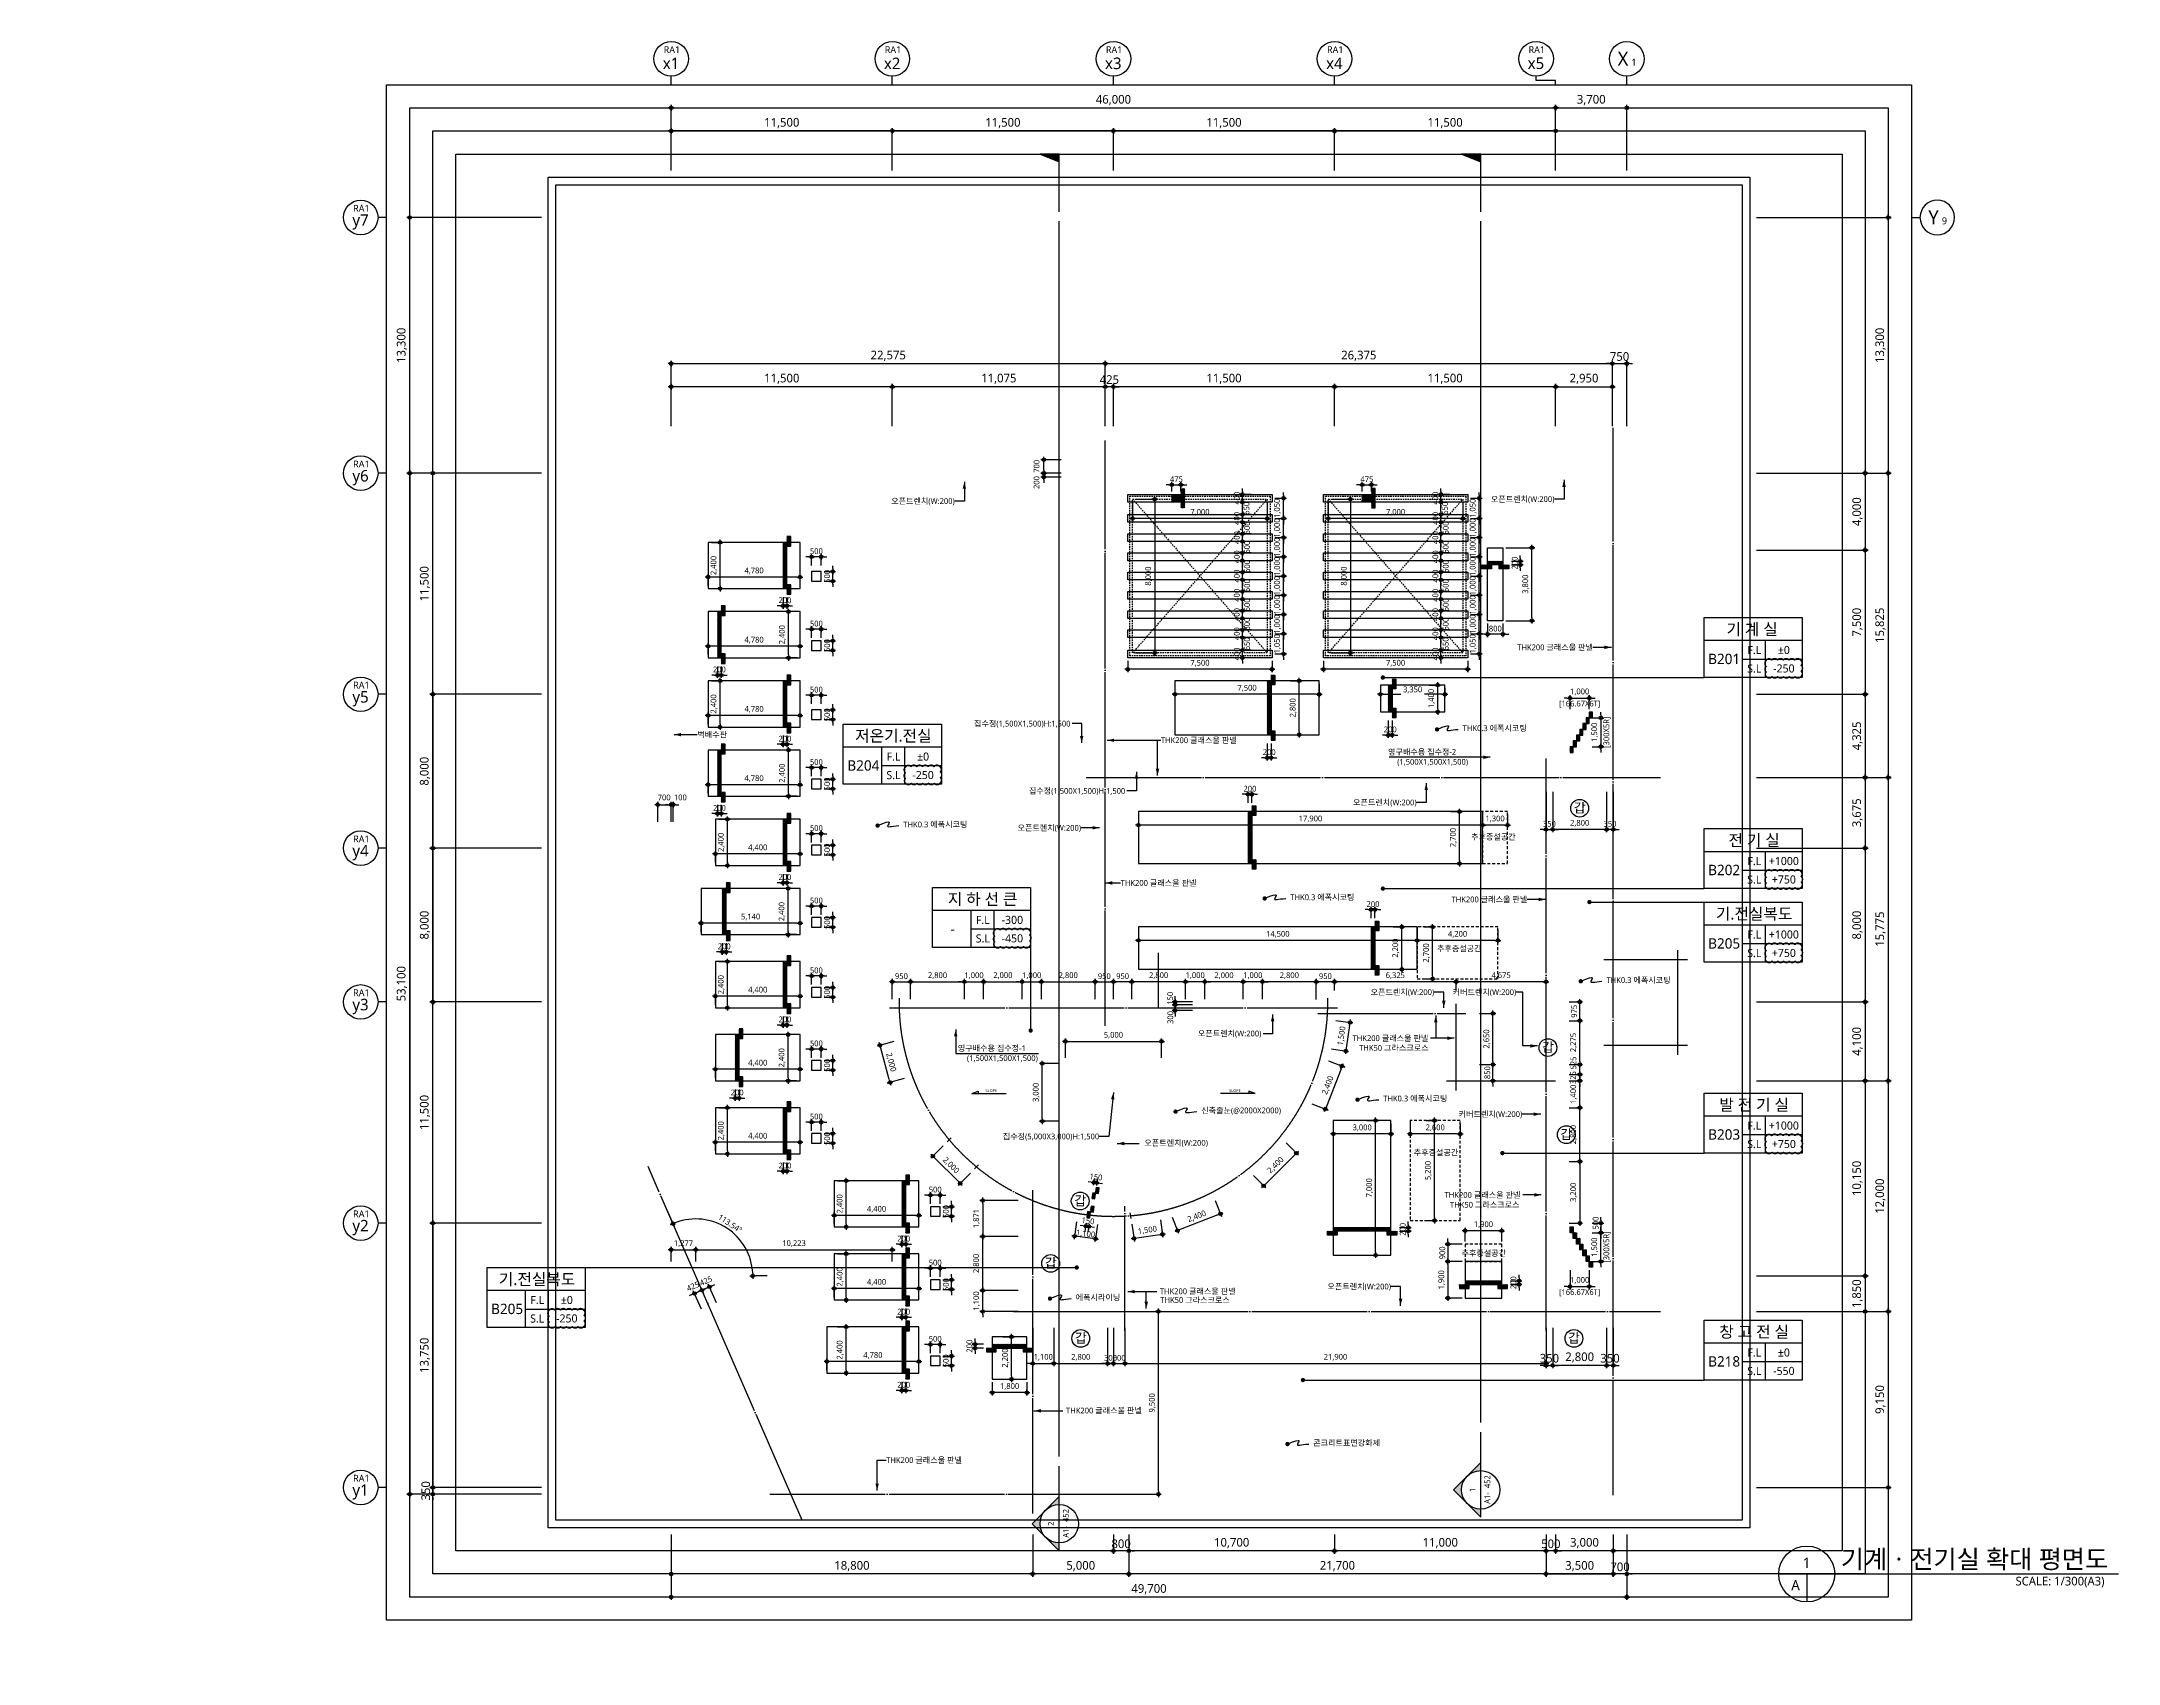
# Model space of a CAD drawing. Header units: millimetres. Extents: x 0 to 244676, y -5263 to 84354.
# Drawn here: x 0 to 108022, y 0 to 84354 of the extents above; entities that cross this region are included whole.
import ezdxf
from ezdxf.enums import TextEntityAlignment as Align

# ---------------------------------------------------------------- set-up
doc = ezdxf.new("R2010")
doc.units = ezdxf.units.MM
doc.header["$LTSCALE"] = 100
doc.header["$MEASUREMENT"] = 0
doc.header["$PDSIZE"] = -10
for name, pattern in [('ACAD_ISO03W100', [30, 12, -18]), ('CEN', [62, 60, -1, 0, -1]), ('HID', [2.5, 1.5, -1])]:
    doc.linetypes.add(name, pattern=pattern)
doc.layers.get('0').update_dxf_attribs({"linetype": 'CONTINUOUS'})
doc.layers.get('Defpoints').update_dxf_attribs({"color": 171, "linetype": 'CONTINUOUS'})
for name, color, linetype in [('Center(AR)', 30, 'CEN'), ('DIM', 7, 'CONTINUOUS'), ('ELE-6', 8, 'CONTINUOUS'), ('LED', 7, 'CONTINUOUS'), ('NDIM', 7, 'CONTINUOUS'), ('SASAC 도면명', 2, 'CONTINUOUS'), ('SASAC 도면번호', 6, 'CONTINUOUS'), ('SYM', 7, 'CONTINUOUS'), ('SYM(AXIS)', 7, 'CONTINUOUS'), ('TEXT', 3, 'CONTINUOUS'), ('TEXT(AXIS)', 2, 'CONTINUOUS'), ('TEXT(MIN)', 7, 'CONTINUOUS'), ('TEXT(NOTE小)', 1, 'CONTINUOUS'), ('TEXT(실명)', 3, 'CONTINUOUS'), ('TEXT-기입', 6, 'CONTINUOUS'), ('TITLE', 7, 'CONTINUOUS'), ('장비기초', 3, 'CONTINUOUS')]:
    doc.layers.add(name, color=color, linetype=linetype)
doc.layers.add('VE변경사항적용-20220616', color=10, linetype='CONTINUOUS', plot=False)
doc.layers.add('기계 전기 소방', color=254, linetype='CONTINUOUS', plot=False)
doc.styles.add('SASAC 굴림', font='')
doc.styles.add('SASAC 돋음', font='')
doc.styles.add('SASAC 맑은고딕', font='malgun_0.ttf')
doc.styles.add('TE', font='malgun_0.ttf')
doc.styles.add('나눔바른고딕', font='NanumBarunGothic.ttf')
doc.styles.get('SASAC 굴림').set_extended_font_data('Gulim')
doc.styles.get('SASAC 돋음').set_extended_font_data('Dotum')
doc.dimstyles.new('BA', dxfattribs={"dimscale": 500, "dimtxt": 3, "dimasz": 1, "dimexe": 1, "dimexo": 5, "dimgap": 0.9, "dimtad": 1, "dimdec": 0, "dimdsep": 46, "dimlunit": 6, "dimtxsty": 'TE', "dimblk": 'DDD', "dimcen": 2.5, "dimclrd": 256, "dimclre": 256, "dimclrt": 3, "dimazin": 2, "dimtfac": 1, "dimtdec": 0, "dimtix": 1, "dimtmove": 2, "dimatfit": 3, "dimldrblk": 'DDD', "dimfxl": 1, "dimtolj": 1, "dimtzin": 0, "dimarcsym": 2})
pattern_1 = [(315, (-24.306, -4508.258), (15.9099026, 15.9099026), [])]
pattern_2 = [(315, (-24.266, -31583.12), (15.9099026, 15.9099026), [])]

# ---------------------------------------------------------------- blocks, each defined once
blk = doc.blocks.new('DDD')
at = {"layer": 'DIM', "color": 0}
for p, q in [((-1, 0), (1, 0)), ((0, -1), (0, 1))]:
    blk.add_line(p, q, dxfattribs=at)
for radius in [0.6, 0.3]:
    blk.add_circle((0, 0), radius, dxfattribs=at)
blk = doc.blocks.new('*D31')
at = {"layer": 'Defpoints', "color": 0, "ltscale": 0.4, "transparency": 16777216}
for p in [(80500, 22904), (80500, 22404), (81100, 22404)]:
    blk.add_point(p, dxfattribs=at)
at = {"layer": 'NDIM', "lineweight": -2, "ltscale": 0.4, "transparency": 16777216}
for p, q in [((80650, 22904), (81250, 22904)), ((81100, 23054), (81100, 23204)), ((81100, 22904), (81100, 22404)), ((80650, 22404), (81250, 22404)), ((81100, 22254), (81100, 22104))]:
    blk.add_line(p, q, dxfattribs=at)
at = {"layer": 'NDIM', "lineweight": -2, "ltscale": 0.4, "transparency": 16777216, "xscale": 150, "yscale": 150, "zscale": 150}
for p, rotation in [((81100, 22904), 270), ((81100, 22404), 90)]:
    blk.add_blockref('DDD', p, dxfattribs=dict(at, rotation=rotation))
at = {"layer": 'NDIM', "color": 3, "ltscale": 0.4, "transparency": 16777216, "insert": (80831, 22904), "char_height": 300, "attachment_point": 5, "rotation": 90, "style": 'TE'}
blk.add_mtext('\\A1;500', dxfattribs=at)
blk = doc.blocks.new('*D32')
at = {"layer": 'Defpoints', "color": 0, "ltscale": 0.4, "transparency": 16777216}
for p in [(78700, 28904), (80005, 28904), (78700, 26104)]:
    blk.add_point(p, dxfattribs=at)
at = {"layer": 'NDIM', "lineweight": -2, "ltscale": 0.4, "transparency": 16777216}
for p, q in [((79450, 28904), (80155, 28904)), ((80005, 26254), (80005, 28754)), ((79450, 26104), (80155, 26104))]:
    blk.add_line(p, q, dxfattribs=at)
at = {"layer": 'NDIM', "lineweight": -2, "ltscale": 0.4, "transparency": 16777216, "xscale": 150, "yscale": 150, "zscale": 150}
for p, rotation in [((80005, 28904), 90), ((80005, 26104), 270)]:
    blk.add_blockref('DDD', p, dxfattribs=dict(at, rotation=rotation))
at = {"layer": 'NDIM', "color": 3, "ltscale": 0.4, "transparency": 16777216, "insert": (79690, 27504), "char_height": 300, "attachment_point": 5, "rotation": 90, "style": 'TE'}
blk.add_mtext('\\A1;2,800', dxfattribs=at)
blk = doc.blocks.new('*D33')
at = {"layer": 'Defpoints', "color": 0, "ltscale": 0.4, "transparency": 16777216}
for p in [(78700, 30629), (78700, 30304), (80005, 30629)]:
    blk.add_point(p, dxfattribs=at)
at = {"layer": 'NDIM', "lineweight": -2, "ltscale": 0.4, "transparency": 16777216}
for p, q in [((79450, 30629), (80155, 30629)), ((79450, 30304), (80155, 30304)), ((80005, 30779), (80005, 30929)), ((80005, 30304), (80005, 30629)), ((80005, 30154), (80005, 30004))]:
    blk.add_line(p, q, dxfattribs=at)
at = {"layer": 'NDIM', "lineweight": -2, "ltscale": 0.4, "transparency": 16777216, "xscale": 150, "yscale": 150, "zscale": 150}
for p, rotation in [((80005, 30629), 270), ((80005, 30304), 90)]:
    blk.add_blockref('DDD', p, dxfattribs=dict(at, rotation=rotation))
at = {"layer": 'NDIM', "color": 3, "ltscale": 0.4, "transparency": 16777216, "insert": (79662, 30470), "char_height": 300, "attachment_point": 5, "rotation": 90, "style": 'TE'}
blk.add_mtext('\\A1;325', dxfattribs=at)
blk = doc.blocks.new('*D34')
at = {"layer": 'Defpoints', "color": 0, "ltscale": 0.4, "transparency": 16777216}
for p in [(78700, 31154), (78700, 30629), (80005, 31154)]:
    blk.add_point(p, dxfattribs=at)
at = {"layer": 'NDIM', "lineweight": -2, "ltscale": 0.4, "transparency": 16777216}
for p, q in [((80005, 31304), (80005, 31454)), ((79450, 31154), (80155, 31154)), ((79450, 30629), (80155, 30629)), ((80005, 30629), (80005, 31154)), ((80005, 30479), (80005, 30329))]:
    blk.add_line(p, q, dxfattribs=at)
at = {"layer": 'NDIM', "lineweight": -2, "ltscale": 0.4, "transparency": 16777216, "xscale": 150, "yscale": 150, "zscale": 150}
for p, rotation in [((80005, 31154), 270), ((80005, 30629), 90)]:
    blk.add_blockref('DDD', p, dxfattribs=dict(at, rotation=rotation))
at = {"layer": 'NDIM', "color": 3, "ltscale": 0.4, "transparency": 16777216, "insert": (79675, 31228), "char_height": 300, "attachment_point": 5, "rotation": 90, "style": 'TE'}
blk.add_mtext('\\A1;525', dxfattribs=at)
blk = doc.blocks.new('*D35')
at = {"layer": 'Defpoints', "color": 0, "ltscale": 0.4, "transparency": 16777216}
for p in [(78700, 34404), (80005, 34404), (78700, 33429)]:
    blk.add_point(p, dxfattribs=at)
at = {"layer": 'NDIM', "lineweight": -2, "ltscale": 0.4, "transparency": 16777216}
for p, q in [((79450, 34404), (80155, 34404)), ((80005, 33579), (80005, 34254)), ((79450, 33429), (80155, 33429))]:
    blk.add_line(p, q, dxfattribs=at)
at = {"layer": 'NDIM', "lineweight": -2, "ltscale": 0.4, "transparency": 16777216, "xscale": 150, "yscale": 150, "zscale": 150}
for p, rotation in [((80005, 34404), 90), ((80005, 33429), 270)]:
    blk.add_blockref('DDD', p, dxfattribs=dict(at, rotation=rotation))
at = {"layer": 'NDIM', "color": 3, "ltscale": 0.4, "transparency": 16777216, "insert": (79715, 33917), "char_height": 300, "attachment_point": 5, "rotation": 90, "style": 'TE'}
blk.add_mtext('\\A1;975', dxfattribs=at)
blk = doc.blocks.new('*D36')
at = {"layer": 'Defpoints', "color": 0, "ltscale": 0.4, "transparency": 16777216}
for p in [(78700, 33429), (80005, 33429), (78700, 31154)]:
    blk.add_point(p, dxfattribs=at)
at = {"layer": 'NDIM', "lineweight": -2, "ltscale": 0.4, "transparency": 16777216}
for p, q in [((79450, 33429), (80155, 33429)), ((80005, 31304), (80005, 33279)), ((79450, 31154), (80155, 31154))]:
    blk.add_line(p, q, dxfattribs=at)
at = {"layer": 'NDIM', "lineweight": -2, "ltscale": 0.4, "transparency": 16777216, "xscale": 150, "yscale": 150, "zscale": 150}
for p, rotation in [((80005, 33429), 90), ((80005, 31154), 270)]:
    blk.add_blockref('DDD', p, dxfattribs=dict(at, rotation=rotation))
at = {"layer": 'NDIM', "color": 3, "ltscale": 0.4, "transparency": 16777216, "insert": (79690, 32292), "char_height": 300, "attachment_point": 5, "rotation": 90, "style": 'TE'}
blk.add_mtext('\\A1;2,275', dxfattribs=at)
blk = doc.blocks.new('*D37')
at = {"layer": 'Defpoints', "color": 0, "ltscale": 0.4, "transparency": 16777216}
for p in [(48950, 19404), (51550, 19404), (51550, 18304)]:
    blk.add_point(p, dxfattribs=at)
at = {"layer": 'NDIM', "lineweight": -2, "ltscale": 0.4, "transparency": 16777216}
for p, q in [((48950, 19554), (48950, 19704)), ((50800, 19404), (48800, 19404)), ((48950, 18304), (48950, 19404)), ((50800, 18304), (48800, 18304)), ((48950, 18154), (48950, 18004))]:
    blk.add_line(p, q, dxfattribs=at)
at = {"layer": 'NDIM', "lineweight": -2, "ltscale": 0.4, "transparency": 16777216, "xscale": 150, "yscale": 150, "zscale": 150}
for p, rotation in [((48950, 19404), 270), ((48950, 18304), 90)]:
    blk.add_blockref('DDD', p, dxfattribs=dict(at, rotation=rotation))
at = {"layer": 'NDIM', "color": 3, "ltscale": 0.4, "transparency": 16777216, "insert": (48634, 18854), "char_height": 300, "attachment_point": 5, "rotation": 90, "style": 'TE'}
blk.add_mtext('\\A1;1,100', dxfattribs=at)
blk = doc.blocks.new('*D38')
at = {"layer": 'Defpoints', "color": 0, "ltscale": 0.4, "transparency": 16777216}
for p in [(78600, 18204), (81400, 18204), (78600, 15504)]:
    blk.add_point(p, dxfattribs=at)
at = {"layer": 'NDIM', "lineweight": -2, "ltscale": 0.4, "transparency": 16777216}
for p, q in [((78600, 17454), (78600, 15354)), ((81400, 17454), (81400, 15354)), ((81250, 15504), (78750, 15504))]:
    blk.add_line(p, q, dxfattribs=at)
at = {"layer": 'NDIM', "lineweight": -2, "ltscale": 0.4, "transparency": 16777216, "xscale": 150, "yscale": 150, "zscale": 150, "rotation": 180}
blk.add_blockref('DDD', (78600, 15504), dxfattribs=at)
at = {"layer": 'NDIM', "lineweight": -2, "ltscale": 0.4, "transparency": 16777216, "xscale": 150, "yscale": 150, "zscale": 150}
blk.add_blockref('DDD', (81400, 15504), dxfattribs=at)
at = {"layer": 'NDIM', "color": 3, "ltscale": 0.4, "transparency": 16777216, "insert": (80000, 15910), "char_height": 450, "attachment_point": 5, "style": 'TE'}
blk.add_mtext('\\A1;2,800', dxfattribs=at)
blk = doc.blocks.new('*D39')
at = {"layer": 'Defpoints', "color": 0, "ltscale": 0.4, "transparency": 16777216}
for p in [(78600, 46079), (81400, 46079), (78600, 43379)]:
    blk.add_point(p, dxfattribs=at)
at = {"layer": 'NDIM', "lineweight": -2, "ltscale": 0.4, "transparency": 16777216}
for p, q in [((78600, 45329), (78600, 43229)), ((81400, 45329), (81400, 43229)), ((81250, 43379), (78750, 43379))]:
    blk.add_line(p, q, dxfattribs=at)
at = {"layer": 'NDIM', "lineweight": -2, "ltscale": 0.4, "transparency": 16777216, "xscale": 150, "yscale": 150, "zscale": 150, "rotation": 180}
blk.add_blockref('DDD', (78600, 43379), dxfattribs=at)
at = {"layer": 'NDIM', "lineweight": -2, "ltscale": 0.4, "transparency": 16777216, "xscale": 150, "yscale": 150, "zscale": 150}
blk.add_blockref('DDD', (81400, 43379), dxfattribs=at)
at = {"layer": 'NDIM', "color": 3, "ltscale": 0.4, "transparency": 16777216, "insert": (80000, 43694), "char_height": 300, "attachment_point": 5, "style": 'TE'}
blk.add_mtext('\\A1;2,800', dxfattribs=at)
blk = doc.blocks.new('갑종방화문표기')
at = {"layer": 'TEXT(NOTE小)'}
blk.add_circle((0, 0), 112, dxfattribs=at)
at = {"layer": 'TEXT(NOTE小)', "style": '나눔바른고딕'}
blk.add_text('갑', height=120, dxfattribs=at).set_placement((1, 5), align=Align.MIDDLE_CENTER)
blk = doc.blocks.new('*D40')
at = {"layer": 'Defpoints', "color": 0, "ltscale": 0.4, "transparency": 16777216}
for p in [(58955, 33954), (60605, 34254), (60605, 33954)]:
    blk.add_point(p, dxfattribs=at)
at = {"layer": 'NDIM', "lineweight": -2, "ltscale": 0.4, "transparency": 16777216}
for p, q in [((59855, 34254), (58805, 34254)), ((59855, 33954), (58805, 33954)), ((58955, 34404), (58955, 34554)), ((58955, 34254), (58955, 33954)), ((58955, 33804), (58955, 33654))]:
    blk.add_line(p, q, dxfattribs=at)
at = {"layer": 'NDIM', "lineweight": -2, "ltscale": 0.4, "transparency": 16777216, "xscale": 150, "yscale": 150, "zscale": 150}
for p, rotation in [((58955, 34254), 270), ((58955, 33954), 90)]:
    blk.add_blockref('DDD', p, dxfattribs=dict(at, rotation=rotation))
at = {"layer": 'NDIM', "color": 3, "ltscale": 0.4, "transparency": 16777216, "insert": (58713, 33597), "char_height": 300, "attachment_point": 5, "rotation": 90, "style": 'TE'}
blk.add_mtext('\\A1;300', dxfattribs=at)
blk = doc.blocks.new('*D41')
at = {"layer": 'Defpoints', "color": 0, "ltscale": 0.4, "transparency": 16777216}
for p in [(58955, 34254), (60605, 34404), (60605, 34254)]:
    blk.add_point(p, dxfattribs=at)
at = {"layer": 'NDIM', "lineweight": -2, "ltscale": 0.4, "transparency": 16777216}
for p, q in [((58955, 34554), (58955, 34704)), ((59855, 34404), (58805, 34404)), ((59855, 34254), (58805, 34254)), ((58955, 34404), (58955, 34254)), ((58955, 34104), (58955, 33954))]:
    blk.add_line(p, q, dxfattribs=at)
at = {"layer": 'NDIM', "lineweight": -2, "ltscale": 0.4, "transparency": 16777216, "xscale": 150, "yscale": 150, "zscale": 150}
for p, rotation in [((58955, 34404), 270), ((58955, 34254), 90)]:
    blk.add_blockref('DDD', p, dxfattribs=dict(at, rotation=rotation))
at = {"layer": 'NDIM', "color": 3, "ltscale": 0.4, "transparency": 16777216, "insert": (58700, 34594), "char_height": 300, "attachment_point": 5, "rotation": 90, "style": 'TE'}
blk.add_mtext('\\A1;150', dxfattribs=at)
blk = doc.blocks.new('*D42')
at = {"layer": 'Defpoints', "color": 0, "ltscale": 0.4, "transparency": 16777216}
for p in [(32750, 44664), (32050, 43014), (32750, 43014)]:
    blk.add_point(p, dxfattribs=at)
at = {"layer": 'NDIM', "lineweight": -2, "ltscale": 0.4, "transparency": 16777216}
for p, q in [((32050, 43764), (32050, 44814)), ((32200, 44664), (32600, 44664)), ((32750, 43764), (32750, 44814))]:
    blk.add_line(p, q, dxfattribs=at)
at = {"layer": 'NDIM', "lineweight": -2, "ltscale": 0.4, "transparency": 16777216, "xscale": 150, "yscale": 150, "zscale": 150, "rotation": 180}
blk.add_blockref('DDD', (32050, 44664), dxfattribs=at)
at = {"layer": 'NDIM', "lineweight": -2, "ltscale": 0.4, "transparency": 16777216, "xscale": 150, "yscale": 150, "zscale": 150}
blk.add_blockref('DDD', (32750, 44664), dxfattribs=at)
at = {"layer": 'NDIM', "color": 3, "ltscale": 0.4, "transparency": 16777216, "insert": (32384, 45039), "char_height": 300, "attachment_point": 5, "style": 'TE'}
blk.add_mtext('\\A1;700', dxfattribs=at)
blk = doc.blocks.new('*D43')
at = {"layer": 'Defpoints', "color": 0, "ltscale": 0.4, "transparency": 16777216}
for p in [(32750, 44664), (32750, 43014), (32850, 43014)]:
    blk.add_point(p, dxfattribs=at)
at = {"layer": 'NDIM', "lineweight": -2, "ltscale": 0.4, "transparency": 16777216}
for p, q in [((32600, 44664), (32450, 44664)), ((32750, 43764), (32750, 44814)), ((32850, 44664), (32750, 44664)), ((32850, 43764), (32850, 44814)), ((33000, 44664), (33150, 44664))]:
    blk.add_line(p, q, dxfattribs=at)
at = {"layer": 'NDIM', "lineweight": -2, "ltscale": 0.4, "transparency": 16777216, "xscale": 150, "yscale": 150, "zscale": 150}
blk.add_blockref('DDD', (32750, 44664), dxfattribs=at)
at = {"layer": 'NDIM', "lineweight": -2, "ltscale": 0.4, "transparency": 16777216, "xscale": 150, "yscale": 150, "zscale": 150, "rotation": 180}
blk.add_blockref('DDD', (32850, 44664), dxfattribs=at)
at = {"layer": 'NDIM', "color": 3, "ltscale": 0.4, "transparency": 16777216, "insert": (33225, 45039), "char_height": 300, "attachment_point": 5, "style": 'TE'}
blk.add_mtext('\\A1;100', dxfattribs=at)
blk = doc.blocks.new('*D44')
at = {"layer": 'Defpoints', "color": 0, "ltscale": 0.4, "transparency": 16777216}
for p in [(74037, 33804), (75487, 33804), (74037, 31154)]:
    blk.add_point(p, dxfattribs=at)
at = {"layer": 'NDIM', "lineweight": -2, "ltscale": 0.4, "transparency": 16777216}
for p, q in [((74787, 33804), (75637, 33804)), ((75487, 31304), (75487, 33654)), ((74787, 31154), (75637, 31154))]:
    blk.add_line(p, q, dxfattribs=at)
at = {"layer": 'NDIM', "lineweight": -2, "ltscale": 0.4, "transparency": 16777216, "xscale": 150, "yscale": 150, "zscale": 150}
for p, rotation in [((75487, 33804), 90), ((75487, 31154), 270)]:
    blk.add_blockref('DDD', p, dxfattribs=dict(at, rotation=rotation))
at = {"layer": 'NDIM', "color": 3, "ltscale": 0.4, "transparency": 16777216, "insert": (75172, 32479), "char_height": 300, "attachment_point": 5, "rotation": 90, "style": 'TE'}
blk.add_mtext('\\A1;2,650', dxfattribs=at)
blk = doc.blocks.new('*D45')
at = {"layer": 'Defpoints', "color": 0, "ltscale": 0.4, "transparency": 16777216}
for p in [(67250, 35454), (67250, 34254), (73575, 34254)]:
    blk.add_point(p, dxfattribs=at)
at = {"layer": 'NDIM', "lineweight": -2, "ltscale": 0.4, "transparency": 16777216}
for p, q in [((67250, 35004), (67250, 35604)), ((73425, 35454), (67400, 35454)), ((73575, 35004), (73575, 35604))]:
    blk.add_line(p, q, dxfattribs=at)
at = {"layer": 'NDIM', "lineweight": -2, "ltscale": 0.4, "transparency": 16777216, "xscale": 150, "yscale": 150, "zscale": 150, "rotation": 180}
blk.add_blockref('DDD', (67250, 35454), dxfattribs=at)
at = {"layer": 'NDIM', "lineweight": -2, "ltscale": 0.4, "transparency": 16777216, "xscale": 150, "yscale": 150, "zscale": 150}
blk.add_blockref('DDD', (73575, 35454), dxfattribs=at)
at = {"layer": 'NDIM', "color": 3, "ltscale": 0.4, "transparency": 16777216, "insert": (70412, 35769), "char_height": 300, "attachment_point": 5, "style": 'TE'}
blk.add_mtext('\\A1;6,325', dxfattribs=at)
blk = doc.blocks.new('*D46')
at = {"layer": 'Defpoints', "color": 0, "ltscale": 0.4, "transparency": 16777216}
for p in [(32750, 7454), (82450, 7454), (32750, 3454)]:
    blk.add_point(p, dxfattribs=at)
at = {"layer": 'NDIM', "lineweight": -2, "ltscale": 0.4, "transparency": 16777216}
for p, q in [((32750, 6704), (32750, 3304)), ((82450, 6704), (82450, 3304)), ((82300, 3454), (32900, 3454))]:
    blk.add_line(p, q, dxfattribs=at)
at = {"layer": 'NDIM', "lineweight": -2, "ltscale": 0.4, "transparency": 16777216, "xscale": 150, "yscale": 150, "zscale": 150, "rotation": 180}
blk.add_blockref('DDD', (32750, 3454), dxfattribs=at)
at = {"layer": 'NDIM', "lineweight": -2, "ltscale": 0.4, "transparency": 16777216, "xscale": 150, "yscale": 150, "zscale": 150}
blk.add_blockref('DDD', (82450, 3454), dxfattribs=at)
at = {"layer": 'NDIM', "color": 3, "ltscale": 0.4, "transparency": 16777216, "insert": (57600, 3859), "char_height": 450, "attachment_point": 5, "style": 'TE'}
blk.add_mtext('\\A1;49,700', dxfattribs=at)
blk = doc.blocks.new('*D47')
at = {"layer": 'Defpoints', "color": 0, "ltscale": 0.4, "transparency": 16777216}
for p in [(51550, 7454), (56550, 7454), (51550, 4654)]:
    blk.add_point(p, dxfattribs=at)
at = {"layer": 'NDIM', "lineweight": -2, "ltscale": 0.4, "transparency": 16777216}
for p, q in [((51550, 6704), (51550, 4504)), ((56550, 6704), (56550, 4504)), ((56400, 4654), (51700, 4654))]:
    blk.add_line(p, q, dxfattribs=at)
at = {"layer": 'NDIM', "lineweight": -2, "ltscale": 0.4, "transparency": 16777216, "xscale": 150, "yscale": 150, "zscale": 150, "rotation": 180}
blk.add_blockref('DDD', (51550, 4654), dxfattribs=at)
at = {"layer": 'NDIM', "lineweight": -2, "ltscale": 0.4, "transparency": 16777216, "xscale": 150, "yscale": 150, "zscale": 150}
blk.add_blockref('DDD', (56550, 4654), dxfattribs=at)
at = {"layer": 'NDIM', "color": 3, "ltscale": 0.4, "transparency": 16777216, "insert": (54050, 5059), "char_height": 450, "attachment_point": 5, "style": 'TE'}
blk.add_mtext('\\A1;5,000', dxfattribs=at)
blk = doc.blocks.new('*D48')
at = {"layer": 'Defpoints', "color": 0, "ltscale": 0.4, "transparency": 16777216}
for p in [(32750, 7454), (51550, 7454), (32750, 4654)]:
    blk.add_point(p, dxfattribs=at)
at = {"layer": 'NDIM', "lineweight": -2, "ltscale": 0.4, "transparency": 16777216}
for p, q in [((32750, 6704), (32750, 4504)), ((51550, 6704), (51550, 4504)), ((51400, 4654), (32900, 4654))]:
    blk.add_line(p, q, dxfattribs=at)
at = {"layer": 'NDIM', "lineweight": -2, "ltscale": 0.4, "transparency": 16777216, "xscale": 150, "yscale": 150, "zscale": 150, "rotation": 180}
blk.add_blockref('DDD', (32750, 4654), dxfattribs=at)
at = {"layer": 'NDIM', "lineweight": -2, "ltscale": 0.4, "transparency": 16777216, "xscale": 150, "yscale": 150, "zscale": 150}
blk.add_blockref('DDD', (51550, 4654), dxfattribs=at)
at = {"layer": 'NDIM', "color": 3, "ltscale": 0.4, "transparency": 16777216, "insert": (42150, 5061), "char_height": 450, "attachment_point": 5, "style": 'TE'}
blk.add_mtext('\\A1;18,800', dxfattribs=at)
blk = doc.blocks.new('*D49')
at = {"layer": 'Defpoints', "color": 0, "ltscale": 0.4, "transparency": 16777216}
for p in [(56550, 7454), (78250, 7454), (56550, 4654)]:
    blk.add_point(p, dxfattribs=at)
at = {"layer": 'NDIM', "lineweight": -2, "ltscale": 0.4, "transparency": 16777216}
for p, q in [((56550, 6704), (56550, 4504)), ((78250, 6704), (78250, 4504)), ((78100, 4654), (56700, 4654))]:
    blk.add_line(p, q, dxfattribs=at)
at = {"layer": 'NDIM', "lineweight": -2, "ltscale": 0.4, "transparency": 16777216, "xscale": 150, "yscale": 150, "zscale": 150, "rotation": 180}
blk.add_blockref('DDD', (56550, 4654), dxfattribs=at)
at = {"layer": 'NDIM', "lineweight": -2, "ltscale": 0.4, "transparency": 16777216, "xscale": 150, "yscale": 150, "zscale": 150}
blk.add_blockref('DDD', (78250, 4654), dxfattribs=at)
at = {"layer": 'NDIM', "color": 3, "ltscale": 0.4, "transparency": 16777216, "insert": (67400, 5061), "char_height": 450, "attachment_point": 5, "style": 'TE'}
blk.add_mtext('\\A1;21,700', dxfattribs=at)
blk = doc.blocks.new('*D50')
at = {"layer": 'Defpoints', "color": 0, "ltscale": 0.4, "transparency": 16777216}
for p in [(56550, 7454), (67250, 7454), (56550, 5854)]:
    blk.add_point(p, dxfattribs=at)
at = {"layer": 'NDIM', "lineweight": -2, "ltscale": 0.4, "transparency": 16777216}
for p, q in [((56550, 6704), (56550, 5704)), ((67250, 6704), (67250, 5704)), ((67100, 5854), (56700, 5854))]:
    blk.add_line(p, q, dxfattribs=at)
at = {"layer": 'NDIM', "lineweight": -2, "ltscale": 0.4, "transparency": 16777216, "xscale": 150, "yscale": 150, "zscale": 150, "rotation": 180}
blk.add_blockref('DDD', (56550, 5854), dxfattribs=at)
at = {"layer": 'NDIM', "lineweight": -2, "ltscale": 0.4, "transparency": 16777216, "xscale": 150, "yscale": 150, "zscale": 150}
blk.add_blockref('DDD', (67250, 5854), dxfattribs=at)
at = {"layer": 'NDIM', "color": 3, "ltscale": 0.4, "transparency": 16777216, "insert": (61900, 6261), "char_height": 450, "attachment_point": 5, "style": 'TE'}
blk.add_mtext('\\A1;10,700', dxfattribs=at)
blk = doc.blocks.new('*D51')
at = {"layer": 'Defpoints', "color": 0, "ltscale": 0.4, "transparency": 16777216}
for p in [(67250, 7454), (78250, 7454), (67250, 5854)]:
    blk.add_point(p, dxfattribs=at)
at = {"layer": 'NDIM', "lineweight": -2, "ltscale": 0.4, "transparency": 16777216}
for p, q in [((67250, 6704), (67250, 5704)), ((78250, 6704), (78250, 5704)), ((78100, 5854), (67400, 5854))]:
    blk.add_line(p, q, dxfattribs=at)
at = {"layer": 'NDIM', "lineweight": -2, "ltscale": 0.4, "transparency": 16777216, "xscale": 150, "yscale": 150, "zscale": 150, "rotation": 180}
blk.add_blockref('DDD', (67250, 5854), dxfattribs=at)
at = {"layer": 'NDIM', "lineweight": -2, "ltscale": 0.4, "transparency": 16777216, "xscale": 150, "yscale": 150, "zscale": 150}
blk.add_blockref('DDD', (78250, 5854), dxfattribs=at)
at = {"layer": 'NDIM', "color": 3, "ltscale": 0.4, "transparency": 16777216, "insert": (72750, 6261), "char_height": 450, "attachment_point": 5, "style": 'TE'}
blk.add_mtext('\\A1;11,000', dxfattribs=at)
blk = doc.blocks.new('*D52')
at = {"layer": 'Defpoints', "color": 0, "ltscale": 0.4, "transparency": 16777216}
for p in [(78250, 18204), (78600, 18204), (78600, 15504)]:
    blk.add_point(p, dxfattribs=at)
at = {"layer": 'NDIM', "lineweight": -2, "ltscale": 0.4, "transparency": 16777216}
for p, q in [((78250, 17454), (78250, 15354)), ((78600, 17454), (78600, 15354)), ((78100, 15504), (77950, 15504)), ((78250, 15504), (78600, 15504)), ((78750, 15504), (78900, 15504))]:
    blk.add_line(p, q, dxfattribs=at)
at = {"layer": 'NDIM', "lineweight": -2, "ltscale": 0.4, "transparency": 16777216, "xscale": 150, "yscale": 150, "zscale": 150}
blk.add_blockref('DDD', (78250, 15504), dxfattribs=at)
at = {"layer": 'NDIM', "lineweight": -2, "ltscale": 0.4, "transparency": 16777216, "xscale": 150, "yscale": 150, "zscale": 150, "rotation": 180}
blk.add_blockref('DDD', (78600, 15504), dxfattribs=at)
at = {"layer": 'NDIM', "color": 3, "ltscale": 0.4, "transparency": 16777216, "insert": (78425, 15872), "char_height": 450, "attachment_point": 5, "style": 'TE'}
blk.add_mtext('\\A1;350', dxfattribs=at)
blk = doc.blocks.new('*D53')
at = {"layer": 'Defpoints', "color": 0, "ltscale": 0.4, "transparency": 16777216}
for p in [(44250, 21516), (34027, 20154), (44250, 20154)]:
    blk.add_point(p, dxfattribs=at)
at = {"layer": 'NDIM', "lineweight": -2, "ltscale": 0.4, "transparency": 16777216}
for p, q in [((34027, 20904), (34027, 21666)), ((44250, 20904), (44250, 21666)), ((34177, 21516), (44100, 21516))]:
    blk.add_line(p, q, dxfattribs=at)
at = {"layer": 'NDIM', "lineweight": -2, "ltscale": 0.4, "transparency": 16777216, "xscale": 150, "yscale": 150, "zscale": 150, "rotation": 180}
blk.add_blockref('DDD', (34027, 21516), dxfattribs=at)
at = {"layer": 'NDIM', "lineweight": -2, "ltscale": 0.4, "transparency": 16777216, "xscale": 150, "yscale": 150, "zscale": 150}
blk.add_blockref('DDD', (44250, 21516), dxfattribs=at)
at = {"layer": 'NDIM', "color": 3, "ltscale": 0.4, "transparency": 16777216, "insert": (39138, 21832), "char_height": 300, "attachment_point": 5, "style": 'TE'}
blk.add_mtext('\\A1;10,223', dxfattribs=at)
blk = doc.blocks.new('*D54')
at = {"layer": 'Defpoints', "color": 0, "ltscale": 0.4, "transparency": 16777216}
for p in [(34349, 19414), (34619, 17732), (35008, 17901)]:
    blk.add_point(p, dxfattribs=at)
at = {"layer": 'NDIM', "lineweight": -2, "ltscale": 0.4, "transparency": 16777216}
for p, q in [((34709, 18589), (34289, 19552)), ((34487, 19474), (34624, 19534)), ((33822, 19184), (33685, 19125)), ((34319, 18419), (33900, 19382)), ((33960, 19244), (34349, 19414))]:
    blk.add_line(p, q, dxfattribs=at)
at = {"layer": 'NDIM', "lineweight": -2, "ltscale": 0.4, "transparency": 16777216, "xscale": 150, "yscale": 150, "zscale": 150}
for p, rotation in [((34349, 19414), 203.5440014178144), ((33960, 19244), 23.54400141781439)]:
    blk.add_blockref('DDD', p, dxfattribs=dict(at, rotation=rotation))
at = {"layer": 'NDIM', "color": 3, "ltscale": 0.4, "transparency": 16777216, "insert": (33881, 19615), "char_height": 300, "attachment_point": 5, "rotation": 23.544, "style": 'TE'}
blk.add_mtext('\\A1;425', dxfattribs=at)
blk = doc.blocks.new('*D55')
at = {"layer": 'Defpoints', "color": 0, "ltscale": 0.4, "transparency": 16777216}
for p in [(34349, 19414), (35008, 17901), (35398, 18071)]:
    blk.add_point(p, dxfattribs=at)
at = {"layer": 'NDIM', "lineweight": -2, "ltscale": 0.4, "transparency": 16777216}
for p, q in [((34709, 18589), (34289, 19552)), ((34739, 19584), (34349, 19414)), ((35098, 18759), (34679, 19721)), ((34876, 19644), (35014, 19704)), ((34212, 19354), (34074, 19294))]:
    blk.add_line(p, q, dxfattribs=at)
at = {"layer": 'NDIM', "lineweight": -2, "ltscale": 0.4, "transparency": 16777216, "xscale": 150, "yscale": 150, "zscale": 150}
for p, rotation in [((34349, 19414), 23.54400141781434), ((34739, 19584), 203.5440014178144)]:
    blk.add_blockref('DDD', p, dxfattribs=dict(at, rotation=rotation))
at = {"layer": 'NDIM', "color": 3, "ltscale": 0.4, "transparency": 16777216, "insert": (34555, 19898), "char_height": 300, "attachment_point": 5, "rotation": 23.544, "style": 'TE'}
blk.add_mtext('\\A1;425', dxfattribs=at)
blk = doc.blocks.new('*D56')
at = {"layer": 'Defpoints', "color": 0, "ltscale": 0.4, "transparency": 16777216}
for p in [(80500, 22404), (81100, 22404), (80500, 20904)]:
    blk.add_point(p, dxfattribs=at)
at = {"layer": 'NDIM', "lineweight": -2, "ltscale": 0.4, "transparency": 16777216}
for p, q in [((81100, 22554), (81100, 22704)), ((80650, 22404), (81250, 22404)), ((81100, 20904), (81100, 22404)), ((80650, 20904), (81250, 20904)), ((81100, 20754), (81100, 20604))]:
    blk.add_line(p, q, dxfattribs=at)
at = {"layer": 'NDIM', "lineweight": -2, "ltscale": 0.4, "transparency": 16777216, "xscale": 150, "yscale": 150, "zscale": 150}
for p, rotation in [((81100, 22404), 270), ((81100, 20904), 90)]:
    blk.add_blockref('DDD', p, dxfattribs=dict(at, rotation=rotation))
at = {"layer": 'NDIM', "color": 3, "ltscale": 0.4, "transparency": 16777216, "char_height": 300, "attachment_point": 5, "rotation": 90, "style": 'TE'}
for s, insert in [('\\A1;1,500', (80784, 21654)), ('\\A1;[300X5R]', (81421, 21654))]:
    blk.add_mtext(s, dxfattribs=dict(at, insert=insert))
blk = doc.blocks.new('*D57')
at = {"layer": 'Defpoints', "color": 0, "ltscale": 0.4, "transparency": 16777216}
for p in [(79500, 20604), (80500, 20604), (80500, 19604)]:
    blk.add_point(p, dxfattribs=at)
at = {"layer": 'NDIM', "lineweight": -2, "ltscale": 0.4, "transparency": 16777216}
for p, q in [((79350, 19604), (79200, 19604)), ((79500, 20454), (79500, 19454)), ((79500, 19604), (80500, 19604)), ((80500, 20454), (80500, 19454)), ((80650, 19604), (80800, 19604))]:
    blk.add_line(p, q, dxfattribs=at)
at = {"layer": 'NDIM', "lineweight": -2, "ltscale": 0.4, "transparency": 16777216, "xscale": 150, "yscale": 150, "zscale": 150}
blk.add_blockref('DDD', (79500, 19604), dxfattribs=at)
at = {"layer": 'NDIM', "lineweight": -2, "ltscale": 0.4, "transparency": 16777216, "xscale": 150, "yscale": 150, "zscale": 150, "rotation": 180}
blk.add_blockref('DDD', (80500, 19604), dxfattribs=at)
at = {"layer": 'NDIM', "color": 3, "ltscale": 0.4, "transparency": 16777216, "char_height": 300, "attachment_point": 5, "style": 'TE'}
for s, insert in [('\\A1;[166.67X6T]', (80000, 19282)), ('\\A1;1,000', (80000, 19920))]:
    blk.add_mtext(s, dxfattribs=dict(at, insert=insert))
blk = doc.blocks.new('*D58')
at = {"layer": 'Defpoints', "color": 0, "ltscale": 0.4, "transparency": 16777216}
for p in [(52128, 61704), (53778, 61904), (53778, 61704)]:
    blk.add_point(p, dxfattribs=at)
at = {"layer": 'NDIM', "lineweight": -2, "ltscale": 0.4, "transparency": 16777216}
for p, q in [((53028, 61904), (51978, 61904)), ((53028, 61704), (51978, 61704)), ((52128, 62054), (52128, 62204)), ((52128, 61904), (52128, 61704)), ((52128, 61554), (52128, 61404))]:
    blk.add_line(p, q, dxfattribs=at)
at = {"layer": 'NDIM', "lineweight": -2, "ltscale": 0.4, "transparency": 16777216, "xscale": 150, "yscale": 150, "zscale": 150}
for p, rotation in [((52128, 61904), 270), ((52128, 61704), 90)]:
    blk.add_blockref('DDD', p, dxfattribs=dict(at, rotation=rotation))
at = {"layer": 'NDIM', "color": 3, "ltscale": 0.4, "transparency": 16777216, "insert": (51753, 61419), "char_height": 300, "attachment_point": 5, "rotation": 90, "style": 'TE'}
blk.add_mtext('\\A1;200', dxfattribs=at)
blk = doc.blocks.new('*D59')
at = {"layer": 'Defpoints', "color": 0, "ltscale": 0.4, "transparency": 16777216}
for p in [(52128, 62604), (53778, 62604), (53778, 61904)]:
    blk.add_point(p, dxfattribs=at)
at = {"layer": 'NDIM', "lineweight": -2, "ltscale": 0.4, "transparency": 16777216}
for p, q in [((53028, 62604), (51978, 62604)), ((53028, 61904), (51978, 61904)), ((52128, 62054), (52128, 62454))]:
    blk.add_line(p, q, dxfattribs=at)
at = {"layer": 'NDIM', "lineweight": -2, "ltscale": 0.4, "transparency": 16777216, "xscale": 150, "yscale": 150, "zscale": 150}
for p, rotation in [((52128, 62604), 90), ((52128, 61904), 270)]:
    blk.add_blockref('DDD', p, dxfattribs=dict(at, rotation=rotation))
at = {"layer": 'NDIM', "color": 3, "ltscale": 0.4, "transparency": 16777216, "insert": (51753, 62263), "char_height": 300, "attachment_point": 5, "rotation": 90, "style": 'TE'}
blk.add_mtext('\\A1;700', dxfattribs=at)
blk = doc.blocks.new('*D60')
at = {"layer": 'Defpoints', "color": 0, "ltscale": 0.4, "transparency": 16777216}
for p in [(78250, 7454), (81750, 7454), (81750, 4654)]:
    blk.add_point(p, dxfattribs=at)
at = {"layer": 'NDIM', "lineweight": -2, "ltscale": 0.4, "transparency": 16777216}
for p, q in [((78250, 6704), (78250, 4504)), ((81750, 6704), (81750, 4504)), ((78400, 4654), (81600, 4654))]:
    blk.add_line(p, q, dxfattribs=at)
at = {"layer": 'NDIM', "lineweight": -2, "ltscale": 0.4, "transparency": 16777216, "xscale": 150, "yscale": 150, "zscale": 150, "rotation": 180}
blk.add_blockref('DDD', (78250, 4654), dxfattribs=at)
at = {"layer": 'NDIM', "lineweight": -2, "ltscale": 0.4, "transparency": 16777216, "xscale": 150, "yscale": 150, "zscale": 150}
blk.add_blockref('DDD', (81750, 4654), dxfattribs=at)
at = {"layer": 'NDIM', "color": 3, "ltscale": 0.4, "transparency": 16777216, "insert": (80000, 5059), "char_height": 450, "attachment_point": 5, "style": 'TE'}
blk.add_mtext('\\A1;3,500', dxfattribs=at)
blk = doc.blocks.new('*D61')
at = {"layer": 'Defpoints', "color": 0, "ltscale": 0.4, "transparency": 16777216}
for p in [(32843, 22871), (36367, 21973), (34027, 20154), (36991, 20154)]:
    blk.add_point(p, dxfattribs=at)
at = {"layer": 'NDIM', "lineweight": -2, "ltscale": 0.4, "transparency": 16777216}
for p, q in [((32543, 23559), (32783, 23009)), ((37741, 20154), (37141, 20154))]:
    blk.add_line(p, q, dxfattribs=at)
blk.add_arc((34027, 20154), 2964, 2.89993, 110.64407, dxfattribs=at)
at = {"layer": 'NDIM', "lineweight": -2, "ltscale": 0.4, "transparency": 16777216, "xscale": 150, "yscale": 150, "zscale": 150}
for p, rotation in [((32843, 22871), 202.0940363629565), ((36991, 20154), 271.4499649600269)]:
    blk.add_blockref('DDD', p, dxfattribs=dict(at, rotation=rotation))
at = {"layer": 'NDIM', "color": 3, "ltscale": 0.4, "transparency": 16777216, "insert": (35810, 22877), "char_height": 300, "attachment_point": 5, "rotation": 326.772, "style": 'TE'}
blk.add_mtext('\\A1;113.54°', dxfattribs=at)
blk = doc.blocks.new('*D62')
at = {"layer": 'Defpoints', "color": 0, "ltscale": 0.4, "transparency": 16777216}
for p in [(81400, 18204), (81750, 18204), (81400, 15504)]:
    blk.add_point(p, dxfattribs=at)
at = {"layer": 'NDIM', "lineweight": -2, "ltscale": 0.4, "transparency": 16777216}
for p, q in [((81400, 17454), (81400, 15354)), ((81750, 17454), (81750, 15354)), ((81250, 15504), (81100, 15504)), ((81750, 15504), (81400, 15504)), ((81900, 15504), (82050, 15504))]:
    blk.add_line(p, q, dxfattribs=at)
at = {"layer": 'NDIM', "lineweight": -2, "ltscale": 0.4, "transparency": 16777216, "xscale": 150, "yscale": 150, "zscale": 150}
blk.add_blockref('DDD', (81400, 15504), dxfattribs=at)
at = {"layer": 'NDIM', "lineweight": -2, "ltscale": 0.4, "transparency": 16777216, "xscale": 150, "yscale": 150, "zscale": 150, "rotation": 180}
blk.add_blockref('DDD', (81750, 15504), dxfattribs=at)
at = {"layer": 'NDIM', "color": 3, "ltscale": 0.4, "transparency": 16777216, "insert": (81575, 15872), "char_height": 450, "attachment_point": 5, "style": 'TE'}
blk.add_mtext('\\A1;350', dxfattribs=at)
blk = doc.blocks.new('*D63')
at = {"layer": 'Defpoints', "color": 0, "ltscale": 0.4, "transparency": 16777216}
for p in [(78250, 7454), (78750, 7454), (78250, 5854)]:
    blk.add_point(p, dxfattribs=at)
at = {"layer": 'NDIM', "lineweight": -2, "ltscale": 0.4, "transparency": 16777216}
for p, q in [((78250, 6704), (78250, 5704)), ((78750, 6704), (78750, 5704)), ((78100, 5854), (77950, 5854)), ((78750, 5854), (78250, 5854)), ((78900, 5854), (79050, 5854))]:
    blk.add_line(p, q, dxfattribs=at)
at = {"layer": 'NDIM', "lineweight": -2, "ltscale": 0.4, "transparency": 16777216, "xscale": 150, "yscale": 150, "zscale": 150}
blk.add_blockref('DDD', (78250, 5854), dxfattribs=at)
at = {"layer": 'NDIM', "lineweight": -2, "ltscale": 0.4, "transparency": 16777216, "xscale": 150, "yscale": 150, "zscale": 150, "rotation": 180}
blk.add_blockref('DDD', (78750, 5854), dxfattribs=at)
at = {"layer": 'NDIM', "color": 3, "ltscale": 0.4, "transparency": 16777216, "insert": (78500, 6222), "char_height": 450, "attachment_point": 5, "style": 'TE'}
blk.add_mtext('\\A1;500', dxfattribs=at)
blk = doc.blocks.new('*D64')
at = {"layer": 'Defpoints', "color": 0, "ltscale": 0.4, "transparency": 16777216}
for p in [(78750, 7454), (81750, 7454), (78750, 5854)]:
    blk.add_point(p, dxfattribs=at)
at = {"layer": 'NDIM', "lineweight": -2, "ltscale": 0.4, "transparency": 16777216}
for p, q in [((78750, 6704), (78750, 5704)), ((81750, 6704), (81750, 5704)), ((81600, 5854), (78900, 5854))]:
    blk.add_line(p, q, dxfattribs=at)
at = {"layer": 'NDIM', "lineweight": -2, "ltscale": 0.4, "transparency": 16777216, "xscale": 150, "yscale": 150, "zscale": 150, "rotation": 180}
blk.add_blockref('DDD', (78750, 5854), dxfattribs=at)
at = {"layer": 'NDIM', "lineweight": -2, "ltscale": 0.4, "transparency": 16777216, "xscale": 150, "yscale": 150, "zscale": 150}
blk.add_blockref('DDD', (81750, 5854), dxfattribs=at)
at = {"layer": 'NDIM', "color": 3, "ltscale": 0.4, "transparency": 16777216, "insert": (80250, 6259), "char_height": 450, "attachment_point": 5, "style": 'TE'}
blk.add_mtext('\\A1;3,000', dxfattribs=at)
blk = doc.blocks.new('*D65')
at = {"layer": 'Defpoints', "color": 0, "ltscale": 0.4, "transparency": 16777216}
for p in [(81750, 7454), (82450, 7454), (81750, 4654)]:
    blk.add_point(p, dxfattribs=at)
at = {"layer": 'NDIM', "lineweight": -2, "ltscale": 0.4, "transparency": 16777216}
for p, q in [((81750, 6704), (81750, 4504)), ((82450, 6704), (82450, 4504)), ((81600, 4654), (81450, 4654)), ((82450, 4654), (81750, 4654)), ((82600, 4654), (82750, 4654))]:
    blk.add_line(p, q, dxfattribs=at)
at = {"layer": 'NDIM', "lineweight": -2, "ltscale": 0.4, "transparency": 16777216, "xscale": 150, "yscale": 150, "zscale": 150}
blk.add_blockref('DDD', (81750, 4654), dxfattribs=at)
at = {"layer": 'NDIM', "lineweight": -2, "ltscale": 0.4, "transparency": 16777216, "xscale": 150, "yscale": 150, "zscale": 150, "rotation": 180}
blk.add_blockref('DDD', (82450, 4654), dxfattribs=at)
at = {"layer": 'NDIM', "color": 3, "ltscale": 0.4, "transparency": 16777216, "insert": (82100, 5022), "char_height": 450, "attachment_point": 5, "style": 'TE'}
blk.add_mtext('\\A1;700', dxfattribs=at)
blk = doc.blocks.new('*D66')
at = {"layer": 'Defpoints', "color": 0, "ltscale": 0.4, "transparency": 16777216}
for p in [(51550, 24076), (48950, 22204), (51550, 22204)]:
    blk.add_point(p, dxfattribs=at)
at = {"layer": 'NDIM', "lineweight": -2, "ltscale": 0.4, "transparency": 16777216}
for p, q in [((50800, 24076), (48800, 24076)), ((48950, 23926), (48950, 22354)), ((50800, 22204), (48800, 22204))]:
    blk.add_line(p, q, dxfattribs=at)
at = {"layer": 'NDIM', "lineweight": -2, "ltscale": 0.4, "transparency": 16777216, "xscale": 150, "yscale": 150, "zscale": 150}
for p, rotation in [((48950, 24076), 90), ((48950, 22204), 270)]:
    blk.add_blockref('DDD', p, dxfattribs=dict(at, rotation=rotation))
at = {"layer": 'NDIM', "color": 3, "ltscale": 0.4, "transparency": 16777216, "insert": (48634, 23140), "char_height": 300, "attachment_point": 5, "rotation": 90, "style": 'TE'}
blk.add_mtext('\\A1;1,871', dxfattribs=at)
blk = doc.blocks.new('*D67')
at = {"layer": 'Defpoints', "color": 0, "ltscale": 0.4, "transparency": 16777216}
for p in [(52650, 18204), (55450, 18204), (55450, 15604)]:
    blk.add_point(p, dxfattribs=at)
at = {"layer": 'NDIM', "lineweight": -2, "ltscale": 0.4, "transparency": 16777216}
for p, q in [((52650, 17454), (52650, 15454)), ((55450, 17454), (55450, 15454)), ((52800, 15604), (55300, 15604))]:
    blk.add_line(p, q, dxfattribs=at)
at = {"layer": 'NDIM', "lineweight": -2, "ltscale": 0.4, "transparency": 16777216, "xscale": 150, "yscale": 150, "zscale": 150, "rotation": 180}
blk.add_blockref('DDD', (52650, 15604), dxfattribs=at)
at = {"layer": 'NDIM', "lineweight": -2, "ltscale": 0.4, "transparency": 16777216, "xscale": 150, "yscale": 150, "zscale": 150}
blk.add_blockref('DDD', (55450, 15604), dxfattribs=at)
at = {"layer": 'NDIM', "color": 3, "ltscale": 0.4, "transparency": 16777216, "insert": (54050, 15920), "char_height": 300, "attachment_point": 5, "style": 'TE'}
blk.add_mtext('\\A1;2,800', dxfattribs=at)
blk = doc.blocks.new('*D68')
at = {"layer": 'Defpoints', "color": 0, "ltscale": 0.4, "transparency": 16777216}
for p in [(55450, 18204), (55750, 18204), (55750, 15604)]:
    blk.add_point(p, dxfattribs=at)
at = {"layer": 'NDIM', "lineweight": -2, "ltscale": 0.4, "transparency": 16777216}
for p, q in [((55450, 17454), (55450, 15454)), ((55750, 17454), (55750, 15454)), ((55300, 15604), (55150, 15604)), ((55450, 15604), (55750, 15604)), ((55900, 15604), (56050, 15604))]:
    blk.add_line(p, q, dxfattribs=at)
at = {"layer": 'NDIM', "lineweight": -2, "ltscale": 0.4, "transparency": 16777216, "xscale": 150, "yscale": 150, "zscale": 150}
blk.add_blockref('DDD', (55450, 15604), dxfattribs=at)
at = {"layer": 'NDIM', "lineweight": -2, "ltscale": 0.4, "transparency": 16777216, "xscale": 150, "yscale": 150, "zscale": 150, "rotation": 180}
blk.add_blockref('DDD', (55750, 15604), dxfattribs=at)
at = {"layer": 'NDIM', "color": 3, "ltscale": 0.4, "transparency": 16777216, "insert": (55600, 15894), "char_height": 300, "attachment_point": 5, "style": 'TE'}
blk.add_mtext('\\A1;300', dxfattribs=at)
blk = doc.blocks.new('*D69')
at = {"layer": 'Defpoints', "color": 0, "ltscale": 0.4, "transparency": 16777216}
for p in [(51550, 18204), (52650, 18204), (52650, 15604)]:
    blk.add_point(p, dxfattribs=at)
at = {"layer": 'NDIM', "lineweight": -2, "ltscale": 0.4, "transparency": 16777216}
for p, q in [((51550, 17454), (51550, 15454)), ((52650, 17454), (52650, 15454)), ((51400, 15604), (51250, 15604)), ((51550, 15604), (52650, 15604)), ((52800, 15604), (52950, 15604))]:
    blk.add_line(p, q, dxfattribs=at)
at = {"layer": 'NDIM', "lineweight": -2, "ltscale": 0.4, "transparency": 16777216, "xscale": 150, "yscale": 150, "zscale": 150}
blk.add_blockref('DDD', (51550, 15604), dxfattribs=at)
at = {"layer": 'NDIM', "lineweight": -2, "ltscale": 0.4, "transparency": 16777216, "xscale": 150, "yscale": 150, "zscale": 150, "rotation": 180}
blk.add_blockref('DDD', (52650, 15604), dxfattribs=at)
at = {"layer": 'NDIM', "color": 3, "ltscale": 0.4, "transparency": 16777216, "insert": (52100, 15920), "char_height": 300, "attachment_point": 5, "style": 'TE'}
blk.add_mtext('\\A1;1,100', dxfattribs=at)
blk = doc.blocks.new('*D70')
at = {"layer": 'Defpoints', "color": 0, "ltscale": 0.4, "transparency": 16777216}
for p in [(55750, 7454), (56550, 7454), (55750, 5854)]:
    blk.add_point(p, dxfattribs=at)
at = {"layer": 'NDIM', "lineweight": -2, "ltscale": 0.4, "transparency": 16777216}
for p, q in [((55750, 6704), (55750, 5704)), ((56550, 6704), (56550, 5704)), ((55600, 5854), (55450, 5854)), ((56550, 5854), (55750, 5854)), ((56700, 5854), (56850, 5854))]:
    blk.add_line(p, q, dxfattribs=at)
at = {"layer": 'NDIM', "lineweight": -2, "ltscale": 0.4, "transparency": 16777216, "xscale": 150, "yscale": 150, "zscale": 150}
blk.add_blockref('DDD', (55750, 5854), dxfattribs=at)
at = {"layer": 'NDIM', "lineweight": -2, "ltscale": 0.4, "transparency": 16777216, "xscale": 150, "yscale": 150, "zscale": 150, "rotation": 180}
blk.add_blockref('DDD', (56550, 5854), dxfattribs=at)
at = {"layer": 'NDIM', "color": 3, "ltscale": 0.4, "transparency": 16777216, "insert": (56150, 6222), "char_height": 450, "attachment_point": 5, "style": 'TE'}
blk.add_mtext('\\A1;800', dxfattribs=at)
blk = doc.blocks.new('*D71')
at = {"layer": 'Defpoints', "color": 0, "ltscale": 0.4, "transparency": 16777216}
for p in [(78700, 26104), (78700, 22904), (80005, 22904)]:
    blk.add_point(p, dxfattribs=at)
at = {"layer": 'NDIM', "lineweight": -2, "ltscale": 0.4, "transparency": 16777216}
for p, q in [((79450, 26104), (80155, 26104)), ((80005, 25954), (80005, 23054)), ((79450, 22904), (80155, 22904))]:
    blk.add_line(p, q, dxfattribs=at)
at = {"layer": 'NDIM', "lineweight": -2, "ltscale": 0.4, "transparency": 16777216, "xscale": 150, "yscale": 150, "zscale": 150}
for p, rotation in [((80005, 26104), 90), ((80005, 22904), 270)]:
    blk.add_blockref('DDD', p, dxfattribs=dict(at, rotation=rotation))
at = {"layer": 'NDIM', "color": 3, "ltscale": 0.4, "transparency": 16777216, "insert": (79690, 24504), "char_height": 300, "attachment_point": 5, "rotation": 90, "style": 'TE'}
blk.add_mtext('\\A1;3,200', dxfattribs=at)
blk = doc.blocks.new('*D72')
at = {"layer": 'Defpoints', "color": 0, "ltscale": 0.4, "transparency": 16777216}
for p in [(81400, 46079), (81750, 46079), (81400, 43379)]:
    blk.add_point(p, dxfattribs=at)
at = {"layer": 'NDIM', "lineweight": -2, "ltscale": 0.4, "transparency": 16777216}
for p, q in [((81400, 45329), (81400, 43229)), ((81750, 45329), (81750, 43229)), ((81250, 43379), (81100, 43379)), ((81750, 43379), (81400, 43379)), ((81900, 43379), (82050, 43379))]:
    blk.add_line(p, q, dxfattribs=at)
at = {"layer": 'NDIM', "lineweight": -2, "ltscale": 0.4, "transparency": 16777216, "xscale": 150, "yscale": 150, "zscale": 150}
blk.add_blockref('DDD', (81400, 43379), dxfattribs=at)
at = {"layer": 'NDIM', "lineweight": -2, "ltscale": 0.4, "transparency": 16777216, "xscale": 150, "yscale": 150, "zscale": 150, "rotation": 180}
blk.add_blockref('DDD', (81750, 43379), dxfattribs=at)
at = {"layer": 'NDIM', "color": 3, "ltscale": 0.4, "transparency": 16777216, "insert": (81575, 43669), "char_height": 300, "attachment_point": 5, "style": 'TE'}
blk.add_mtext('\\A1;350', dxfattribs=at)
blk = doc.blocks.new('*D73')
at = {"layer": 'Defpoints', "color": 0, "ltscale": 0.4, "transparency": 16777216}
for p in [(78250, 46079), (78600, 46079), (78600, 43379)]:
    blk.add_point(p, dxfattribs=at)
at = {"layer": 'NDIM', "lineweight": -2, "ltscale": 0.4, "transparency": 16777216}
for p, q in [((78250, 45329), (78250, 43229)), ((78600, 45329), (78600, 43229)), ((78100, 43379), (77950, 43379)), ((78250, 43379), (78600, 43379)), ((78750, 43379), (78900, 43379))]:
    blk.add_line(p, q, dxfattribs=at)
at = {"layer": 'NDIM', "lineweight": -2, "ltscale": 0.4, "transparency": 16777216, "xscale": 150, "yscale": 150, "zscale": 150}
blk.add_blockref('DDD', (78250, 43379), dxfattribs=at)
at = {"layer": 'NDIM', "lineweight": -2, "ltscale": 0.4, "transparency": 16777216, "xscale": 150, "yscale": 150, "zscale": 150, "rotation": 180}
blk.add_blockref('DDD', (78600, 43379), dxfattribs=at)
at = {"layer": 'NDIM', "color": 3, "ltscale": 0.4, "transparency": 16777216, "insert": (78425, 43669), "char_height": 300, "attachment_point": 5, "style": 'TE'}
blk.add_mtext('\\A1;350', dxfattribs=at)
blk = doc.blocks.new('*D74')
at = {"layer": 'Defpoints', "color": 0, "ltscale": 0.4, "transparency": 16777216}
for p in [(54374, 23200), (54469, 22724), (54523, 23182)]:
    blk.add_point(p, dxfattribs=at)
at = {"layer": 'NDIM', "lineweight": -2, "ltscale": 0.4, "transparency": 16777216}
for p, q in [((54171, 22759), (54022, 22776)), ((54320, 22742), (54469, 22724)), ((54618, 22707), (54767, 22689)), ((54287, 22455), (54303, 22593)), ((54436, 22437), (54452, 22575))]:
    blk.add_line(p, q, dxfattribs=at)
at = {"layer": 'NDIM', "lineweight": -2, "ltscale": 0.4, "transparency": 16777216, "xscale": 150, "yscale": 150, "zscale": 150}
for p, rotation in [((54320, 22742), 353.3496406613502), ((54469, 22724), 173.3496406613502)]:
    blk.add_blockref('DDD', p, dxfattribs=dict(at, rotation=rotation))
at = {"layer": 'NDIM', "color": 3, "ltscale": 0.4, "transparency": 16777216, "insert": (54428, 23022), "char_height": 300, "attachment_point": 5, "rotation": 353.34964, "style": 'TE'}
blk.add_mtext('\\A1;150', dxfattribs=at)
blk = doc.blocks.new('*D75')
at = {"layer": 'Defpoints', "color": 0, "ltscale": 0.4, "transparency": 16777216}
for p in [(54883, 25003), (54672, 24474), (54821, 24457)]:
    blk.add_point(p, dxfattribs=at)
at = {"layer": 'NDIM', "lineweight": -2, "ltscale": 0.4, "transparency": 16777216}
for p, q in [((54585, 25037), (54436, 25054)), ((54734, 25020), (54883, 25003)), ((54757, 25219), (54751, 25169)), ((54906, 25202), (54900, 25152)), ((55032, 24986), (55181, 24969))]:
    blk.add_line(p, q, dxfattribs=at)
at = {"layer": 'NDIM', "lineweight": -2, "ltscale": 0.4, "transparency": 16777216, "xscale": 150, "yscale": 150, "zscale": 150}
for p, rotation in [((54734, 25020), 353.4745779436976), ((54883, 25003), 173.4745779436976)]:
    blk.add_blockref('DDD', p, dxfattribs=dict(at, rotation=rotation))
at = {"layer": 'NDIM', "color": 3, "ltscale": 0.4, "transparency": 16777216, "insert": (54842, 25301), "char_height": 300, "attachment_point": 5, "rotation": 353.47458, "style": 'TE'}
blk.add_mtext('\\A1;150', dxfattribs=at)
blk = doc.blocks.new('*D76')
at = {"layer": 'Defpoints', "color": 0, "ltscale": 0.4, "transparency": 16777216}
for p in [(67250, 79704), (67250, 76904), (78750, 76904)]:
    blk.add_point(p, dxfattribs=at)
at = {"layer": 'NDIM', "lineweight": -2, "ltscale": 0.4, "transparency": 16777216}
for p, q in [((67250, 77654), (67250, 79854)), ((78600, 79704), (67400, 79704)), ((78750, 77654), (78750, 79854))]:
    blk.add_line(p, q, dxfattribs=at)
at = {"layer": 'NDIM', "lineweight": -2, "ltscale": 0.4, "transparency": 16777216, "xscale": 150, "yscale": 150, "zscale": 150, "rotation": 180}
blk.add_blockref('DDD', (67250, 79704), dxfattribs=at)
at = {"layer": 'NDIM', "lineweight": -2, "ltscale": 0.4, "transparency": 16777216, "xscale": 150, "yscale": 150, "zscale": 150}
blk.add_blockref('DDD', (78750, 79704), dxfattribs=at)
at = {"layer": 'NDIM', "color": 3, "ltscale": 0.4, "transparency": 16777216, "insert": (73000, 80111), "char_height": 450, "attachment_point": 5, "style": 'TE'}
blk.add_mtext('\\A1;11,500', dxfattribs=at)
blk = doc.blocks.new('*D77')
at = {"layer": 'Defpoints', "color": 0, "ltscale": 0.4, "transparency": 16777216}
for p in [(55750, 79704), (55750, 76904), (67250, 76904)]:
    blk.add_point(p, dxfattribs=at)
at = {"layer": 'NDIM', "lineweight": -2, "ltscale": 0.4, "transparency": 16777216}
for p, q in [((55750, 77654), (55750, 79854)), ((67100, 79704), (55900, 79704)), ((67250, 77654), (67250, 79854))]:
    blk.add_line(p, q, dxfattribs=at)
at = {"layer": 'NDIM', "lineweight": -2, "ltscale": 0.4, "transparency": 16777216, "xscale": 150, "yscale": 150, "zscale": 150, "rotation": 180}
blk.add_blockref('DDD', (55750, 79704), dxfattribs=at)
at = {"layer": 'NDIM', "lineweight": -2, "ltscale": 0.4, "transparency": 16777216, "xscale": 150, "yscale": 150, "zscale": 150}
blk.add_blockref('DDD', (67250, 79704), dxfattribs=at)
at = {"layer": 'NDIM', "color": 3, "ltscale": 0.4, "transparency": 16777216, "insert": (61500, 80111), "char_height": 450, "attachment_point": 5, "style": 'TE'}
blk.add_mtext('\\A1;11,500', dxfattribs=at)
blk = doc.blocks.new('*D78')
at = {"layer": 'Defpoints', "color": 0, "ltscale": 0.4, "transparency": 16777216}
for p in [(44250, 79704), (44250, 76904), (55750, 76904)]:
    blk.add_point(p, dxfattribs=at)
at = {"layer": 'NDIM', "lineweight": -2, "ltscale": 0.4, "transparency": 16777216}
for p, q in [((44250, 77654), (44250, 79854)), ((55600, 79704), (44400, 79704)), ((55750, 77654), (55750, 79854))]:
    blk.add_line(p, q, dxfattribs=at)
at = {"layer": 'NDIM', "lineweight": -2, "ltscale": 0.4, "transparency": 16777216, "xscale": 150, "yscale": 150, "zscale": 150, "rotation": 180}
blk.add_blockref('DDD', (44250, 79704), dxfattribs=at)
at = {"layer": 'NDIM', "lineweight": -2, "ltscale": 0.4, "transparency": 16777216, "xscale": 150, "yscale": 150, "zscale": 150}
blk.add_blockref('DDD', (55750, 79704), dxfattribs=at)
at = {"layer": 'NDIM', "color": 3, "ltscale": 0.4, "transparency": 16777216, "insert": (50000, 80111), "char_height": 450, "attachment_point": 5, "style": 'TE'}
blk.add_mtext('\\A1;11,500', dxfattribs=at)
blk = doc.blocks.new('*D79')
at = {"layer": 'Defpoints', "color": 0, "ltscale": 0.4, "transparency": 16777216}
for p in [(32750, 79704), (32750, 76904), (44250, 76904)]:
    blk.add_point(p, dxfattribs=at)
at = {"layer": 'NDIM', "lineweight": -2, "ltscale": 0.4, "transparency": 16777216}
for p, q in [((32750, 77654), (32750, 79854)), ((44100, 79704), (32900, 79704)), ((44250, 77654), (44250, 79854))]:
    blk.add_line(p, q, dxfattribs=at)
at = {"layer": 'NDIM', "lineweight": -2, "ltscale": 0.4, "transparency": 16777216, "xscale": 150, "yscale": 150, "zscale": 150, "rotation": 180}
blk.add_blockref('DDD', (32750, 79704), dxfattribs=at)
at = {"layer": 'NDIM', "lineweight": -2, "ltscale": 0.4, "transparency": 16777216, "xscale": 150, "yscale": 150, "zscale": 150}
blk.add_blockref('DDD', (44250, 79704), dxfattribs=at)
at = {"layer": 'NDIM', "color": 3, "ltscale": 0.4, "transparency": 16777216, "insert": (38500, 80111), "char_height": 450, "attachment_point": 5, "style": 'TE'}
blk.add_mtext('\\A1;11,500', dxfattribs=at)
blk = doc.blocks.new('*D80')
at = {"layer": 'Defpoints', "color": 0, "ltscale": 0.4, "transparency": 16777216}
for p in [(26750, 50404), (20350, 42404), (26750, 42404)]:
    blk.add_point(p, dxfattribs=at)
at = {"layer": 'NDIM', "lineweight": -2, "ltscale": 0.4, "transparency": 16777216}
for p, q in [((26000, 50404), (20200, 50404)), ((20350, 50254), (20350, 42554)), ((26000, 42404), (20200, 42404))]:
    blk.add_line(p, q, dxfattribs=at)
at = {"layer": 'NDIM', "lineweight": -2, "ltscale": 0.4, "transparency": 16777216, "xscale": 150, "yscale": 150, "zscale": 150}
for p, rotation in [((20350, 50404), 90), ((20350, 42404), 270)]:
    blk.add_blockref('DDD', p, dxfattribs=dict(at, rotation=rotation))
at = {"layer": 'NDIM', "color": 3, "ltscale": 0.4, "transparency": 16777216, "insert": (19945, 46404), "char_height": 450, "attachment_point": 5, "rotation": 90, "style": 'TE'}
blk.add_mtext('\\A1;8,000', dxfattribs=at)
blk = doc.blocks.new('*D81')
at = {"layer": 'Defpoints', "color": 0, "ltscale": 0.4, "transparency": 16777216}
for p in [(26750, 42404), (20350, 34404), (26750, 34404)]:
    blk.add_point(p, dxfattribs=at)
at = {"layer": 'NDIM', "lineweight": -2, "ltscale": 0.4, "transparency": 16777216}
for p, q in [((26000, 42404), (20200, 42404)), ((20350, 42254), (20350, 34554)), ((26000, 34404), (20200, 34404))]:
    blk.add_line(p, q, dxfattribs=at)
at = {"layer": 'NDIM', "lineweight": -2, "ltscale": 0.4, "transparency": 16777216, "xscale": 150, "yscale": 150, "zscale": 150}
for p, rotation in [((20350, 42404), 90), ((20350, 34404), 270)]:
    blk.add_blockref('DDD', p, dxfattribs=dict(at, rotation=rotation))
at = {"layer": 'NDIM', "color": 3, "ltscale": 0.4, "transparency": 16777216, "insert": (19945, 38404), "char_height": 450, "attachment_point": 5, "rotation": 90, "style": 'TE'}
blk.add_mtext('\\A1;8,000', dxfattribs=at)
blk = doc.blocks.new('*D82')
at = {"layer": 'Defpoints', "color": 0, "ltscale": 0.4, "transparency": 16777216}
for p in [(20350, 61904), (26750, 61904), (26750, 50404)]:
    blk.add_point(p, dxfattribs=at)
at = {"layer": 'NDIM', "lineweight": -2, "ltscale": 0.4, "transparency": 16777216}
for p, q in [((26000, 61904), (20200, 61904)), ((20350, 50554), (20350, 61754)), ((26000, 50404), (20200, 50404))]:
    blk.add_line(p, q, dxfattribs=at)
at = {"layer": 'NDIM', "lineweight": -2, "ltscale": 0.4, "transparency": 16777216, "xscale": 150, "yscale": 150, "zscale": 150}
for p, rotation in [((20350, 61904), 90), ((20350, 50404), 270)]:
    blk.add_blockref('DDD', p, dxfattribs=dict(at, rotation=rotation))
at = {"layer": 'NDIM', "color": 3, "ltscale": 0.4, "transparency": 16777216, "insert": (19944, 56154), "char_height": 450, "attachment_point": 5, "rotation": 90, "style": 'TE'}
blk.add_mtext('\\A1;11,500', dxfattribs=at)
blk = doc.blocks.new('*D83')
at = {"layer": 'Defpoints', "color": 0, "ltscale": 0.4, "transparency": 16777216}
for p in [(20350, 34404), (26750, 34404), (26750, 22904)]:
    blk.add_point(p, dxfattribs=at)
at = {"layer": 'NDIM', "lineweight": -2, "ltscale": 0.4, "transparency": 16777216}
for p, q in [((26000, 34404), (20200, 34404)), ((20350, 23054), (20350, 34254)), ((26000, 22904), (20200, 22904))]:
    blk.add_line(p, q, dxfattribs=at)
at = {"layer": 'NDIM', "lineweight": -2, "ltscale": 0.4, "transparency": 16777216, "xscale": 150, "yscale": 150, "zscale": 150}
for p, rotation in [((20350, 34404), 90), ((20350, 22904), 270)]:
    blk.add_blockref('DDD', p, dxfattribs=dict(at, rotation=rotation))
at = {"layer": 'NDIM', "color": 3, "ltscale": 0.4, "transparency": 16777216, "insert": (19944, 28654), "char_height": 450, "attachment_point": 5, "rotation": 90, "style": 'TE'}
blk.add_mtext('\\A1;11,500', dxfattribs=at)
blk = doc.blocks.new('*D84')
at = {"layer": 'Defpoints', "color": 0, "ltscale": 0.4, "transparency": 16777216}
for p in [(26750, 22904), (20350, 9154), (26750, 9154)]:
    blk.add_point(p, dxfattribs=at)
at = {"layer": 'NDIM', "lineweight": -2, "ltscale": 0.4, "transparency": 16777216}
for p, q in [((26000, 22904), (20200, 22904)), ((20350, 22754), (20350, 9304)), ((26000, 9154), (20200, 9154))]:
    blk.add_line(p, q, dxfattribs=at)
at = {"layer": 'NDIM', "lineweight": -2, "ltscale": 0.4, "transparency": 16777216, "xscale": 150, "yscale": 150, "zscale": 150}
for p, rotation in [((20350, 22904), 90), ((20350, 9154), 270)]:
    blk.add_blockref('DDD', p, dxfattribs=dict(at, rotation=rotation))
at = {"layer": 'NDIM', "color": 3, "ltscale": 0.4, "transparency": 16777216, "insert": (19944, 16029), "char_height": 450, "attachment_point": 5, "rotation": 90, "style": 'TE'}
blk.add_mtext('\\A1;13,750', dxfattribs=at)
blk = doc.blocks.new('*D85')
at = {"layer": 'Defpoints', "color": 0, "ltscale": 0.4, "transparency": 16777216}
for p in [(78750, 80904), (32750, 76904), (78750, 76904)]:
    blk.add_point(p, dxfattribs=at)
at = {"layer": 'NDIM', "lineweight": -2, "ltscale": 0.4, "transparency": 16777216}
for p, q in [((32750, 77654), (32750, 81054)), ((78750, 77654), (78750, 81054)), ((32900, 80904), (78600, 80904))]:
    blk.add_line(p, q, dxfattribs=at)
at = {"layer": 'NDIM', "lineweight": -2, "ltscale": 0.4, "transparency": 16777216, "xscale": 150, "yscale": 150, "zscale": 150, "rotation": 180}
blk.add_blockref('DDD', (32750, 80904), dxfattribs=at)
at = {"layer": 'NDIM', "lineweight": -2, "ltscale": 0.4, "transparency": 16777216, "xscale": 150, "yscale": 150, "zscale": 150}
blk.add_blockref('DDD', (78750, 80904), dxfattribs=at)
at = {"layer": 'NDIM', "color": 3, "ltscale": 0.4, "transparency": 16777216, "insert": (55750, 81309), "char_height": 450, "attachment_point": 5, "style": 'TE'}
blk.add_mtext('\\A1;46,000', dxfattribs=at)
blk = doc.blocks.new('*D86')
at = {"layer": 'Defpoints', "color": 0, "ltscale": 0.4, "transparency": 16777216}
for p in [(26750, 61904), (19150, 8804), (26750, 8804)]:
    blk.add_point(p, dxfattribs=at)
at = {"layer": 'NDIM', "lineweight": -2, "ltscale": 0.4, "transparency": 16777216}
for p, q in [((26000, 61904), (19000, 61904)), ((19150, 61754), (19150, 8954)), ((26000, 8804), (19000, 8804))]:
    blk.add_line(p, q, dxfattribs=at)
at = {"layer": 'NDIM', "lineweight": -2, "ltscale": 0.4, "transparency": 16777216, "xscale": 150, "yscale": 150, "zscale": 150}
for p, rotation in [((19150, 61904), 90), ((19150, 8804), 270)]:
    blk.add_blockref('DDD', p, dxfattribs=dict(at, rotation=rotation))
at = {"layer": 'NDIM', "color": 3, "ltscale": 0.4, "transparency": 16777216, "insert": (18744, 35354), "char_height": 450, "attachment_point": 5, "rotation": 90, "style": 'TE'}
blk.add_mtext('\\A1;53,100', dxfattribs=at)
blk = doc.blocks.new('*D87')
at = {"layer": 'Defpoints', "color": 0, "ltscale": 0.4, "transparency": 16777216}
for p in [(82450, 80904), (78750, 76904), (82450, 76904)]:
    blk.add_point(p, dxfattribs=at)
at = {"layer": 'NDIM', "lineweight": -2, "ltscale": 0.4, "transparency": 16777216}
for p, q in [((78750, 77654), (78750, 81054)), ((82450, 77654), (82450, 81054)), ((78900, 80904), (82300, 80904))]:
    blk.add_line(p, q, dxfattribs=at)
at = {"layer": 'NDIM', "lineweight": -2, "ltscale": 0.4, "transparency": 16777216, "xscale": 150, "yscale": 150, "zscale": 150, "rotation": 180}
blk.add_blockref('DDD', (78750, 80904), dxfattribs=at)
at = {"layer": 'NDIM', "lineweight": -2, "ltscale": 0.4, "transparency": 16777216, "xscale": 150, "yscale": 150, "zscale": 150}
blk.add_blockref('DDD', (82450, 80904), dxfattribs=at)
at = {"layer": 'NDIM', "color": 3, "ltscale": 0.4, "transparency": 16777216, "insert": (80600, 81309), "char_height": 450, "attachment_point": 5, "style": 'TE'}
blk.add_mtext('\\A1;3,700', dxfattribs=at)
blk = doc.blocks.new('A$C2F20087E')
at = {"layer": 'SYM(AXIS)'}
blk.add_line((600, 0), (600, 300), dxfattribs=at)
blk.add_circle((600, 900), 600, dxfattribs=at)
blk = doc.blocks.new('*D88')
at = {"layer": 'Defpoints', "color": 0, "ltscale": 0.4, "transparency": 16777216}
for p in [(19150, 75204), (26750, 75204), (26750, 61904)]:
    blk.add_point(p, dxfattribs=at)
at = {"layer": 'NDIM', "lineweight": -2, "ltscale": 0.4, "transparency": 16777216}
for p, q in [((26000, 75204), (19000, 75204)), ((19150, 62054), (19150, 75054)), ((26000, 61904), (19000, 61904))]:
    blk.add_line(p, q, dxfattribs=at)
at = {"layer": 'NDIM', "lineweight": -2, "ltscale": 0.4, "transparency": 16777216, "xscale": 150, "yscale": 150, "zscale": 150}
for p, rotation in [((19150, 75204), 90), ((19150, 61904), 270)]:
    blk.add_blockref('DDD', p, dxfattribs=dict(at, rotation=rotation))
at = {"layer": 'NDIM', "color": 3, "ltscale": 0.4, "transparency": 16777216, "insert": (18744, 68554), "char_height": 450, "attachment_point": 5, "rotation": 90, "style": 'TE'}
blk.add_mtext('\\A1;13,300', dxfattribs=at)
blk = doc.blocks.new('*D89')
at = {"layer": 'Defpoints', "color": 0, "ltscale": 0.4, "transparency": 16777216}
for p in [(88450, 75204), (88450, 61904), (96050, 61904)]:
    blk.add_point(p, dxfattribs=at)
at = {"layer": 'NDIM', "lineweight": -2, "ltscale": 0.4, "transparency": 16777216}
for p, q in [((89200, 75204), (96200, 75204)), ((96050, 75054), (96050, 62054)), ((89200, 61904), (96200, 61904))]:
    blk.add_line(p, q, dxfattribs=at)
at = {"layer": 'NDIM', "lineweight": -2, "ltscale": 0.4, "transparency": 16777216, "xscale": 150, "yscale": 150, "zscale": 150}
for p, rotation in [((96050, 75204), 90), ((96050, 61904), 270)]:
    blk.add_blockref('DDD', p, dxfattribs=dict(at, rotation=rotation))
at = {"layer": 'NDIM', "color": 3, "ltscale": 0.4, "transparency": 16777216, "insert": (95644, 68554), "char_height": 450, "attachment_point": 5, "rotation": 90, "style": 'TE'}
blk.add_mtext('\\A1;13,300', dxfattribs=at)
blk = doc.blocks.new('*D90')
at = {"layer": 'Defpoints', "color": 0, "ltscale": 0.4, "transparency": 16777216}
for p in [(88450, 61904), (88450, 46079), (96050, 46079)]:
    blk.add_point(p, dxfattribs=at)
at = {"layer": 'NDIM', "lineweight": -2, "ltscale": 0.4, "transparency": 16777216}
for p, q in [((89200, 61904), (96200, 61904)), ((96050, 61754), (96050, 46229)), ((89200, 46079), (96200, 46079))]:
    blk.add_line(p, q, dxfattribs=at)
at = {"layer": 'NDIM', "lineweight": -2, "ltscale": 0.4, "transparency": 16777216, "xscale": 150, "yscale": 150, "zscale": 150}
for p, rotation in [((96050, 61904), 90), ((96050, 46079), 270)]:
    blk.add_blockref('DDD', p, dxfattribs=dict(at, rotation=rotation))
at = {"layer": 'NDIM', "color": 3, "ltscale": 0.4, "transparency": 16777216, "insert": (95644, 53992), "char_height": 450, "attachment_point": 5, "rotation": 90, "style": 'TE'}
blk.add_mtext('\\A1;15,825', dxfattribs=at)
blk = doc.blocks.new('*D91')
at = {"layer": 'Defpoints', "color": 0, "ltscale": 0.4, "transparency": 16777216}
for p in [(88450, 61904), (88450, 57904), (94850, 57904)]:
    blk.add_point(p, dxfattribs=at)
at = {"layer": 'NDIM', "lineweight": -2, "ltscale": 0.4, "transparency": 16777216}
for p, q in [((89200, 61904), (95000, 61904)), ((94850, 61754), (94850, 58054)), ((89200, 57904), (95000, 57904))]:
    blk.add_line(p, q, dxfattribs=at)
at = {"layer": 'NDIM', "lineweight": -2, "ltscale": 0.4, "transparency": 16777216, "xscale": 150, "yscale": 150, "zscale": 150}
for p, rotation in [((94850, 61904), 90), ((94850, 57904), 270)]:
    blk.add_blockref('DDD', p, dxfattribs=dict(at, rotation=rotation))
at = {"layer": 'NDIM', "color": 3, "ltscale": 0.4, "transparency": 16777216, "insert": (94445, 59904), "char_height": 450, "attachment_point": 5, "rotation": 90, "style": 'TE'}
blk.add_mtext('\\A1;4,000', dxfattribs=at)
blk = doc.blocks.new('*D92')
at = {"layer": 'Defpoints', "color": 0, "ltscale": 0.4, "transparency": 16777216}
for p in [(88450, 57904), (88450, 50404), (94850, 50404)]:
    blk.add_point(p, dxfattribs=at)
at = {"layer": 'NDIM', "lineweight": -2, "ltscale": 0.4, "transparency": 16777216}
for p, q in [((89200, 57904), (95000, 57904)), ((94850, 57754), (94850, 50554)), ((89200, 50404), (95000, 50404))]:
    blk.add_line(p, q, dxfattribs=at)
at = {"layer": 'NDIM', "lineweight": -2, "ltscale": 0.4, "transparency": 16777216, "xscale": 150, "yscale": 150, "zscale": 150}
for p, rotation in [((94850, 57904), 90), ((94850, 50404), 270)]:
    blk.add_blockref('DDD', p, dxfattribs=dict(at, rotation=rotation))
at = {"layer": 'NDIM', "color": 3, "ltscale": 0.4, "transparency": 16777216, "insert": (94445, 54154), "char_height": 450, "attachment_point": 5, "rotation": 90, "style": 'TE'}
blk.add_mtext('\\A1;7,500', dxfattribs=at)
blk = doc.blocks.new('*D93')
at = {"layer": 'Defpoints', "color": 0, "ltscale": 0.4, "transparency": 16777216}
for p in [(88450, 50404), (88450, 46079), (94850, 46079)]:
    blk.add_point(p, dxfattribs=at)
at = {"layer": 'NDIM', "lineweight": -2, "ltscale": 0.4, "transparency": 16777216}
for p, q in [((89200, 50404), (95000, 50404)), ((94850, 50254), (94850, 46229)), ((89200, 46079), (95000, 46079))]:
    blk.add_line(p, q, dxfattribs=at)
at = {"layer": 'NDIM', "lineweight": -2, "ltscale": 0.4, "transparency": 16777216, "xscale": 150, "yscale": 150, "zscale": 150}
for p, rotation in [((94850, 50404), 90), ((94850, 46079), 270)]:
    blk.add_blockref('DDD', p, dxfattribs=dict(at, rotation=rotation))
at = {"layer": 'NDIM', "color": 3, "ltscale": 0.4, "transparency": 16777216, "insert": (94445, 48242), "char_height": 450, "attachment_point": 5, "rotation": 90, "style": 'TE'}
blk.add_mtext('\\A1;4,325', dxfattribs=at)
blk = doc.blocks.new('*D94')
at = {"layer": 'Defpoints', "color": 0, "ltscale": 0.4, "transparency": 16777216}
for p in [(67250, 66404), (67250, 63604), (78750, 63604)]:
    blk.add_point(p, dxfattribs=at)
at = {"layer": 'NDIM', "lineweight": -2, "ltscale": 0.4, "transparency": 16777216}
for p, q in [((67250, 64354), (67250, 66554)), ((78600, 66404), (67400, 66404)), ((78750, 64354), (78750, 66554))]:
    blk.add_line(p, q, dxfattribs=at)
at = {"layer": 'NDIM', "lineweight": -2, "ltscale": 0.4, "transparency": 16777216, "xscale": 150, "yscale": 150, "zscale": 150, "rotation": 180}
blk.add_blockref('DDD', (67250, 66404), dxfattribs=at)
at = {"layer": 'NDIM', "lineweight": -2, "ltscale": 0.4, "transparency": 16777216, "xscale": 150, "yscale": 150, "zscale": 150}
blk.add_blockref('DDD', (78750, 66404), dxfattribs=at)
at = {"layer": 'NDIM', "color": 3, "ltscale": 0.4, "transparency": 16777216, "insert": (73000, 66811), "char_height": 450, "attachment_point": 5, "style": 'TE'}
blk.add_mtext('\\A1;11,500', dxfattribs=at)
blk = doc.blocks.new('*D95')
at = {"layer": 'Defpoints', "color": 0, "ltscale": 0.4, "transparency": 16777216}
for p in [(55750, 66404), (55750, 63604), (67250, 63604)]:
    blk.add_point(p, dxfattribs=at)
at = {"layer": 'NDIM', "lineweight": -2, "ltscale": 0.4, "transparency": 16777216}
for p, q in [((55750, 64354), (55750, 66554)), ((67100, 66404), (55900, 66404)), ((67250, 64354), (67250, 66554))]:
    blk.add_line(p, q, dxfattribs=at)
at = {"layer": 'NDIM', "lineweight": -2, "ltscale": 0.4, "transparency": 16777216, "xscale": 150, "yscale": 150, "zscale": 150, "rotation": 180}
blk.add_blockref('DDD', (55750, 66404), dxfattribs=at)
at = {"layer": 'NDIM', "lineweight": -2, "ltscale": 0.4, "transparency": 16777216, "xscale": 150, "yscale": 150, "zscale": 150}
blk.add_blockref('DDD', (67250, 66404), dxfattribs=at)
at = {"layer": 'NDIM', "color": 3, "ltscale": 0.4, "transparency": 16777216, "insert": (61500, 66811), "char_height": 450, "attachment_point": 5, "style": 'TE'}
blk.add_mtext('\\A1;11,500', dxfattribs=at)
blk = doc.blocks.new('*D96')
at = {"layer": 'Defpoints', "color": 0, "ltscale": 0.4, "transparency": 16777216}
for p in [(55325, 66404), (55325, 63604), (55750, 63604)]:
    blk.add_point(p, dxfattribs=at)
at = {"layer": 'NDIM', "lineweight": -2, "ltscale": 0.4, "transparency": 16777216}
for p, q in [((55175, 66404), (55025, 66404)), ((55325, 64354), (55325, 66554)), ((55750, 66404), (55325, 66404)), ((55750, 64354), (55750, 66554)), ((55900, 66404), (56050, 66404))]:
    blk.add_line(p, q, dxfattribs=at)
at = {"layer": 'NDIM', "lineweight": -2, "ltscale": 0.4, "transparency": 16777216, "xscale": 150, "yscale": 150, "zscale": 150}
blk.add_blockref('DDD', (55325, 66404), dxfattribs=at)
at = {"layer": 'NDIM', "lineweight": -2, "ltscale": 0.4, "transparency": 16777216, "xscale": 150, "yscale": 150, "zscale": 150, "rotation": 180}
blk.add_blockref('DDD', (55750, 66404), dxfattribs=at)
at = {"layer": 'NDIM', "color": 3, "ltscale": 0.4, "transparency": 16777216, "insert": (55538, 66772), "char_height": 450, "attachment_point": 5, "style": 'TE'}
blk.add_mtext('\\A1;425', dxfattribs=at)
blk = doc.blocks.new('*D97')
at = {"layer": 'Defpoints', "color": 0, "ltscale": 0.4, "transparency": 16777216}
for p in [(32750, 66404), (32750, 63604), (44250, 63604)]:
    blk.add_point(p, dxfattribs=at)
at = {"layer": 'NDIM', "lineweight": -2, "ltscale": 0.4, "transparency": 16777216}
for p, q in [((32750, 64354), (32750, 66554)), ((44100, 66404), (32900, 66404)), ((44250, 64354), (44250, 66554))]:
    blk.add_line(p, q, dxfattribs=at)
at = {"layer": 'NDIM', "lineweight": -2, "ltscale": 0.4, "transparency": 16777216, "xscale": 150, "yscale": 150, "zscale": 150, "rotation": 180}
blk.add_blockref('DDD', (32750, 66404), dxfattribs=at)
at = {"layer": 'NDIM', "lineweight": -2, "ltscale": 0.4, "transparency": 16777216, "xscale": 150, "yscale": 150, "zscale": 150}
blk.add_blockref('DDD', (44250, 66404), dxfattribs=at)
at = {"layer": 'NDIM', "color": 3, "ltscale": 0.4, "transparency": 16777216, "insert": (38500, 66811), "char_height": 450, "attachment_point": 5, "style": 'TE'}
blk.add_mtext('\\A1;11,500', dxfattribs=at)
blk = doc.blocks.new('*D98')
at = {"layer": 'Defpoints', "color": 0, "ltscale": 0.4, "transparency": 16777216}
for p in [(81700, 67604), (55325, 63604), (81700, 63604)]:
    blk.add_point(p, dxfattribs=at)
at = {"layer": 'NDIM', "lineweight": -2, "ltscale": 0.4, "transparency": 16777216}
for p, q in [((55325, 64354), (55325, 67754)), ((55475, 67604), (81550, 67604)), ((81700, 64354), (81700, 67754))]:
    blk.add_line(p, q, dxfattribs=at)
at = {"layer": 'NDIM', "lineweight": -2, "ltscale": 0.4, "transparency": 16777216, "xscale": 150, "yscale": 150, "zscale": 150, "rotation": 180}
blk.add_blockref('DDD', (55325, 67604), dxfattribs=at)
at = {"layer": 'NDIM', "lineweight": -2, "ltscale": 0.4, "transparency": 16777216, "xscale": 150, "yscale": 150, "zscale": 150}
blk.add_blockref('DDD', (81700, 67604), dxfattribs=at)
at = {"layer": 'NDIM', "color": 3, "ltscale": 0.4, "transparency": 16777216, "insert": (68513, 68009), "char_height": 450, "attachment_point": 5, "style": 'TE'}
blk.add_mtext('\\A1;26,375', dxfattribs=at)
blk = doc.blocks.new('*D99')
at = {"layer": 'Defpoints', "color": 0, "ltscale": 0.4, "transparency": 16777216}
for p in [(81700, 66404), (78750, 63604), (81700, 63604)]:
    blk.add_point(p, dxfattribs=at)
at = {"layer": 'NDIM', "lineweight": -2, "ltscale": 0.4, "transparency": 16777216}
for p, q in [((78750, 64354), (78750, 66554)), ((78900, 66404), (81550, 66404)), ((81700, 64354), (81700, 66554))]:
    blk.add_line(p, q, dxfattribs=at)
at = {"layer": 'NDIM', "lineweight": -2, "ltscale": 0.4, "transparency": 16777216, "xscale": 150, "yscale": 150, "zscale": 150, "rotation": 180}
blk.add_blockref('DDD', (78750, 66404), dxfattribs=at)
at = {"layer": 'NDIM', "lineweight": -2, "ltscale": 0.4, "transparency": 16777216, "xscale": 150, "yscale": 150, "zscale": 150}
blk.add_blockref('DDD', (81700, 66404), dxfattribs=at)
at = {"layer": 'NDIM', "color": 3, "ltscale": 0.4, "transparency": 16777216, "insert": (80225, 66809), "char_height": 450, "attachment_point": 5, "style": 'TE'}
blk.add_mtext('\\A1;2,950', dxfattribs=at)
blk = doc.blocks.new('*D100')
at = {"layer": 'Defpoints', "color": 0, "ltscale": 0.4, "transparency": 16777216}
for p in [(82450, 67604), (81700, 63604), (82450, 63604)]:
    blk.add_point(p, dxfattribs=at)
at = {"layer": 'NDIM', "lineweight": -2, "ltscale": 0.4, "transparency": 16777216}
for p, q in [((81550, 67604), (81400, 67604)), ((81700, 64354), (81700, 67754)), ((81700, 67604), (82450, 67604)), ((82450, 64354), (82450, 67754)), ((82600, 67604), (82750, 67604))]:
    blk.add_line(p, q, dxfattribs=at)
at = {"layer": 'NDIM', "lineweight": -2, "ltscale": 0.4, "transparency": 16777216, "xscale": 150, "yscale": 150, "zscale": 150}
blk.add_blockref('DDD', (81700, 67604), dxfattribs=at)
at = {"layer": 'NDIM', "lineweight": -2, "ltscale": 0.4, "transparency": 16777216, "xscale": 150, "yscale": 150, "zscale": 150, "rotation": 180}
blk.add_blockref('DDD', (82450, 67604), dxfattribs=at)
at = {"layer": 'NDIM', "color": 3, "ltscale": 0.4, "transparency": 16777216, "insert": (82075, 67972), "char_height": 450, "attachment_point": 5, "style": 'TE'}
blk.add_mtext('\\A1;750', dxfattribs=at)
blk = doc.blocks.new('*D101')
at = {"layer": 'Defpoints', "color": 0, "ltscale": 0.4, "transparency": 16777216}
for p in [(44250, 66404), (44250, 63604), (55325, 63604)]:
    blk.add_point(p, dxfattribs=at)
at = {"layer": 'NDIM', "lineweight": -2, "ltscale": 0.4, "transparency": 16777216}
for p, q in [((44250, 64354), (44250, 66554)), ((55175, 66404), (44400, 66404)), ((55325, 64354), (55325, 66554))]:
    blk.add_line(p, q, dxfattribs=at)
at = {"layer": 'NDIM', "lineweight": -2, "ltscale": 0.4, "transparency": 16777216, "xscale": 150, "yscale": 150, "zscale": 150, "rotation": 180}
blk.add_blockref('DDD', (44250, 66404), dxfattribs=at)
at = {"layer": 'NDIM', "lineweight": -2, "ltscale": 0.4, "transparency": 16777216, "xscale": 150, "yscale": 150, "zscale": 150}
blk.add_blockref('DDD', (55325, 66404), dxfattribs=at)
at = {"layer": 'NDIM', "color": 3, "ltscale": 0.4, "transparency": 16777216, "insert": (49788, 66811), "char_height": 450, "attachment_point": 5, "style": 'TE'}
blk.add_mtext('\\A1;11,075', dxfattribs=at)
blk = doc.blocks.new('*D102')
at = {"layer": 'Defpoints', "color": 0, "ltscale": 0.4, "transparency": 16777216}
for p in [(55325, 67604), (32750, 63604), (55325, 63604)]:
    blk.add_point(p, dxfattribs=at)
at = {"layer": 'NDIM', "lineweight": -2, "ltscale": 0.4, "transparency": 16777216}
for p, q in [((32750, 64354), (32750, 67754)), ((32900, 67604), (55175, 67604)), ((55325, 64354), (55325, 67754))]:
    blk.add_line(p, q, dxfattribs=at)
at = {"layer": 'NDIM', "lineweight": -2, "ltscale": 0.4, "transparency": 16777216, "xscale": 150, "yscale": 150, "zscale": 150, "rotation": 180}
blk.add_blockref('DDD', (32750, 67604), dxfattribs=at)
at = {"layer": 'NDIM', "lineweight": -2, "ltscale": 0.4, "transparency": 16777216, "xscale": 150, "yscale": 150, "zscale": 150}
blk.add_blockref('DDD', (55325, 67604), dxfattribs=at)
at = {"layer": 'NDIM', "color": 3, "ltscale": 0.4, "transparency": 16777216, "insert": (44038, 68009), "char_height": 450, "attachment_point": 5, "style": 'TE'}
blk.add_mtext('\\A1;22,575', dxfattribs=at)
blk = doc.blocks.new('*D103')
at = {"layer": 'Defpoints', "color": 0, "ltscale": 0.4, "transparency": 16777216}
for p in [(20350, 8804), (26750, 9154), (26750, 8804)]:
    blk.add_point(p, dxfattribs=at)
at = {"layer": 'NDIM', "lineweight": -2, "ltscale": 0.4, "transparency": 16777216}
for p, q in [((26000, 9154), (20200, 9154)), ((26000, 8804), (20200, 8804)), ((20350, 9304), (20350, 9454)), ((20350, 9154), (20350, 8804)), ((20350, 8654), (20350, 8504))]:
    blk.add_line(p, q, dxfattribs=at)
at = {"layer": 'NDIM', "lineweight": -2, "ltscale": 0.4, "transparency": 16777216, "xscale": 150, "yscale": 150, "zscale": 150}
for p, rotation in [((20350, 9154), 270), ((20350, 8804), 90)]:
    blk.add_blockref('DDD', p, dxfattribs=dict(at, rotation=rotation))
at = {"layer": 'NDIM', "color": 3, "ltscale": 0.4, "transparency": 16777216, "insert": (19983, 8979), "char_height": 450, "attachment_point": 5, "rotation": 90, "style": 'TE'}
blk.add_mtext('\\A1;350', dxfattribs=at)
blk = doc.blocks.new('*D104')
at = {"layer": 'Defpoints', "color": 0, "ltscale": 0.4, "transparency": 16777216}
for p in [(48950, 22204), (51550, 22204), (51550, 19404)]:
    blk.add_point(p, dxfattribs=at)
at = {"layer": 'NDIM', "lineweight": -2, "ltscale": 0.4, "transparency": 16777216}
for p, q in [((50800, 22204), (48800, 22204)), ((48950, 19554), (48950, 22054)), ((50800, 19404), (48800, 19404))]:
    blk.add_line(p, q, dxfattribs=at)
at = {"layer": 'NDIM', "lineweight": -2, "ltscale": 0.4, "transparency": 16777216, "xscale": 150, "yscale": 150, "zscale": 150}
for p, rotation in [((48950, 22204), 90), ((48950, 19404), 270)]:
    blk.add_blockref('DDD', p, dxfattribs=dict(at, rotation=rotation))
at = {"layer": 'NDIM', "color": 3, "ltscale": 0.4, "transparency": 16777216, "insert": (48635, 20804), "char_height": 300, "attachment_point": 5, "rotation": 90, "style": 'TE'}
blk.add_mtext('\\A1;2,800', dxfattribs=at)
blk = doc.blocks.new('*D105')
at = {"layer": 'Defpoints', "color": 0, "ltscale": 0.4, "transparency": 16777216}
for p in [(34027, 21516), (32750, 20154), (34027, 20154)]:
    blk.add_point(p, dxfattribs=at)
at = {"layer": 'NDIM', "lineweight": -2, "ltscale": 0.4, "transparency": 16777216}
for p, q in [((32750, 20904), (32750, 21666)), ((34027, 20904), (34027, 21666)), ((32900, 21516), (33877, 21516))]:
    blk.add_line(p, q, dxfattribs=at)
at = {"layer": 'NDIM', "lineweight": -2, "ltscale": 0.4, "transparency": 16777216, "xscale": 150, "yscale": 150, "zscale": 150, "rotation": 180}
blk.add_blockref('DDD', (32750, 21516), dxfattribs=at)
at = {"layer": 'NDIM', "lineweight": -2, "ltscale": 0.4, "transparency": 16777216, "xscale": 150, "yscale": 150, "zscale": 150}
blk.add_blockref('DDD', (34027, 21516), dxfattribs=at)
at = {"layer": 'NDIM', "color": 3, "ltscale": 0.4, "transparency": 16777216, "insert": (33388, 21832), "char_height": 300, "attachment_point": 5, "style": 'TE'}
blk.add_mtext('\\A1;1,277', dxfattribs=at)
blk = doc.blocks.new('*D106')
at = {"layer": 'Defpoints', "color": 0, "ltscale": 0.4, "transparency": 16777216}
for p in [(78700, 30304), (80005, 30304), (78700, 28904)]:
    blk.add_point(p, dxfattribs=at)
at = {"layer": 'NDIM', "lineweight": -2, "ltscale": 0.4, "transparency": 16777216}
for p, q in [((79450, 30304), (80155, 30304)), ((80005, 29054), (80005, 30154)), ((79450, 28904), (80155, 28904))]:
    blk.add_line(p, q, dxfattribs=at)
at = {"layer": 'NDIM', "lineweight": -2, "ltscale": 0.4, "transparency": 16777216, "xscale": 150, "yscale": 150, "zscale": 150}
for p, rotation in [((80005, 30304), 90), ((80005, 28904), 270)]:
    blk.add_blockref('DDD', p, dxfattribs=dict(at, rotation=rotation))
at = {"layer": 'NDIM', "color": 3, "ltscale": 0.4, "transparency": 16777216, "insert": (79689, 29604), "char_height": 300, "attachment_point": 5, "rotation": 90, "style": 'TE'}
blk.add_mtext('\\A1;1,400', dxfattribs=at)
blk = doc.blocks.new('*D107')
at = {"layer": 'Defpoints', "color": 0, "ltscale": 0.4, "transparency": 16777216}
for p in [(73575, 35454), (73575, 34254), (78250, 34254)]:
    blk.add_point(p, dxfattribs=at)
at = {"layer": 'NDIM', "lineweight": -2, "ltscale": 0.4, "transparency": 16777216}
for p, q in [((73575, 35004), (73575, 35604)), ((78100, 35454), (73725, 35454)), ((78250, 35004), (78250, 35604))]:
    blk.add_line(p, q, dxfattribs=at)
at = {"layer": 'NDIM', "lineweight": -2, "ltscale": 0.4, "transparency": 16777216, "xscale": 150, "yscale": 150, "zscale": 150, "rotation": 180}
blk.add_blockref('DDD', (73575, 35454), dxfattribs=at)
at = {"layer": 'NDIM', "lineweight": -2, "ltscale": 0.4, "transparency": 16777216, "xscale": 150, "yscale": 150, "zscale": 150}
blk.add_blockref('DDD', (78250, 35454), dxfattribs=at)
at = {"layer": 'NDIM', "color": 3, "ltscale": 0.4, "transparency": 16777216, "insert": (75912, 35769), "char_height": 300, "attachment_point": 5, "style": 'TE'}
blk.add_mtext('\\A1;4,675', dxfattribs=at)
blk = doc.blocks.new('*D108')
at = {"layer": 'Defpoints', "color": 0, "ltscale": 0.4, "transparency": 16777216}
for p in [(66300, 35454), (66300, 34240), (67250, 34254)]:
    blk.add_point(p, dxfattribs=at)
at = {"layer": 'NDIM', "lineweight": -2, "ltscale": 0.4, "transparency": 16777216}
for p, q in [((66300, 34990), (66300, 35604)), ((67100, 35454), (66450, 35454)), ((67250, 35004), (67250, 35604))]:
    blk.add_line(p, q, dxfattribs=at)
at = {"layer": 'NDIM', "lineweight": -2, "ltscale": 0.4, "transparency": 16777216, "xscale": 150, "yscale": 150, "zscale": 150, "rotation": 180}
blk.add_blockref('DDD', (66300, 35454), dxfattribs=at)
at = {"layer": 'NDIM', "lineweight": -2, "ltscale": 0.4, "transparency": 16777216, "xscale": 150, "yscale": 150, "zscale": 150}
blk.add_blockref('DDD', (67250, 35454), dxfattribs=at)
at = {"layer": 'NDIM', "color": 3, "ltscale": 0.4, "transparency": 16777216, "insert": (66775, 35744), "char_height": 300, "attachment_point": 5, "style": 'TE'}
blk.add_mtext('\\A1;950', dxfattribs=at)
blk = doc.blocks.new('*D109')
at = {"layer": 'Defpoints', "color": 0, "ltscale": 0.4, "transparency": 16777216}
for p in [(63500, 35454), (63500, 34254), (66300, 34240)]:
    blk.add_point(p, dxfattribs=at)
at = {"layer": 'NDIM', "lineweight": -2, "ltscale": 0.4, "transparency": 16777216}
for p, q in [((63500, 34554), (63500, 35604)), ((66150, 35454), (63650, 35454)), ((66300, 34540), (66300, 35604))]:
    blk.add_line(p, q, dxfattribs=at)
at = {"layer": 'NDIM', "lineweight": -2, "ltscale": 0.4, "transparency": 16777216, "xscale": 150, "yscale": 150, "zscale": 150, "rotation": 180}
blk.add_blockref('DDD', (63500, 35454), dxfattribs=at)
at = {"layer": 'NDIM', "lineweight": -2, "ltscale": 0.4, "transparency": 16777216, "xscale": 150, "yscale": 150, "zscale": 150}
blk.add_blockref('DDD', (66300, 35454), dxfattribs=at)
at = {"layer": 'NDIM', "color": 3, "ltscale": 0.4, "transparency": 16777216, "insert": (64900, 35769), "char_height": 300, "attachment_point": 5, "style": 'TE'}
blk.add_mtext('\\A1;2,800', dxfattribs=at)
blk = doc.blocks.new('*D110')
at = {"layer": 'Defpoints', "color": 0, "ltscale": 0.4, "transparency": 16777216}
for p in [(62500, 35454), (62500, 34254), (63500, 34254)]:
    blk.add_point(p, dxfattribs=at)
at = {"layer": 'NDIM', "lineweight": -2, "ltscale": 0.4, "transparency": 16777216}
for p, q in [((62350, 35454), (62200, 35454)), ((62500, 34554), (62500, 35604)), ((63500, 35454), (62500, 35454)), ((63500, 34554), (63500, 35604)), ((63650, 35454), (63800, 35454))]:
    blk.add_line(p, q, dxfattribs=at)
at = {"layer": 'NDIM', "lineweight": -2, "ltscale": 0.4, "transparency": 16777216, "xscale": 150, "yscale": 150, "zscale": 150}
blk.add_blockref('DDD', (62500, 35454), dxfattribs=at)
at = {"layer": 'NDIM', "lineweight": -2, "ltscale": 0.4, "transparency": 16777216, "xscale": 150, "yscale": 150, "zscale": 150, "rotation": 180}
blk.add_blockref('DDD', (63500, 35454), dxfattribs=at)
at = {"layer": 'NDIM', "color": 3, "ltscale": 0.4, "transparency": 16777216, "insert": (63000, 35770), "char_height": 300, "attachment_point": 5, "style": 'TE'}
blk.add_mtext('\\A1;1,000', dxfattribs=at)
blk = doc.blocks.new('*D111')
at = {"layer": 'Defpoints', "color": 0, "ltscale": 0.4, "transparency": 16777216}
for p in [(60500, 35454), (60500, 34254), (62500, 34254)]:
    blk.add_point(p, dxfattribs=at)
at = {"layer": 'NDIM', "lineweight": -2, "ltscale": 0.4, "transparency": 16777216}
for p, q in [((60500, 34554), (60500, 35604)), ((62350, 35454), (60650, 35454)), ((62500, 34554), (62500, 35604))]:
    blk.add_line(p, q, dxfattribs=at)
at = {"layer": 'NDIM', "lineweight": -2, "ltscale": 0.4, "transparency": 16777216, "xscale": 150, "yscale": 150, "zscale": 150, "rotation": 180}
blk.add_blockref('DDD', (60500, 35454), dxfattribs=at)
at = {"layer": 'NDIM', "lineweight": -2, "ltscale": 0.4, "transparency": 16777216, "xscale": 150, "yscale": 150, "zscale": 150}
blk.add_blockref('DDD', (62500, 35454), dxfattribs=at)
at = {"layer": 'NDIM', "color": 3, "ltscale": 0.4, "transparency": 16777216, "insert": (61500, 35769), "char_height": 300, "attachment_point": 5, "style": 'TE'}
blk.add_mtext('\\A1;2,000', dxfattribs=at)
blk = doc.blocks.new('*D112')
at = {"layer": 'Defpoints', "color": 0, "ltscale": 0.4, "transparency": 16777216}
for p in [(59500, 35454), (59500, 34254), (60500, 34254)]:
    blk.add_point(p, dxfattribs=at)
at = {"layer": 'NDIM', "lineweight": -2, "ltscale": 0.4, "transparency": 16777216}
for p, q in [((59350, 35454), (59200, 35454)), ((59500, 34554), (59500, 35604)), ((60500, 35454), (59500, 35454)), ((60500, 34554), (60500, 35604)), ((60650, 35454), (60800, 35454))]:
    blk.add_line(p, q, dxfattribs=at)
at = {"layer": 'NDIM', "lineweight": -2, "ltscale": 0.4, "transparency": 16777216, "xscale": 150, "yscale": 150, "zscale": 150}
blk.add_blockref('DDD', (59500, 35454), dxfattribs=at)
at = {"layer": 'NDIM', "lineweight": -2, "ltscale": 0.4, "transparency": 16777216, "xscale": 150, "yscale": 150, "zscale": 150, "rotation": 180}
blk.add_blockref('DDD', (60500, 35454), dxfattribs=at)
at = {"layer": 'NDIM', "color": 3, "ltscale": 0.4, "transparency": 16777216, "insert": (60000, 35770), "char_height": 300, "attachment_point": 5, "style": 'TE'}
blk.add_mtext('\\A1;1,000', dxfattribs=at)
blk = doc.blocks.new('*D113')
at = {"layer": 'Defpoints', "color": 0, "ltscale": 0.4, "transparency": 16777216}
for p in [(56700, 35454), (56700, 34254), (59500, 34254)]:
    blk.add_point(p, dxfattribs=at)
at = {"layer": 'NDIM', "lineweight": -2, "ltscale": 0.4, "transparency": 16777216}
for p, q in [((56700, 34554), (56700, 35604)), ((59350, 35454), (56850, 35454)), ((59500, 34554), (59500, 35604))]:
    blk.add_line(p, q, dxfattribs=at)
at = {"layer": 'NDIM', "lineweight": -2, "ltscale": 0.4, "transparency": 16777216, "xscale": 150, "yscale": 150, "zscale": 150, "rotation": 180}
blk.add_blockref('DDD', (56700, 35454), dxfattribs=at)
at = {"layer": 'NDIM', "lineweight": -2, "ltscale": 0.4, "transparency": 16777216, "xscale": 150, "yscale": 150, "zscale": 150}
blk.add_blockref('DDD', (59500, 35454), dxfattribs=at)
at = {"layer": 'NDIM', "color": 3, "ltscale": 0.4, "transparency": 16777216, "insert": (58100, 35769), "char_height": 300, "attachment_point": 5, "style": 'TE'}
blk.add_mtext('\\A1;2,800', dxfattribs=at)
blk = doc.blocks.new('*D114')
at = {"layer": 'Defpoints', "color": 0, "ltscale": 0.4, "transparency": 16777216}
for p in [(55750, 35454), (55750, 34254), (56700, 34254)]:
    blk.add_point(p, dxfattribs=at)
at = {"layer": 'NDIM', "lineweight": -2, "ltscale": 0.4, "transparency": 16777216}
for p, q in [((55750, 34554), (55750, 35604)), ((56550, 35454), (55900, 35454)), ((56700, 34554), (56700, 35604))]:
    blk.add_line(p, q, dxfattribs=at)
at = {"layer": 'NDIM', "lineweight": -2, "ltscale": 0.4, "transparency": 16777216, "xscale": 150, "yscale": 150, "zscale": 150, "rotation": 180}
blk.add_blockref('DDD', (55750, 35454), dxfattribs=at)
at = {"layer": 'NDIM', "lineweight": -2, "ltscale": 0.4, "transparency": 16777216, "xscale": 150, "yscale": 150, "zscale": 150}
blk.add_blockref('DDD', (56700, 35454), dxfattribs=at)
at = {"layer": 'NDIM', "color": 3, "ltscale": 0.4, "transparency": 16777216, "insert": (56225, 35744), "char_height": 300, "attachment_point": 5, "style": 'TE'}
blk.add_mtext('\\A1;950', dxfattribs=at)
blk = doc.blocks.new('*D115')
at = {"layer": 'Defpoints', "color": 0, "ltscale": 0.4, "transparency": 16777216}
for p in [(48000, 35454), (45200, 34254), (48000, 34254)]:
    blk.add_point(p, dxfattribs=at)
at = {"layer": 'NDIM', "lineweight": -2, "ltscale": 0.4, "transparency": 16777216}
for p, q in [((45200, 34554), (45200, 35604)), ((45350, 35454), (47850, 35454)), ((48000, 34554), (48000, 35604))]:
    blk.add_line(p, q, dxfattribs=at)
at = {"layer": 'NDIM', "lineweight": -2, "ltscale": 0.4, "transparency": 16777216, "xscale": 150, "yscale": 150, "zscale": 150, "rotation": 180}
blk.add_blockref('DDD', (45200, 35454), dxfattribs=at)
at = {"layer": 'NDIM', "lineweight": -2, "ltscale": 0.4, "transparency": 16777216, "xscale": 150, "yscale": 150, "zscale": 150}
blk.add_blockref('DDD', (48000, 35454), dxfattribs=at)
at = {"layer": 'NDIM', "color": 3, "ltscale": 0.4, "transparency": 16777216, "insert": (46600, 35769), "char_height": 300, "attachment_point": 5, "style": 'TE'}
blk.add_mtext('\\A1;2,800', dxfattribs=at)
blk = doc.blocks.new('*D116')
at = {"layer": 'Defpoints', "color": 0, "ltscale": 0.4, "transparency": 16777216}
for p in [(49000, 35454), (48000, 34254), (49000, 34254)]:
    blk.add_point(p, dxfattribs=at)
at = {"layer": 'NDIM', "lineweight": -2, "ltscale": 0.4, "transparency": 16777216}
for p, q in [((47850, 35454), (47700, 35454)), ((48000, 34554), (48000, 35604)), ((48000, 35454), (49000, 35454)), ((49000, 34554), (49000, 35604)), ((49150, 35454), (49300, 35454))]:
    blk.add_line(p, q, dxfattribs=at)
at = {"layer": 'NDIM', "lineweight": -2, "ltscale": 0.4, "transparency": 16777216, "xscale": 150, "yscale": 150, "zscale": 150}
blk.add_blockref('DDD', (48000, 35454), dxfattribs=at)
at = {"layer": 'NDIM', "lineweight": -2, "ltscale": 0.4, "transparency": 16777216, "xscale": 150, "yscale": 150, "zscale": 150, "rotation": 180}
blk.add_blockref('DDD', (49000, 35454), dxfattribs=at)
at = {"layer": 'NDIM', "color": 3, "ltscale": 0.4, "transparency": 16777216, "insert": (48500, 35770), "char_height": 300, "attachment_point": 5, "style": 'TE'}
blk.add_mtext('\\A1;1,000', dxfattribs=at)
blk = doc.blocks.new('*D117')
at = {"layer": 'Defpoints', "color": 0, "ltscale": 0.4, "transparency": 16777216}
for p in [(51000, 35454), (49000, 34254), (51000, 34254)]:
    blk.add_point(p, dxfattribs=at)
at = {"layer": 'NDIM', "lineweight": -2, "ltscale": 0.4, "transparency": 16777216}
for p, q in [((49000, 34554), (49000, 35604)), ((49150, 35454), (50850, 35454)), ((51000, 34554), (51000, 35604))]:
    blk.add_line(p, q, dxfattribs=at)
at = {"layer": 'NDIM', "lineweight": -2, "ltscale": 0.4, "transparency": 16777216, "xscale": 150, "yscale": 150, "zscale": 150, "rotation": 180}
blk.add_blockref('DDD', (49000, 35454), dxfattribs=at)
at = {"layer": 'NDIM', "lineweight": -2, "ltscale": 0.4, "transparency": 16777216, "xscale": 150, "yscale": 150, "zscale": 150}
blk.add_blockref('DDD', (51000, 35454), dxfattribs=at)
at = {"layer": 'NDIM', "color": 3, "ltscale": 0.4, "transparency": 16777216, "insert": (50000, 35769), "char_height": 300, "attachment_point": 5, "style": 'TE'}
blk.add_mtext('\\A1;2,000', dxfattribs=at)
blk = doc.blocks.new('*D118')
at = {"layer": 'Defpoints', "color": 0, "ltscale": 0.4, "transparency": 16777216}
for p in [(52000, 35454), (51000, 34254), (52000, 34254)]:
    blk.add_point(p, dxfattribs=at)
at = {"layer": 'NDIM', "lineweight": -2, "ltscale": 0.4, "transparency": 16777216}
for p, q in [((50850, 35454), (50700, 35454)), ((51000, 34554), (51000, 35604)), ((51000, 35454), (52000, 35454)), ((52000, 34554), (52000, 35604)), ((52150, 35454), (52300, 35454))]:
    blk.add_line(p, q, dxfattribs=at)
at = {"layer": 'NDIM', "lineweight": -2, "ltscale": 0.4, "transparency": 16777216, "xscale": 150, "yscale": 150, "zscale": 150}
blk.add_blockref('DDD', (51000, 35454), dxfattribs=at)
at = {"layer": 'NDIM', "lineweight": -2, "ltscale": 0.4, "transparency": 16777216, "xscale": 150, "yscale": 150, "zscale": 150, "rotation": 180}
blk.add_blockref('DDD', (52000, 35454), dxfattribs=at)
at = {"layer": 'NDIM', "color": 3, "ltscale": 0.4, "transparency": 16777216, "insert": (51500, 35770), "char_height": 300, "attachment_point": 5, "style": 'TE'}
blk.add_mtext('\\A1;1,000', dxfattribs=at)
blk = doc.blocks.new('*D119')
at = {"layer": 'Defpoints', "color": 0, "ltscale": 0.4, "transparency": 16777216}
for p in [(54800, 35454), (52000, 34254), (54800, 34254)]:
    blk.add_point(p, dxfattribs=at)
at = {"layer": 'NDIM', "lineweight": -2, "ltscale": 0.4, "transparency": 16777216}
for p, q in [((52000, 34554), (52000, 35604)), ((52150, 35454), (54650, 35454)), ((54800, 34554), (54800, 35604))]:
    blk.add_line(p, q, dxfattribs=at)
at = {"layer": 'NDIM', "lineweight": -2, "ltscale": 0.4, "transparency": 16777216, "xscale": 150, "yscale": 150, "zscale": 150, "rotation": 180}
blk.add_blockref('DDD', (52000, 35454), dxfattribs=at)
at = {"layer": 'NDIM', "lineweight": -2, "ltscale": 0.4, "transparency": 16777216, "xscale": 150, "yscale": 150, "zscale": 150}
blk.add_blockref('DDD', (54800, 35454), dxfattribs=at)
at = {"layer": 'NDIM', "color": 3, "ltscale": 0.4, "transparency": 16777216, "insert": (53400, 35769), "char_height": 300, "attachment_point": 5, "style": 'TE'}
blk.add_mtext('\\A1;2,800', dxfattribs=at)
blk = doc.blocks.new('*D120')
at = {"layer": 'Defpoints', "color": 0, "ltscale": 0.4, "transparency": 16777216}
for p in [(55750, 35454), (54800, 34254), (55750, 34254)]:
    blk.add_point(p, dxfattribs=at)
at = {"layer": 'NDIM', "lineweight": -2, "ltscale": 0.4, "transparency": 16777216}
for p, q in [((54800, 34554), (54800, 35604)), ((54950, 35454), (55600, 35454)), ((55750, 34554), (55750, 35604))]:
    blk.add_line(p, q, dxfattribs=at)
at = {"layer": 'NDIM', "lineweight": -2, "ltscale": 0.4, "transparency": 16777216, "xscale": 150, "yscale": 150, "zscale": 150, "rotation": 180}
blk.add_blockref('DDD', (54800, 35454), dxfattribs=at)
at = {"layer": 'NDIM', "lineweight": -2, "ltscale": 0.4, "transparency": 16777216, "xscale": 150, "yscale": 150, "zscale": 150}
blk.add_blockref('DDD', (55750, 35454), dxfattribs=at)
at = {"layer": 'NDIM', "color": 3, "ltscale": 0.4, "transparency": 16777216, "insert": (55275, 35744), "char_height": 300, "attachment_point": 5, "style": 'TE'}
blk.add_mtext('\\A1;950', dxfattribs=at)
blk = doc.blocks.new('*D121')
at = {"layer": 'Defpoints', "color": 0, "ltscale": 0.4, "transparency": 16777216}
for p in [(45200, 35454), (44250, 34254), (45200, 34254)]:
    blk.add_point(p, dxfattribs=at)
at = {"layer": 'NDIM', "lineweight": -2, "ltscale": 0.4, "transparency": 16777216}
for p, q in [((44250, 34554), (44250, 35604)), ((44400, 35454), (45050, 35454)), ((45200, 34554), (45200, 35604))]:
    blk.add_line(p, q, dxfattribs=at)
at = {"layer": 'NDIM', "lineweight": -2, "ltscale": 0.4, "transparency": 16777216, "xscale": 150, "yscale": 150, "zscale": 150, "rotation": 180}
blk.add_blockref('DDD', (44250, 35454), dxfattribs=at)
at = {"layer": 'NDIM', "lineweight": -2, "ltscale": 0.4, "transparency": 16777216, "xscale": 150, "yscale": 150, "zscale": 150}
blk.add_blockref('DDD', (45200, 35454), dxfattribs=at)
at = {"layer": 'NDIM', "color": 3, "ltscale": 0.4, "transparency": 16777216, "insert": (44725, 35744), "char_height": 300, "attachment_point": 5, "style": 'TE'}
blk.add_mtext('\\A1;950', dxfattribs=at)
blk = doc.blocks.new('*D122')
at = {"layer": 'Defpoints', "color": 0, "ltscale": 0.4, "transparency": 16777216}
for p in [(88450, 46079), (88450, 30304), (96050, 30304)]:
    blk.add_point(p, dxfattribs=at)
at = {"layer": 'NDIM', "lineweight": -2, "ltscale": 0.4, "transparency": 16777216}
for p, q in [((89200, 46079), (96200, 46079)), ((96050, 45929), (96050, 30454)), ((89200, 30304), (96200, 30304))]:
    blk.add_line(p, q, dxfattribs=at)
at = {"layer": 'NDIM', "lineweight": -2, "ltscale": 0.4, "transparency": 16777216, "xscale": 150, "yscale": 150, "zscale": 150}
for p, rotation in [((96050, 46079), 90), ((96050, 30304), 270)]:
    blk.add_blockref('DDD', p, dxfattribs=dict(at, rotation=rotation))
at = {"layer": 'NDIM', "color": 3, "ltscale": 0.4, "transparency": 16777216, "insert": (95644, 38192), "char_height": 450, "attachment_point": 5, "rotation": 90, "style": 'TE'}
blk.add_mtext('\\A1;15,775', dxfattribs=at)
blk = doc.blocks.new('*D123')
at = {"layer": 'Defpoints', "color": 0, "ltscale": 0.4, "transparency": 16777216}
for p in [(88450, 46079), (88450, 42404), (94850, 42404)]:
    blk.add_point(p, dxfattribs=at)
at = {"layer": 'NDIM', "lineweight": -2, "ltscale": 0.4, "transparency": 16777216}
for p, q in [((89200, 46079), (95000, 46079)), ((94850, 45929), (94850, 42554)), ((89200, 42404), (95000, 42404))]:
    blk.add_line(p, q, dxfattribs=at)
at = {"layer": 'NDIM', "lineweight": -2, "ltscale": 0.4, "transparency": 16777216, "xscale": 150, "yscale": 150, "zscale": 150}
for p, rotation in [((94850, 46079), 90), ((94850, 42404), 270)]:
    blk.add_blockref('DDD', p, dxfattribs=dict(at, rotation=rotation))
at = {"layer": 'NDIM', "color": 3, "ltscale": 0.4, "transparency": 16777216, "insert": (94445, 44242), "char_height": 450, "attachment_point": 5, "rotation": 90, "style": 'TE'}
blk.add_mtext('\\A1;3,675', dxfattribs=at)
blk = doc.blocks.new('*D124')
at = {"layer": 'Defpoints', "color": 0, "ltscale": 0.4, "transparency": 16777216}
for p in [(88450, 42404), (88450, 34404), (94850, 34404)]:
    blk.add_point(p, dxfattribs=at)
at = {"layer": 'NDIM', "lineweight": -2, "ltscale": 0.4, "transparency": 16777216}
for p, q in [((89200, 42404), (95000, 42404)), ((94850, 42254), (94850, 34554)), ((89200, 34404), (95000, 34404))]:
    blk.add_line(p, q, dxfattribs=at)
at = {"layer": 'NDIM', "lineweight": -2, "ltscale": 0.4, "transparency": 16777216, "xscale": 150, "yscale": 150, "zscale": 150}
for p, rotation in [((94850, 42404), 90), ((94850, 34404), 270)]:
    blk.add_blockref('DDD', p, dxfattribs=dict(at, rotation=rotation))
at = {"layer": 'NDIM', "color": 3, "ltscale": 0.4, "transparency": 16777216, "insert": (94445, 38404), "char_height": 450, "attachment_point": 5, "rotation": 90, "style": 'TE'}
blk.add_mtext('\\A1;8,000', dxfattribs=at)
blk = doc.blocks.new('*D125')
at = {"layer": 'Defpoints', "color": 0, "ltscale": 0.4, "transparency": 16777216}
for p in [(88450, 34404), (88450, 30304), (94850, 30304)]:
    blk.add_point(p, dxfattribs=at)
at = {"layer": 'NDIM', "lineweight": -2, "ltscale": 0.4, "transparency": 16777216}
for p, q in [((89200, 34404), (95000, 34404)), ((94850, 34254), (94850, 30454)), ((89200, 30304), (95000, 30304))]:
    blk.add_line(p, q, dxfattribs=at)
at = {"layer": 'NDIM', "lineweight": -2, "ltscale": 0.4, "transparency": 16777216, "xscale": 150, "yscale": 150, "zscale": 150}
for p, rotation in [((94850, 34404), 90), ((94850, 30304), 270)]:
    blk.add_blockref('DDD', p, dxfattribs=dict(at, rotation=rotation))
at = {"layer": 'NDIM', "color": 3, "ltscale": 0.4, "transparency": 16777216, "insert": (94444, 32354), "char_height": 450, "attachment_point": 5, "rotation": 90, "style": 'TE'}
blk.add_mtext('\\A1;4,100', dxfattribs=at)
blk = doc.blocks.new('*D126')
at = {"layer": 'Defpoints', "color": 0, "ltscale": 0.4, "transparency": 16777216}
for p in [(88450, 30304), (88450, 18304), (96050, 18304)]:
    blk.add_point(p, dxfattribs=at)
at = {"layer": 'NDIM', "lineweight": -2, "ltscale": 0.4, "transparency": 16777216}
for p, q in [((89200, 30304), (96200, 30304)), ((96050, 30154), (96050, 18454)), ((89200, 18304), (96200, 18304))]:
    blk.add_line(p, q, dxfattribs=at)
at = {"layer": 'NDIM', "lineweight": -2, "ltscale": 0.4, "transparency": 16777216, "xscale": 150, "yscale": 150, "zscale": 150}
for p, rotation in [((96050, 30304), 90), ((96050, 18304), 270)]:
    blk.add_blockref('DDD', p, dxfattribs=dict(at, rotation=rotation))
at = {"layer": 'NDIM', "color": 3, "ltscale": 0.4, "transparency": 16777216, "insert": (95644, 24304), "char_height": 450, "attachment_point": 5, "rotation": 90, "style": 'TE'}
blk.add_mtext('\\A1;12,000', dxfattribs=at)
blk = doc.blocks.new('*D127')
at = {"layer": 'Defpoints', "color": 0, "ltscale": 0.4, "transparency": 16777216}
for p in [(88450, 30304), (88450, 20154), (94850, 20154)]:
    blk.add_point(p, dxfattribs=at)
at = {"layer": 'NDIM', "lineweight": -2, "ltscale": 0.4, "transparency": 16777216}
for p, q in [((89200, 30304), (95000, 30304)), ((94850, 30154), (94850, 20304)), ((89200, 20154), (95000, 20154))]:
    blk.add_line(p, q, dxfattribs=at)
at = {"layer": 'NDIM', "lineweight": -2, "ltscale": 0.4, "transparency": 16777216, "xscale": 150, "yscale": 150, "zscale": 150}
for p, rotation in [((94850, 30304), 90), ((94850, 20154), 270)]:
    blk.add_blockref('DDD', p, dxfattribs=dict(at, rotation=rotation))
at = {"layer": 'NDIM', "color": 3, "ltscale": 0.4, "transparency": 16777216, "insert": (94444, 25229), "char_height": 450, "attachment_point": 5, "rotation": 90, "style": 'TE'}
blk.add_mtext('\\A1;10,150', dxfattribs=at)
blk = doc.blocks.new('*D128')
at = {"layer": 'Defpoints', "color": 0, "ltscale": 0.4, "transparency": 16777216}
for p in [(88450, 20154), (88450, 18304), (94850, 18304)]:
    blk.add_point(p, dxfattribs=at)
at = {"layer": 'NDIM', "lineweight": -2, "ltscale": 0.4, "transparency": 16777216}
for p, q in [((89200, 20154), (95000, 20154)), ((94850, 20004), (94850, 18454)), ((89200, 18304), (95000, 18304))]:
    blk.add_line(p, q, dxfattribs=at)
at = {"layer": 'NDIM', "lineweight": -2, "ltscale": 0.4, "transparency": 16777216, "xscale": 150, "yscale": 150, "zscale": 150}
for p, rotation in [((94850, 20154), 90), ((94850, 18304), 270)]:
    blk.add_blockref('DDD', p, dxfattribs=dict(at, rotation=rotation))
at = {"layer": 'NDIM', "color": 3, "ltscale": 0.4, "transparency": 16777216, "insert": (94444, 19229), "char_height": 450, "attachment_point": 5, "rotation": 90, "style": 'TE'}
blk.add_mtext('\\A1;1,850', dxfattribs=at)
blk = doc.blocks.new('*D129')
at = {"layer": 'Defpoints', "color": 0, "ltscale": 0.4, "transparency": 16777216}
for p in [(88450, 18304), (88450, 9154), (96050, 9154)]:
    blk.add_point(p, dxfattribs=at)
at = {"layer": 'NDIM', "lineweight": -2, "ltscale": 0.4, "transparency": 16777216}
for p, q in [((89200, 18304), (96200, 18304)), ((96050, 18154), (96050, 9304)), ((89200, 9154), (96200, 9154))]:
    blk.add_line(p, q, dxfattribs=at)
at = {"layer": 'NDIM', "lineweight": -2, "ltscale": 0.4, "transparency": 16777216, "xscale": 150, "yscale": 150, "zscale": 150}
for p, rotation in [((96050, 18304), 90), ((96050, 9154), 270)]:
    blk.add_blockref('DDD', p, dxfattribs=dict(at, rotation=rotation))
at = {"layer": 'NDIM', "color": 3, "ltscale": 0.4, "transparency": 16777216, "insert": (95644, 13729), "char_height": 450, "attachment_point": 5, "rotation": 90, "style": 'TE'}
blk.add_mtext('\\A1;9,150', dxfattribs=at)
blk = doc.blocks.new('A$C1A302DD2')
at = {"layer": 'SYM'}
h = blk.add_hatch(color=256, dxfattribs=at)
h.paths.add_polyline_path([(707, 1207), (354, 854, -0.414214), (1061, 854)])
h.paths.add_polyline_path([(354, 854), (0, 500), (207, 500, -0.198912)])
h.paths.add_polyline_path([(1061, 854, -0.198912), (1207, 500), (1414, 500)])
for p, q in [((0, 500), (707, 1207)), ((1414, 500), (707, 1207)), ((0, 500), (207, 500)), ((207, 500), (1207, 500)), ((1207, 500), (2207, 500)), ((2457, 500), (2707, 500))]:
    blk.add_line(p, q, dxfattribs=at)
blk.add_circle((707, 500), 500, dxfattribs=at)
blk = doc.blocks.new('A$C1AFB1B41')
at = {"layer": 'SYM'}
blk.add_hatch(color=256, dxfattribs=at).paths.add_polyline_path([(2000, 500), (1800, 0), (2000, 0)])
for p, q in [((0, 0), (250, 0)), ((500, 0), (2000, 0)), ((2000, 500), (1800, 0)), ((2000, 0), (2000, 500))]:
    blk.add_line(p, q, dxfattribs=at)
blk = doc.blocks.new('*U17')
at = {"layer": 'Defpoints', "ltscale": 10000}
blk.add_line((0, 5414), (0, 66889), dxfattribs=at)
at = {"layer": 'SYM', "xscale": 2, "yscale": 2, "zscale": 2, "rotation": 89.99999999999999}
for name, p in [('A$C1AFB1B41', (0, 66889)), ('A$C1A302DD2', (1000, 0))]:
    blk.add_blockref(name, p, dxfattribs=at)
blk = doc.blocks.new('*U16')
at = {"layer": 'Defpoints', "ltscale": 10000}
blk.add_line((0, 5414), (0, 68650), dxfattribs=at)
at = {"layer": 'SYM', "xscale": 2, "yscale": 2, "zscale": 2, "rotation": 89.99999999999999}
for name, p in [('A$C1AFB1B41', (0, 68650)), ('A$C1A302DD2', (1000, 0))]:
    blk.add_blockref(name, p, dxfattribs=at)
blk = doc.blocks.new('*D130')
at = {"layer": 'Defpoints', "color": 0, "ltscale": 0.4, "transparency": 16777216}
for p in [(74037, 31154), (74037, 30304), (75487, 31154)]:
    blk.add_point(p, dxfattribs=at)
at = {"layer": 'NDIM', "lineweight": -2, "ltscale": 0.4, "transparency": 16777216}
for p, q in [((75487, 31304), (75487, 31454)), ((74787, 31154), (75637, 31154)), ((74787, 30304), (75637, 30304)), ((75487, 30304), (75487, 31154)), ((75487, 30154), (75487, 30004))]:
    blk.add_line(p, q, dxfattribs=at)
at = {"layer": 'NDIM', "lineweight": -2, "ltscale": 0.4, "transparency": 16777216, "xscale": 150, "yscale": 150, "zscale": 150}
for p, rotation in [((75487, 31154), 270), ((75487, 30304), 90)]:
    blk.add_blockref('DDD', p, dxfattribs=dict(at, rotation=rotation))
at = {"layer": 'NDIM', "color": 3, "ltscale": 0.4, "transparency": 16777216, "insert": (75197, 30729), "char_height": 300, "attachment_point": 5, "rotation": 90, "style": 'TE'}
blk.add_mtext('\\A1;850', dxfattribs=at)
blk = doc.blocks.new('A$C51E23882')
at = {"layer": 'TITLE'}
blk.add_lwpolyline([(8500, 0), (0, 0), (0, 5200), (8500, 5200)], close=True, dxfattribs=at)
for points in [[(8500, 3200), (0, 3200)], [(3300, 3200), (3300, 0)], [(5300, 3200), (5300, 0)], [(3300, 1600), (8500, 1600)]]:
    blk.add_lwpolyline(points, dxfattribs=at)
at = {"layer": 'TITLE', "style": '나눔바른고딕'}
for s, p in [('F.L', (4352, 2378)), ('S.L', (4352, 778))]:
    blk.add_text(s, height=700, dxfattribs=at).set_placement(p, align=Align.MIDDLE)
blk = doc.blocks.new('*D264')
at = {"layer": 'Defpoints', "color": 0, "ltscale": 0.4, "transparency": 16777216}
for p in [(56500, 52304), (64000, 52304), (56500, 51704)]:
    blk.add_point(p, dxfattribs=at)
at = {"layer": 'NDIM', "lineweight": -2, "ltscale": 0.4, "transparency": 16777216}
for p, q in [((56500, 52154), (56500, 51554)), ((64000, 52154), (64000, 51554)), ((63850, 51704), (56650, 51704))]:
    blk.add_line(p, q, dxfattribs=at)
at = {"layer": 'NDIM', "lineweight": -2, "ltscale": 0.4, "transparency": 16777216, "xscale": 150, "yscale": 150, "zscale": 150, "rotation": 180}
blk.add_blockref('DDD', (56500, 51704), dxfattribs=at)
at = {"layer": 'NDIM', "lineweight": -2, "ltscale": 0.4, "transparency": 16777216, "xscale": 150, "yscale": 150, "zscale": 150}
blk.add_blockref('DDD', (64000, 51704), dxfattribs=at)
at = {"layer": 'NDIM', "color": 3, "ltscale": 0.4, "transparency": 16777216, "insert": (60250, 52019), "char_height": 300, "attachment_point": 5, "style": 'TE'}
blk.add_mtext('\\A1;7,500', dxfattribs=at)
blk = doc.blocks.new('*D265')
at = {"layer": 'Defpoints', "color": 0, "ltscale": 0.4, "transparency": 16777216}
for p in [(62457, 52704), (63057, 52704), (63057, 52304)]:
    blk.add_point(p, dxfattribs=at)
at = {"layer": 'NDIM', "lineweight": -2, "ltscale": 0.4, "transparency": 16777216}
for p, q in [((62457, 52854), (62457, 53004)), ((62907, 52704), (62307, 52704)), ((62907, 52304), (62307, 52304)), ((62457, 52304), (62457, 52704)), ((62457, 52154), (62457, 52004))]:
    blk.add_line(p, q, dxfattribs=at)
at = {"layer": 'NDIM', "lineweight": -2, "ltscale": 0.4, "transparency": 16777216, "xscale": 150, "yscale": 150, "zscale": 150}
for p, rotation in [((62457, 52704), 270), ((62457, 52304), 90)]:
    blk.add_blockref('DDD', p, dxfattribs=dict(at, rotation=rotation))
at = {"layer": 'NDIM', "color": 3, "ltscale": 0.4, "transparency": 16777216, "insert": (62167, 52504), "char_height": 300, "attachment_point": 5, "rotation": 90, "style": 'TE'}
blk.add_mtext('\\A1;400', dxfattribs=at)
blk = doc.blocks.new('*D266')
at = {"layer": 'Defpoints', "color": 0, "ltscale": 0.4, "transparency": 16777216}
for p in [(62457, 53354), (63057, 53354), (63057, 52704)]:
    blk.add_point(p, dxfattribs=at)
at = {"layer": 'NDIM', "lineweight": -2, "ltscale": 0.4, "transparency": 16777216}
for p, q in [((62907, 53354), (62307, 53354)), ((62457, 52854), (62457, 53204)), ((62907, 52704), (62307, 52704))]:
    blk.add_line(p, q, dxfattribs=at)
at = {"layer": 'NDIM', "lineweight": -2, "ltscale": 0.4, "transparency": 16777216, "xscale": 150, "yscale": 150, "zscale": 150}
for p, rotation in [((62457, 53354), 90), ((62457, 52704), 270)]:
    blk.add_blockref('DDD', p, dxfattribs=dict(at, rotation=rotation))
at = {"layer": 'NDIM', "color": 3, "ltscale": 0.4, "transparency": 16777216, "insert": (62704, 53029), "char_height": 300, "attachment_point": 5, "rotation": 90, "style": 'TE'}
blk.add_mtext('\\A1;650', dxfattribs=at)
blk = doc.blocks.new('*D267')
at = {"layer": 'Defpoints', "color": 0, "ltscale": 0.4, "transparency": 16777216}
for p in [(62457, 53754), (63057, 53754), (63057, 53354)]:
    blk.add_point(p, dxfattribs=at)
at = {"layer": 'NDIM', "lineweight": -2, "ltscale": 0.4, "transparency": 16777216}
for p, q in [((62457, 53904), (62457, 54054)), ((62907, 53754), (62307, 53754)), ((62907, 53354), (62307, 53354)), ((62457, 53354), (62457, 53754)), ((62457, 53204), (62457, 53054))]:
    blk.add_line(p, q, dxfattribs=at)
at = {"layer": 'NDIM', "lineweight": -2, "ltscale": 0.4, "transparency": 16777216, "xscale": 150, "yscale": 150, "zscale": 150}
for p, rotation in [((62457, 53754), 270), ((62457, 53354), 90)]:
    blk.add_blockref('DDD', p, dxfattribs=dict(at, rotation=rotation))
at = {"layer": 'NDIM', "color": 3, "ltscale": 0.4, "transparency": 16777216, "insert": (62167, 53554), "char_height": 300, "attachment_point": 5, "rotation": 90, "style": 'TE'}
blk.add_mtext('\\A1;400', dxfattribs=at)
blk = doc.blocks.new('*D268')
at = {"layer": 'Defpoints', "color": 0, "ltscale": 0.4, "transparency": 16777216}
for p in [(62457, 54754), (63057, 54754), (63057, 54354)]:
    blk.add_point(p, dxfattribs=at)
at = {"layer": 'NDIM', "lineweight": -2, "ltscale": 0.4, "transparency": 16777216}
for p, q in [((62907, 54754), (62307, 54754)), ((62907, 54354), (62307, 54354)), ((62457, 54904), (62457, 55054)), ((62457, 54354), (62457, 54754)), ((62457, 54204), (62457, 54054))]:
    blk.add_line(p, q, dxfattribs=at)
at = {"layer": 'NDIM', "lineweight": -2, "ltscale": 0.4, "transparency": 16777216, "xscale": 150, "yscale": 150, "zscale": 150}
for p, rotation in [((62457, 54754), 270), ((62457, 54354), 90)]:
    blk.add_blockref('DDD', p, dxfattribs=dict(at, rotation=rotation))
at = {"layer": 'NDIM', "color": 3, "ltscale": 0.4, "transparency": 16777216, "insert": (62167, 54554), "char_height": 300, "attachment_point": 5, "rotation": 90, "style": 'TE'}
blk.add_mtext('\\A1;400', dxfattribs=at)
blk = doc.blocks.new('*D269')
at = {"layer": 'Defpoints', "color": 0, "ltscale": 0.4, "transparency": 16777216}
for p in [(62457, 55754), (63057, 55754), (63057, 55354)]:
    blk.add_point(p, dxfattribs=at)
at = {"layer": 'NDIM', "lineweight": -2, "ltscale": 0.4, "transparency": 16777216}
for p, q in [((62907, 55754), (62307, 55754)), ((62907, 55354), (62307, 55354)), ((62457, 55904), (62457, 56054)), ((62457, 55354), (62457, 55754)), ((62457, 55204), (62457, 55054))]:
    blk.add_line(p, q, dxfattribs=at)
at = {"layer": 'NDIM', "lineweight": -2, "ltscale": 0.4, "transparency": 16777216, "xscale": 150, "yscale": 150, "zscale": 150}
for p, rotation in [((62457, 55754), 270), ((62457, 55354), 90)]:
    blk.add_blockref('DDD', p, dxfattribs=dict(at, rotation=rotation))
at = {"layer": 'NDIM', "color": 3, "ltscale": 0.4, "transparency": 16777216, "insert": (62167, 55554), "char_height": 300, "attachment_point": 5, "rotation": 90, "style": 'TE'}
blk.add_mtext('\\A1;400', dxfattribs=at)
blk = doc.blocks.new('*D270')
at = {"layer": 'Defpoints', "color": 0, "ltscale": 0.4, "transparency": 16777216}
for p in [(62457, 56754), (63057, 56754), (63057, 56354)]:
    blk.add_point(p, dxfattribs=at)
at = {"layer": 'NDIM', "lineweight": -2, "ltscale": 0.4, "transparency": 16777216}
for p, q in [((62907, 56754), (62307, 56754)), ((62907, 56354), (62307, 56354)), ((62457, 56904), (62457, 57054)), ((62457, 56354), (62457, 56754)), ((62457, 56204), (62457, 56054))]:
    blk.add_line(p, q, dxfattribs=at)
at = {"layer": 'NDIM', "lineweight": -2, "ltscale": 0.4, "transparency": 16777216, "xscale": 150, "yscale": 150, "zscale": 150}
for p, rotation in [((62457, 56754), 270), ((62457, 56354), 90)]:
    blk.add_blockref('DDD', p, dxfattribs=dict(at, rotation=rotation))
at = {"layer": 'NDIM', "color": 3, "ltscale": 0.4, "transparency": 16777216, "insert": (62167, 56554), "char_height": 300, "attachment_point": 5, "rotation": 90, "style": 'TE'}
blk.add_mtext('\\A1;400', dxfattribs=at)
blk = doc.blocks.new('*D271')
at = {"layer": 'Defpoints', "color": 0, "ltscale": 0.4, "transparency": 16777216}
for p in [(62457, 57754), (63057, 57754), (63057, 57354)]:
    blk.add_point(p, dxfattribs=at)
at = {"layer": 'NDIM', "lineweight": -2, "ltscale": 0.4, "transparency": 16777216}
for p, q in [((62907, 57754), (62307, 57754)), ((62907, 57354), (62307, 57354)), ((62457, 57904), (62457, 58054)), ((62457, 57354), (62457, 57754)), ((62457, 57204), (62457, 57054))]:
    blk.add_line(p, q, dxfattribs=at)
at = {"layer": 'NDIM', "lineweight": -2, "ltscale": 0.4, "transparency": 16777216, "xscale": 150, "yscale": 150, "zscale": 150}
for p, rotation in [((62457, 57754), 270), ((62457, 57354), 90)]:
    blk.add_blockref('DDD', p, dxfattribs=dict(at, rotation=rotation))
at = {"layer": 'NDIM', "color": 3, "ltscale": 0.4, "transparency": 16777216, "insert": (62167, 57554), "char_height": 300, "attachment_point": 5, "rotation": 90, "style": 'TE'}
blk.add_mtext('\\A1;400', dxfattribs=at)
blk = doc.blocks.new('*D272')
at = {"layer": 'Defpoints', "color": 0, "ltscale": 0.4, "transparency": 16777216}
for p in [(62457, 58754), (63057, 58754), (63057, 58354)]:
    blk.add_point(p, dxfattribs=at)
at = {"layer": 'NDIM', "lineweight": -2, "ltscale": 0.4, "transparency": 16777216}
for p, q in [((62907, 58754), (62307, 58754)), ((62907, 58354), (62307, 58354)), ((62457, 58904), (62457, 59054)), ((62457, 58354), (62457, 58754)), ((62457, 58204), (62457, 58054))]:
    blk.add_line(p, q, dxfattribs=at)
at = {"layer": 'NDIM', "lineweight": -2, "ltscale": 0.4, "transparency": 16777216, "xscale": 150, "yscale": 150, "zscale": 150}
for p, rotation in [((62457, 58754), 270), ((62457, 58354), 90)]:
    blk.add_blockref('DDD', p, dxfattribs=dict(at, rotation=rotation))
at = {"layer": 'NDIM', "color": 3, "ltscale": 0.4, "transparency": 16777216, "insert": (62167, 58554), "char_height": 300, "attachment_point": 5, "rotation": 90, "style": 'TE'}
blk.add_mtext('\\A1;400', dxfattribs=at)
blk = doc.blocks.new('*D273')
at = {"layer": 'Defpoints', "color": 0, "ltscale": 0.4, "transparency": 16777216}
for p in [(62457, 59354), (63057, 59354), (63057, 58754)]:
    blk.add_point(p, dxfattribs=at)
at = {"layer": 'NDIM', "lineweight": -2, "ltscale": 0.4, "transparency": 16777216}
for p, q in [((62907, 59354), (62307, 59354)), ((62907, 58754), (62307, 58754)), ((62457, 58904), (62457, 59204))]:
    blk.add_line(p, q, dxfattribs=at)
at = {"layer": 'NDIM', "lineweight": -2, "ltscale": 0.4, "transparency": 16777216, "xscale": 150, "yscale": 150, "zscale": 150}
for p, rotation in [((62457, 59354), 90), ((62457, 58754), 270)]:
    blk.add_blockref('DDD', p, dxfattribs=dict(at, rotation=rotation))
at = {"layer": 'NDIM', "color": 3, "ltscale": 0.4, "transparency": 16777216, "insert": (62704, 59054), "char_height": 300, "attachment_point": 5, "rotation": 90, "style": 'TE'}
blk.add_mtext('\\A1;600', dxfattribs=at)
blk = doc.blocks.new('*D274')
at = {"layer": 'Defpoints', "color": 0, "ltscale": 0.4, "transparency": 16777216}
for p in [(62457, 59754), (63057, 59754), (63057, 59354)]:
    blk.add_point(p, dxfattribs=at)
at = {"layer": 'NDIM', "lineweight": -2, "ltscale": 0.4, "transparency": 16777216}
for p, q in [((62907, 59754), (62307, 59754)), ((62457, 59904), (62457, 60054)), ((62457, 59354), (62457, 59754)), ((62907, 59354), (62307, 59354)), ((62457, 59204), (62457, 59054))]:
    blk.add_line(p, q, dxfattribs=at)
at = {"layer": 'NDIM', "lineweight": -2, "ltscale": 0.4, "transparency": 16777216, "xscale": 150, "yscale": 150, "zscale": 150}
for p, rotation in [((62457, 59754), 270), ((62457, 59354), 90)]:
    blk.add_blockref('DDD', p, dxfattribs=dict(at, rotation=rotation))
at = {"layer": 'NDIM', "color": 3, "ltscale": 0.4, "transparency": 16777216, "insert": (62167, 59554), "char_height": 300, "attachment_point": 5, "rotation": 90, "style": 'TE'}
blk.add_mtext('\\A1;400', dxfattribs=at)
blk = doc.blocks.new('*D275')
at = {"layer": 'Defpoints', "color": 0, "ltscale": 0.4, "transparency": 16777216}
for p in [(62457, 60404), (63057, 60404), (63057, 59754)]:
    blk.add_point(p, dxfattribs=at)
at = {"layer": 'NDIM', "lineweight": -2, "ltscale": 0.4, "transparency": 16777216}
for p, q in [((62907, 60404), (62307, 60404)), ((62907, 59754), (62307, 59754)), ((62457, 59904), (62457, 60254))]:
    blk.add_line(p, q, dxfattribs=at)
at = {"layer": 'NDIM', "lineweight": -2, "ltscale": 0.4, "transparency": 16777216, "xscale": 150, "yscale": 150, "zscale": 150}
for p, rotation in [((62457, 60404), 90), ((62457, 59754), 270)]:
    blk.add_blockref('DDD', p, dxfattribs=dict(at, rotation=rotation))
at = {"layer": 'NDIM', "color": 3, "ltscale": 0.4, "transparency": 16777216, "insert": (62672, 60079), "char_height": 300, "attachment_point": 5, "rotation": 90, "style": 'TE'}
blk.add_mtext('\\A1;650', dxfattribs=at)
blk = doc.blocks.new('*D276')
at = {"layer": 'Defpoints', "color": 0, "ltscale": 0.4, "transparency": 16777216}
for p in [(62457, 60804), (63057, 60804), (63057, 60404)]:
    blk.add_point(p, dxfattribs=at)
at = {"layer": 'NDIM', "lineweight": -2, "ltscale": 0.4, "transparency": 16777216}
for p, q in [((62907, 60804), (62307, 60804)), ((62457, 60954), (62457, 61104)), ((62457, 60404), (62457, 60804)), ((62907, 60404), (62307, 60404)), ((62457, 60254), (62457, 60104))]:
    blk.add_line(p, q, dxfattribs=at)
at = {"layer": 'NDIM', "lineweight": -2, "ltscale": 0.4, "transparency": 16777216, "xscale": 150, "yscale": 150, "zscale": 150}
for p, rotation in [((62457, 60804), 270), ((62457, 60404), 90)]:
    blk.add_blockref('DDD', p, dxfattribs=dict(at, rotation=rotation))
at = {"layer": 'NDIM', "color": 3, "ltscale": 0.4, "transparency": 16777216, "insert": (62167, 60604), "char_height": 300, "attachment_point": 5, "rotation": 90, "style": 'TE'}
blk.add_mtext('\\A1;400', dxfattribs=at)
blk = doc.blocks.new('*D277')
at = {"layer": 'Defpoints', "color": 0, "ltscale": 0.4, "transparency": 16777216}
for p in [(64000, 53554), (64600, 53554), (64000, 52504)]:
    blk.add_point(p, dxfattribs=at)
at = {"layer": 'NDIM', "lineweight": -2, "ltscale": 0.4, "transparency": 16777216}
for p, q in [((64150, 53554), (64750, 53554)), ((64600, 53704), (64600, 53854)), ((64600, 52504), (64600, 53554)), ((64150, 52504), (64750, 52504)), ((64600, 52354), (64600, 52204))]:
    blk.add_line(p, q, dxfattribs=at)
at = {"layer": 'NDIM', "lineweight": -2, "ltscale": 0.4, "transparency": 16777216, "xscale": 150, "yscale": 150, "zscale": 150}
for p, rotation in [((64600, 53554), 270), ((64600, 52504), 90)]:
    blk.add_blockref('DDD', p, dxfattribs=dict(at, rotation=rotation))
at = {"layer": 'NDIM', "color": 3, "ltscale": 0.4, "transparency": 16777216, "insert": (64284, 53029), "char_height": 300, "attachment_point": 5, "rotation": 90, "style": 'TE'}
blk.add_mtext('\\A1;1,050', dxfattribs=at)
blk = doc.blocks.new('*D278')
at = {"layer": 'Defpoints', "color": 0, "ltscale": 0.4, "transparency": 16777216}
for p in [(64000, 54554), (64600, 54554), (64000, 53554)]:
    blk.add_point(p, dxfattribs=at)
at = {"layer": 'NDIM', "lineweight": -2, "ltscale": 0.4, "transparency": 16777216}
for p, q in [((64150, 54554), (64750, 54554)), ((64600, 54704), (64600, 54854)), ((64600, 53554), (64600, 54554)), ((64150, 53554), (64750, 53554)), ((64600, 53404), (64600, 53254))]:
    blk.add_line(p, q, dxfattribs=at)
at = {"layer": 'NDIM', "lineweight": -2, "ltscale": 0.4, "transparency": 16777216, "xscale": 150, "yscale": 150, "zscale": 150}
for p, rotation in [((64600, 54554), 270), ((64600, 53554), 90)]:
    blk.add_blockref('DDD', p, dxfattribs=dict(at, rotation=rotation))
at = {"layer": 'NDIM', "color": 3, "ltscale": 0.4, "transparency": 16777216, "insert": (64284, 54054), "char_height": 300, "attachment_point": 5, "rotation": 90, "style": 'TE'}
blk.add_mtext('\\A1;1,000', dxfattribs=at)
blk = doc.blocks.new('*D258')
at = {"layer": 'Defpoints', "color": 0, "ltscale": 0.4, "transparency": 16777216}
for p in [(64000, 55554), (64600, 55554), (64000, 54554)]:
    blk.add_point(p, dxfattribs=at)
at = {"layer": 'NDIM', "lineweight": -2, "ltscale": 0.4, "transparency": 16777216}
for p, q in [((64150, 55554), (64750, 55554)), ((64600, 55704), (64600, 55854)), ((64600, 54554), (64600, 55554)), ((64150, 54554), (64750, 54554)), ((64600, 54404), (64600, 54254))]:
    blk.add_line(p, q, dxfattribs=at)
at = {"layer": 'NDIM', "lineweight": -2, "ltscale": 0.4, "transparency": 16777216, "xscale": 150, "yscale": 150, "zscale": 150}
for p, rotation in [((64600, 55554), 270), ((64600, 54554), 90)]:
    blk.add_blockref('DDD', p, dxfattribs=dict(at, rotation=rotation))
at = {"layer": 'NDIM', "color": 3, "ltscale": 0.4, "transparency": 16777216, "insert": (64284, 55054), "char_height": 300, "attachment_point": 5, "rotation": 90, "style": 'TE'}
blk.add_mtext('\\A1;1,000', dxfattribs=at)
blk = doc.blocks.new('*D259')
at = {"layer": 'Defpoints', "color": 0, "ltscale": 0.4, "transparency": 16777216}
for p in [(64000, 56554), (64600, 56554), (64000, 55554)]:
    blk.add_point(p, dxfattribs=at)
at = {"layer": 'NDIM', "lineweight": -2, "ltscale": 0.4, "transparency": 16777216}
for p, q in [((64150, 56554), (64750, 56554)), ((64600, 56704), (64600, 56854)), ((64600, 55554), (64600, 56554)), ((64150, 55554), (64750, 55554)), ((64600, 55404), (64600, 55254))]:
    blk.add_line(p, q, dxfattribs=at)
at = {"layer": 'NDIM', "lineweight": -2, "ltscale": 0.4, "transparency": 16777216, "xscale": 150, "yscale": 150, "zscale": 150}
for p, rotation in [((64600, 56554), 270), ((64600, 55554), 90)]:
    blk.add_blockref('DDD', p, dxfattribs=dict(at, rotation=rotation))
at = {"layer": 'NDIM', "color": 3, "ltscale": 0.4, "transparency": 16777216, "insert": (64284, 56054), "char_height": 300, "attachment_point": 5, "rotation": 90, "style": 'TE'}
blk.add_mtext('\\A1;1,000', dxfattribs=at)
blk = doc.blocks.new('*D260')
at = {"layer": 'Defpoints', "color": 0, "ltscale": 0.4, "transparency": 16777216}
for p in [(64000, 57554), (64600, 57554), (64000, 56554)]:
    blk.add_point(p, dxfattribs=at)
at = {"layer": 'NDIM', "lineweight": -2, "ltscale": 0.4, "transparency": 16777216}
for p, q in [((64150, 57554), (64750, 57554)), ((64600, 57704), (64600, 57854)), ((64600, 56554), (64600, 57554)), ((64150, 56554), (64750, 56554)), ((64600, 56404), (64600, 56254))]:
    blk.add_line(p, q, dxfattribs=at)
at = {"layer": 'NDIM', "lineweight": -2, "ltscale": 0.4, "transparency": 16777216, "xscale": 150, "yscale": 150, "zscale": 150}
for p, rotation in [((64600, 57554), 270), ((64600, 56554), 90)]:
    blk.add_blockref('DDD', p, dxfattribs=dict(at, rotation=rotation))
at = {"layer": 'NDIM', "color": 3, "ltscale": 0.4, "transparency": 16777216, "insert": (64284, 57054), "char_height": 300, "attachment_point": 5, "rotation": 90, "style": 'TE'}
blk.add_mtext('\\A1;1,000', dxfattribs=at)
blk = doc.blocks.new('*D261')
at = {"layer": 'Defpoints', "color": 0, "ltscale": 0.4, "transparency": 16777216}
for p in [(64000, 58554), (64600, 58554), (64000, 57554)]:
    blk.add_point(p, dxfattribs=at)
at = {"layer": 'NDIM', "lineweight": -2, "ltscale": 0.4, "transparency": 16777216}
for p, q in [((64150, 58554), (64750, 58554)), ((64600, 58704), (64600, 58854)), ((64600, 57554), (64600, 58554)), ((64150, 57554), (64750, 57554)), ((64600, 57404), (64600, 57254))]:
    blk.add_line(p, q, dxfattribs=at)
at = {"layer": 'NDIM', "lineweight": -2, "ltscale": 0.4, "transparency": 16777216, "xscale": 150, "yscale": 150, "zscale": 150}
for p, rotation in [((64600, 58554), 270), ((64600, 57554), 90)]:
    blk.add_blockref('DDD', p, dxfattribs=dict(at, rotation=rotation))
at = {"layer": 'NDIM', "color": 3, "ltscale": 0.4, "transparency": 16777216, "insert": (64284, 58054), "char_height": 300, "attachment_point": 5, "rotation": 90, "style": 'TE'}
blk.add_mtext('\\A1;1,000', dxfattribs=at)
blk = doc.blocks.new('*D262')
at = {"layer": 'Defpoints', "color": 0, "ltscale": 0.4, "transparency": 16777216}
for p in [(64000, 59554), (64600, 59554), (64000, 58554)]:
    blk.add_point(p, dxfattribs=at)
at = {"layer": 'NDIM', "lineweight": -2, "ltscale": 0.4, "transparency": 16777216}
for p, q in [((64150, 59554), (64750, 59554)), ((64600, 59704), (64600, 59854)), ((64600, 58554), (64600, 59554)), ((64150, 58554), (64750, 58554)), ((64600, 58404), (64600, 58254))]:
    blk.add_line(p, q, dxfattribs=at)
at = {"layer": 'NDIM', "lineweight": -2, "ltscale": 0.4, "transparency": 16777216, "xscale": 150, "yscale": 150, "zscale": 150}
for p, rotation in [((64600, 59554), 270), ((64600, 58554), 90)]:
    blk.add_blockref('DDD', p, dxfattribs=dict(at, rotation=rotation))
at = {"layer": 'NDIM', "color": 3, "ltscale": 0.4, "transparency": 16777216, "insert": (64284, 59054), "char_height": 300, "attachment_point": 5, "rotation": 90, "style": 'TE'}
blk.add_mtext('\\A1;1,000', dxfattribs=at)
blk = doc.blocks.new('*D263')
at = {"layer": 'Defpoints', "color": 0, "ltscale": 0.4, "transparency": 16777216}
for p in [(64000, 60604), (64600, 60604), (64000, 59554)]:
    blk.add_point(p, dxfattribs=at)
at = {"layer": 'NDIM', "lineweight": -2, "ltscale": 0.4, "transparency": 16777216}
for p, q in [((64150, 60604), (64750, 60604)), ((64600, 60754), (64600, 60904)), ((64600, 59554), (64600, 60604)), ((64150, 59554), (64750, 59554)), ((64600, 59404), (64600, 59254))]:
    blk.add_line(p, q, dxfattribs=at)
at = {"layer": 'NDIM', "lineweight": -2, "ltscale": 0.4, "transparency": 16777216, "xscale": 150, "yscale": 150, "zscale": 150}
for p, rotation in [((64600, 60604), 270), ((64600, 59554), 90)]:
    blk.add_blockref('DDD', p, dxfattribs=dict(at, rotation=rotation))
at = {"layer": 'NDIM', "color": 3, "ltscale": 0.4, "transparency": 16777216, "insert": (64284, 60079), "char_height": 300, "attachment_point": 5, "rotation": 90, "style": 'TE'}
blk.add_mtext('\\A1;1,050', dxfattribs=at)
blk = doc.blocks.new('*D279')
at = {"layer": 'Defpoints', "color": 0, "ltscale": 0.4, "transparency": 16777216}
for p in [(62457, 58354), (63057, 58354), (63057, 57754)]:
    blk.add_point(p, dxfattribs=at)
at = {"layer": 'NDIM', "lineweight": -2, "ltscale": 0.4, "transparency": 16777216}
for p, q in [((62907, 58354), (62307, 58354)), ((62907, 57754), (62307, 57754)), ((62457, 57904), (62457, 58204))]:
    blk.add_line(p, q, dxfattribs=at)
at = {"layer": 'NDIM', "lineweight": -2, "ltscale": 0.4, "transparency": 16777216, "xscale": 150, "yscale": 150, "zscale": 150}
for p, rotation in [((62457, 58354), 90), ((62457, 57754), 270)]:
    blk.add_blockref('DDD', p, dxfattribs=dict(at, rotation=rotation))
at = {"layer": 'NDIM', "color": 3, "ltscale": 0.4, "transparency": 16777216, "insert": (62704, 58054), "char_height": 300, "attachment_point": 5, "rotation": 90, "style": 'TE'}
blk.add_mtext('\\A1;600', dxfattribs=at)
blk = doc.blocks.new('*D280')
at = {"layer": 'Defpoints', "color": 0, "ltscale": 0.4, "transparency": 16777216}
for p in [(62457, 57354), (63057, 57354), (63057, 56754)]:
    blk.add_point(p, dxfattribs=at)
at = {"layer": 'NDIM', "lineweight": -2, "ltscale": 0.4, "transparency": 16777216}
for p, q in [((62907, 57354), (62307, 57354)), ((62907, 56754), (62307, 56754)), ((62457, 56904), (62457, 57204))]:
    blk.add_line(p, q, dxfattribs=at)
at = {"layer": 'NDIM', "lineweight": -2, "ltscale": 0.4, "transparency": 16777216, "xscale": 150, "yscale": 150, "zscale": 150}
for p, rotation in [((62457, 57354), 90), ((62457, 56754), 270)]:
    blk.add_blockref('DDD', p, dxfattribs=dict(at, rotation=rotation))
at = {"layer": 'NDIM', "color": 3, "ltscale": 0.4, "transparency": 16777216, "insert": (62704, 57054), "char_height": 300, "attachment_point": 5, "rotation": 90, "style": 'TE'}
blk.add_mtext('\\A1;600', dxfattribs=at)
blk = doc.blocks.new('*D281')
at = {"layer": 'Defpoints', "color": 0, "ltscale": 0.4, "transparency": 16777216}
for p in [(62457, 56354), (63057, 56354), (63057, 55754)]:
    blk.add_point(p, dxfattribs=at)
at = {"layer": 'NDIM', "lineweight": -2, "ltscale": 0.4, "transparency": 16777216}
for p, q in [((62907, 56354), (62307, 56354)), ((62457, 55904), (62457, 56204)), ((62907, 55754), (62307, 55754))]:
    blk.add_line(p, q, dxfattribs=at)
at = {"layer": 'NDIM', "lineweight": -2, "ltscale": 0.4, "transparency": 16777216, "xscale": 150, "yscale": 150, "zscale": 150}
for p, rotation in [((62457, 56354), 90), ((62457, 55754), 270)]:
    blk.add_blockref('DDD', p, dxfattribs=dict(at, rotation=rotation))
at = {"layer": 'NDIM', "color": 3, "ltscale": 0.4, "transparency": 16777216, "insert": (62704, 56054), "char_height": 300, "attachment_point": 5, "rotation": 90, "style": 'TE'}
blk.add_mtext('\\A1;600', dxfattribs=at)
blk = doc.blocks.new('*D282')
at = {"layer": 'Defpoints', "color": 0, "ltscale": 0.4, "transparency": 16777216}
for p in [(62457, 55354), (63057, 55354), (63057, 54754)]:
    blk.add_point(p, dxfattribs=at)
at = {"layer": 'NDIM', "lineweight": -2, "ltscale": 0.4, "transparency": 16777216}
for p, q in [((62907, 55354), (62307, 55354)), ((62457, 54904), (62457, 55204)), ((62907, 54754), (62307, 54754))]:
    blk.add_line(p, q, dxfattribs=at)
at = {"layer": 'NDIM', "lineweight": -2, "ltscale": 0.4, "transparency": 16777216, "xscale": 150, "yscale": 150, "zscale": 150}
for p, rotation in [((62457, 55354), 90), ((62457, 54754), 270)]:
    blk.add_blockref('DDD', p, dxfattribs=dict(at, rotation=rotation))
at = {"layer": 'NDIM', "color": 3, "ltscale": 0.4, "transparency": 16777216, "insert": (62704, 55054), "char_height": 300, "attachment_point": 5, "rotation": 90, "style": 'TE'}
blk.add_mtext('\\A1;600', dxfattribs=at)
blk = doc.blocks.new('*D283')
at = {"layer": 'Defpoints', "color": 0, "ltscale": 0.4, "transparency": 16777216}
for p in [(62457, 54354), (63057, 54354), (63057, 53754)]:
    blk.add_point(p, dxfattribs=at)
at = {"layer": 'NDIM', "lineweight": -2, "ltscale": 0.4, "transparency": 16777216}
for p, q in [((62907, 54354), (62307, 54354)), ((62457, 53904), (62457, 54204)), ((62907, 53754), (62307, 53754))]:
    blk.add_line(p, q, dxfattribs=at)
at = {"layer": 'NDIM', "lineweight": -2, "ltscale": 0.4, "transparency": 16777216, "xscale": 150, "yscale": 150, "zscale": 150}
for p, rotation in [((62457, 54354), 90), ((62457, 53754), 270)]:
    blk.add_blockref('DDD', p, dxfattribs=dict(at, rotation=rotation))
at = {"layer": 'NDIM', "color": 3, "ltscale": 0.4, "transparency": 16777216, "insert": (62704, 54054), "char_height": 300, "attachment_point": 5, "rotation": 90, "style": 'TE'}
blk.add_mtext('\\A1;600', dxfattribs=at)
blk = doc.blocks.new('*D289')
at = {"layer": 'Defpoints', "color": 0, "ltscale": 0.4, "transparency": 16777216}
for p in [(66675, 52304), (74175, 52304), (66675, 51704)]:
    blk.add_point(p, dxfattribs=at)
at = {"layer": 'NDIM', "lineweight": -2, "ltscale": 0.4, "transparency": 16777216}
for p, q in [((66675, 52154), (66675, 51554)), ((74175, 52154), (74175, 51554)), ((74025, 51704), (66825, 51704))]:
    blk.add_line(p, q, dxfattribs=at)
at = {"layer": 'NDIM', "lineweight": -2, "ltscale": 0.4, "transparency": 16777216, "xscale": 150, "yscale": 150, "zscale": 150, "rotation": 180}
blk.add_blockref('DDD', (66675, 51704), dxfattribs=at)
at = {"layer": 'NDIM', "lineweight": -2, "ltscale": 0.4, "transparency": 16777216, "xscale": 150, "yscale": 150, "zscale": 150}
blk.add_blockref('DDD', (74175, 51704), dxfattribs=at)
at = {"layer": 'NDIM', "color": 3, "ltscale": 0.4, "transparency": 16777216, "insert": (70425, 52019), "char_height": 300, "attachment_point": 5, "style": 'TE'}
blk.add_mtext('\\A1;7,500', dxfattribs=at)
blk = doc.blocks.new('*D290')
at = {"layer": 'Defpoints', "color": 0, "ltscale": 0.4, "transparency": 16777216}
for p in [(72785, 52704), (73385, 52704), (73385, 52304)]:
    blk.add_point(p, dxfattribs=at)
at = {"layer": 'NDIM', "lineweight": -2, "ltscale": 0.4, "transparency": 16777216}
for p, q in [((72785, 52854), (72785, 53004)), ((73235, 52704), (72635, 52704)), ((73235, 52304), (72635, 52304)), ((72785, 52304), (72785, 52704)), ((72785, 52154), (72785, 52004))]:
    blk.add_line(p, q, dxfattribs=at)
at = {"layer": 'NDIM', "lineweight": -2, "ltscale": 0.4, "transparency": 16777216, "xscale": 150, "yscale": 150, "zscale": 150}
for p, rotation in [((72785, 52704), 270), ((72785, 52304), 90)]:
    blk.add_blockref('DDD', p, dxfattribs=dict(at, rotation=rotation))
at = {"layer": 'NDIM', "color": 3, "ltscale": 0.4, "transparency": 16777216, "insert": (72495, 52504), "char_height": 300, "attachment_point": 5, "rotation": 90, "style": 'TE'}
blk.add_mtext('\\A1;400', dxfattribs=at)
blk = doc.blocks.new('*D291')
at = {"layer": 'Defpoints', "color": 0, "ltscale": 0.4, "transparency": 16777216}
for p in [(72785, 53354), (73385, 53354), (73385, 52704)]:
    blk.add_point(p, dxfattribs=at)
at = {"layer": 'NDIM', "lineweight": -2, "ltscale": 0.4, "transparency": 16777216}
for p, q in [((73235, 53354), (72635, 53354)), ((72785, 52854), (72785, 53204)), ((73235, 52704), (72635, 52704))]:
    blk.add_line(p, q, dxfattribs=at)
at = {"layer": 'NDIM', "lineweight": -2, "ltscale": 0.4, "transparency": 16777216, "xscale": 150, "yscale": 150, "zscale": 150}
for p, rotation in [((72785, 53354), 90), ((72785, 52704), 270)]:
    blk.add_blockref('DDD', p, dxfattribs=dict(at, rotation=rotation))
at = {"layer": 'NDIM', "color": 3, "ltscale": 0.4, "transparency": 16777216, "insert": (73032, 53029), "char_height": 300, "attachment_point": 5, "rotation": 90, "style": 'TE'}
blk.add_mtext('\\A1;650', dxfattribs=at)
blk = doc.blocks.new('*D292')
at = {"layer": 'Defpoints', "color": 0, "ltscale": 0.4, "transparency": 16777216}
for p in [(72785, 53754), (73385, 53754), (73385, 53354)]:
    blk.add_point(p, dxfattribs=at)
at = {"layer": 'NDIM', "lineweight": -2, "ltscale": 0.4, "transparency": 16777216}
for p, q in [((72785, 53904), (72785, 54054)), ((73235, 53754), (72635, 53754)), ((73235, 53354), (72635, 53354)), ((72785, 53354), (72785, 53754)), ((72785, 53204), (72785, 53054))]:
    blk.add_line(p, q, dxfattribs=at)
at = {"layer": 'NDIM', "lineweight": -2, "ltscale": 0.4, "transparency": 16777216, "xscale": 150, "yscale": 150, "zscale": 150}
for p, rotation in [((72785, 53754), 270), ((72785, 53354), 90)]:
    blk.add_blockref('DDD', p, dxfattribs=dict(at, rotation=rotation))
at = {"layer": 'NDIM', "color": 3, "ltscale": 0.4, "transparency": 16777216, "insert": (72495, 53554), "char_height": 300, "attachment_point": 5, "rotation": 90, "style": 'TE'}
blk.add_mtext('\\A1;400', dxfattribs=at)
blk = doc.blocks.new('*D293')
at = {"layer": 'Defpoints', "color": 0, "ltscale": 0.4, "transparency": 16777216}
for p in [(72785, 54754), (73385, 54754), (73385, 54354)]:
    blk.add_point(p, dxfattribs=at)
at = {"layer": 'NDIM', "lineweight": -2, "ltscale": 0.4, "transparency": 16777216}
for p, q in [((73235, 54754), (72635, 54754)), ((73235, 54354), (72635, 54354)), ((72785, 54904), (72785, 55054)), ((72785, 54354), (72785, 54754)), ((72785, 54204), (72785, 54054))]:
    blk.add_line(p, q, dxfattribs=at)
at = {"layer": 'NDIM', "lineweight": -2, "ltscale": 0.4, "transparency": 16777216, "xscale": 150, "yscale": 150, "zscale": 150}
for p, rotation in [((72785, 54754), 270), ((72785, 54354), 90)]:
    blk.add_blockref('DDD', p, dxfattribs=dict(at, rotation=rotation))
at = {"layer": 'NDIM', "color": 3, "ltscale": 0.4, "transparency": 16777216, "insert": (72495, 54554), "char_height": 300, "attachment_point": 5, "rotation": 90, "style": 'TE'}
blk.add_mtext('\\A1;400', dxfattribs=at)
blk = doc.blocks.new('*D294')
at = {"layer": 'Defpoints', "color": 0, "ltscale": 0.4, "transparency": 16777216}
for p in [(72785, 55754), (73385, 55754), (73385, 55354)]:
    blk.add_point(p, dxfattribs=at)
at = {"layer": 'NDIM', "lineweight": -2, "ltscale": 0.4, "transparency": 16777216}
for p, q in [((73235, 55754), (72635, 55754)), ((73235, 55354), (72635, 55354)), ((72785, 55904), (72785, 56054)), ((72785, 55354), (72785, 55754)), ((72785, 55204), (72785, 55054))]:
    blk.add_line(p, q, dxfattribs=at)
at = {"layer": 'NDIM', "lineweight": -2, "ltscale": 0.4, "transparency": 16777216, "xscale": 150, "yscale": 150, "zscale": 150}
for p, rotation in [((72785, 55754), 270), ((72785, 55354), 90)]:
    blk.add_blockref('DDD', p, dxfattribs=dict(at, rotation=rotation))
at = {"layer": 'NDIM', "color": 3, "ltscale": 0.4, "transparency": 16777216, "insert": (72495, 55554), "char_height": 300, "attachment_point": 5, "rotation": 90, "style": 'TE'}
blk.add_mtext('\\A1;400', dxfattribs=at)
blk = doc.blocks.new('*D295')
at = {"layer": 'Defpoints', "color": 0, "ltscale": 0.4, "transparency": 16777216}
for p in [(72785, 56754), (73385, 56754), (73385, 56354)]:
    blk.add_point(p, dxfattribs=at)
at = {"layer": 'NDIM', "lineweight": -2, "ltscale": 0.4, "transparency": 16777216}
for p, q in [((73235, 56754), (72635, 56754)), ((73235, 56354), (72635, 56354)), ((72785, 56904), (72785, 57054)), ((72785, 56354), (72785, 56754)), ((72785, 56204), (72785, 56054))]:
    blk.add_line(p, q, dxfattribs=at)
at = {"layer": 'NDIM', "lineweight": -2, "ltscale": 0.4, "transparency": 16777216, "xscale": 150, "yscale": 150, "zscale": 150}
for p, rotation in [((72785, 56754), 270), ((72785, 56354), 90)]:
    blk.add_blockref('DDD', p, dxfattribs=dict(at, rotation=rotation))
at = {"layer": 'NDIM', "color": 3, "ltscale": 0.4, "transparency": 16777216, "insert": (72495, 56554), "char_height": 300, "attachment_point": 5, "rotation": 90, "style": 'TE'}
blk.add_mtext('\\A1;400', dxfattribs=at)
blk = doc.blocks.new('*D296')
at = {"layer": 'Defpoints', "color": 0, "ltscale": 0.4, "transparency": 16777216}
for p in [(72785, 57754), (73385, 57754), (73385, 57354)]:
    blk.add_point(p, dxfattribs=at)
at = {"layer": 'NDIM', "lineweight": -2, "ltscale": 0.4, "transparency": 16777216}
for p, q in [((73235, 57754), (72635, 57754)), ((73235, 57354), (72635, 57354)), ((72785, 57904), (72785, 58054)), ((72785, 57354), (72785, 57754)), ((72785, 57204), (72785, 57054))]:
    blk.add_line(p, q, dxfattribs=at)
at = {"layer": 'NDIM', "lineweight": -2, "ltscale": 0.4, "transparency": 16777216, "xscale": 150, "yscale": 150, "zscale": 150}
for p, rotation in [((72785, 57754), 270), ((72785, 57354), 90)]:
    blk.add_blockref('DDD', p, dxfattribs=dict(at, rotation=rotation))
at = {"layer": 'NDIM', "color": 3, "ltscale": 0.4, "transparency": 16777216, "insert": (72495, 57554), "char_height": 300, "attachment_point": 5, "rotation": 90, "style": 'TE'}
blk.add_mtext('\\A1;400', dxfattribs=at)
blk = doc.blocks.new('*D297')
at = {"layer": 'Defpoints', "color": 0, "ltscale": 0.4, "transparency": 16777216}
for p in [(72785, 58754), (73385, 58754), (73385, 58354)]:
    blk.add_point(p, dxfattribs=at)
at = {"layer": 'NDIM', "lineweight": -2, "ltscale": 0.4, "transparency": 16777216}
for p, q in [((73235, 58754), (72635, 58754)), ((73235, 58354), (72635, 58354)), ((72785, 58904), (72785, 59054)), ((72785, 58354), (72785, 58754)), ((72785, 58204), (72785, 58054))]:
    blk.add_line(p, q, dxfattribs=at)
at = {"layer": 'NDIM', "lineweight": -2, "ltscale": 0.4, "transparency": 16777216, "xscale": 150, "yscale": 150, "zscale": 150}
for p, rotation in [((72785, 58754), 270), ((72785, 58354), 90)]:
    blk.add_blockref('DDD', p, dxfattribs=dict(at, rotation=rotation))
at = {"layer": 'NDIM', "color": 3, "ltscale": 0.4, "transparency": 16777216, "insert": (72495, 58554), "char_height": 300, "attachment_point": 5, "rotation": 90, "style": 'TE'}
blk.add_mtext('\\A1;400', dxfattribs=at)
blk = doc.blocks.new('*D298')
at = {"layer": 'Defpoints', "color": 0, "ltscale": 0.4, "transparency": 16777216}
for p in [(72785, 59354), (73385, 59354), (73385, 58754)]:
    blk.add_point(p, dxfattribs=at)
at = {"layer": 'NDIM', "lineweight": -2, "ltscale": 0.4, "transparency": 16777216}
for p, q in [((73235, 59354), (72635, 59354)), ((73235, 58754), (72635, 58754)), ((72785, 58904), (72785, 59204))]:
    blk.add_line(p, q, dxfattribs=at)
at = {"layer": 'NDIM', "lineweight": -2, "ltscale": 0.4, "transparency": 16777216, "xscale": 150, "yscale": 150, "zscale": 150}
for p, rotation in [((72785, 59354), 90), ((72785, 58754), 270)]:
    blk.add_blockref('DDD', p, dxfattribs=dict(at, rotation=rotation))
at = {"layer": 'NDIM', "color": 3, "ltscale": 0.4, "transparency": 16777216, "insert": (73032, 59054), "char_height": 300, "attachment_point": 5, "rotation": 90, "style": 'TE'}
blk.add_mtext('\\A1;600', dxfattribs=at)
blk = doc.blocks.new('*D299')
at = {"layer": 'Defpoints', "color": 0, "ltscale": 0.4, "transparency": 16777216}
for p in [(72785, 59754), (73385, 59754), (73385, 59354)]:
    blk.add_point(p, dxfattribs=at)
at = {"layer": 'NDIM', "lineweight": -2, "ltscale": 0.4, "transparency": 16777216}
for p, q in [((73235, 59754), (72635, 59754)), ((72785, 59904), (72785, 60054)), ((72785, 59354), (72785, 59754)), ((73235, 59354), (72635, 59354)), ((72785, 59204), (72785, 59054))]:
    blk.add_line(p, q, dxfattribs=at)
at = {"layer": 'NDIM', "lineweight": -2, "ltscale": 0.4, "transparency": 16777216, "xscale": 150, "yscale": 150, "zscale": 150}
for p, rotation in [((72785, 59754), 270), ((72785, 59354), 90)]:
    blk.add_blockref('DDD', p, dxfattribs=dict(at, rotation=rotation))
at = {"layer": 'NDIM', "color": 3, "ltscale": 0.4, "transparency": 16777216, "insert": (72495, 59554), "char_height": 300, "attachment_point": 5, "rotation": 90, "style": 'TE'}
blk.add_mtext('\\A1;400', dxfattribs=at)
blk = doc.blocks.new('*D300')
at = {"layer": 'Defpoints', "color": 0, "ltscale": 0.4, "transparency": 16777216}
for p in [(72785, 60404), (73385, 60404), (73385, 59754)]:
    blk.add_point(p, dxfattribs=at)
at = {"layer": 'NDIM', "lineweight": -2, "ltscale": 0.4, "transparency": 16777216}
for p, q in [((73235, 60404), (72635, 60404)), ((73235, 59754), (72635, 59754)), ((72785, 59904), (72785, 60254))]:
    blk.add_line(p, q, dxfattribs=at)
at = {"layer": 'NDIM', "lineweight": -2, "ltscale": 0.4, "transparency": 16777216, "xscale": 150, "yscale": 150, "zscale": 150}
for p, rotation in [((72785, 60404), 90), ((72785, 59754), 270)]:
    blk.add_blockref('DDD', p, dxfattribs=dict(at, rotation=rotation))
at = {"layer": 'NDIM', "color": 3, "ltscale": 0.4, "transparency": 16777216, "insert": (73000, 60079), "char_height": 300, "attachment_point": 5, "rotation": 90, "style": 'TE'}
blk.add_mtext('\\A1;650', dxfattribs=at)
blk = doc.blocks.new('*D301')
at = {"layer": 'Defpoints', "color": 0, "ltscale": 0.4, "transparency": 16777216}
for p in [(72785, 60804), (73385, 60804), (73385, 60404)]:
    blk.add_point(p, dxfattribs=at)
at = {"layer": 'NDIM', "lineweight": -2, "ltscale": 0.4, "transparency": 16777216}
for p, q in [((73235, 60804), (72635, 60804)), ((72785, 60954), (72785, 61104)), ((72785, 60404), (72785, 60804)), ((73235, 60404), (72635, 60404)), ((72785, 60254), (72785, 60104))]:
    blk.add_line(p, q, dxfattribs=at)
at = {"layer": 'NDIM', "lineweight": -2, "ltscale": 0.4, "transparency": 16777216, "xscale": 150, "yscale": 150, "zscale": 150}
for p, rotation in [((72785, 60804), 270), ((72785, 60404), 90)]:
    blk.add_blockref('DDD', p, dxfattribs=dict(at, rotation=rotation))
at = {"layer": 'NDIM', "color": 3, "ltscale": 0.4, "transparency": 16777216, "insert": (72495, 60604), "char_height": 300, "attachment_point": 5, "rotation": 90, "style": 'TE'}
blk.add_mtext('\\A1;400', dxfattribs=at)
blk = doc.blocks.new('*D302')
at = {"layer": 'Defpoints', "color": 0, "ltscale": 0.4, "transparency": 16777216}
for p in [(74175, 53554), (74775, 53554), (74175, 52504)]:
    blk.add_point(p, dxfattribs=at)
at = {"layer": 'NDIM', "lineweight": -2, "ltscale": 0.4, "transparency": 16777216}
for p, q in [((74325, 53554), (74925, 53554)), ((74775, 53704), (74775, 53854)), ((74775, 52504), (74775, 53554)), ((74325, 52504), (74925, 52504)), ((74775, 52354), (74775, 52204))]:
    blk.add_line(p, q, dxfattribs=at)
at = {"layer": 'NDIM', "lineweight": -2, "ltscale": 0.4, "transparency": 16777216, "xscale": 150, "yscale": 150, "zscale": 150}
for p, rotation in [((74775, 53554), 270), ((74775, 52504), 90)]:
    blk.add_blockref('DDD', p, dxfattribs=dict(at, rotation=rotation))
at = {"layer": 'NDIM', "color": 3, "ltscale": 0.4, "transparency": 16777216, "insert": (74459, 53029), "char_height": 300, "attachment_point": 5, "rotation": 90, "style": 'TE'}
blk.add_mtext('\\A1;1,050', dxfattribs=at)
blk = doc.blocks.new('*D303')
at = {"layer": 'Defpoints', "color": 0, "ltscale": 0.4, "transparency": 16777216}
for p in [(74175, 54554), (74775, 54554), (74175, 53554)]:
    blk.add_point(p, dxfattribs=at)
at = {"layer": 'NDIM', "lineweight": -2, "ltscale": 0.4, "transparency": 16777216}
for p, q in [((74325, 54554), (74925, 54554)), ((74775, 54704), (74775, 54854)), ((74775, 53554), (74775, 54554)), ((74325, 53554), (74925, 53554)), ((74775, 53404), (74775, 53254))]:
    blk.add_line(p, q, dxfattribs=at)
at = {"layer": 'NDIM', "lineweight": -2, "ltscale": 0.4, "transparency": 16777216, "xscale": 150, "yscale": 150, "zscale": 150}
for p, rotation in [((74775, 54554), 270), ((74775, 53554), 90)]:
    blk.add_blockref('DDD', p, dxfattribs=dict(at, rotation=rotation))
at = {"layer": 'NDIM', "color": 3, "ltscale": 0.4, "transparency": 16777216, "insert": (74459, 54054), "char_height": 300, "attachment_point": 5, "rotation": 90, "style": 'TE'}
blk.add_mtext('\\A1;1,000', dxfattribs=at)
blk = doc.blocks.new('*D304')
at = {"layer": 'Defpoints', "color": 0, "ltscale": 0.4, "transparency": 16777216}
for p in [(74175, 55554), (74775, 55554), (74175, 54554)]:
    blk.add_point(p, dxfattribs=at)
at = {"layer": 'NDIM', "lineweight": -2, "ltscale": 0.4, "transparency": 16777216}
for p, q in [((74325, 55554), (74925, 55554)), ((74775, 55704), (74775, 55854)), ((74775, 54554), (74775, 55554)), ((74325, 54554), (74925, 54554)), ((74775, 54404), (74775, 54254))]:
    blk.add_line(p, q, dxfattribs=at)
at = {"layer": 'NDIM', "lineweight": -2, "ltscale": 0.4, "transparency": 16777216, "xscale": 150, "yscale": 150, "zscale": 150}
for p, rotation in [((74775, 55554), 270), ((74775, 54554), 90)]:
    blk.add_blockref('DDD', p, dxfattribs=dict(at, rotation=rotation))
at = {"layer": 'NDIM', "color": 3, "ltscale": 0.4, "transparency": 16777216, "insert": (74459, 55054), "char_height": 300, "attachment_point": 5, "rotation": 90, "style": 'TE'}
blk.add_mtext('\\A1;1,000', dxfattribs=at)
blk = doc.blocks.new('*D305')
at = {"layer": 'Defpoints', "color": 0, "ltscale": 0.4, "transparency": 16777216}
for p in [(74175, 56554), (74775, 56554), (74175, 55554)]:
    blk.add_point(p, dxfattribs=at)
at = {"layer": 'NDIM', "lineweight": -2, "ltscale": 0.4, "transparency": 16777216}
for p, q in [((74325, 56554), (74925, 56554)), ((74775, 56704), (74775, 56854)), ((74775, 55554), (74775, 56554)), ((74325, 55554), (74925, 55554)), ((74775, 55404), (74775, 55254))]:
    blk.add_line(p, q, dxfattribs=at)
at = {"layer": 'NDIM', "lineweight": -2, "ltscale": 0.4, "transparency": 16777216, "xscale": 150, "yscale": 150, "zscale": 150}
for p, rotation in [((74775, 56554), 270), ((74775, 55554), 90)]:
    blk.add_blockref('DDD', p, dxfattribs=dict(at, rotation=rotation))
at = {"layer": 'NDIM', "color": 3, "ltscale": 0.4, "transparency": 16777216, "insert": (74459, 56054), "char_height": 300, "attachment_point": 5, "rotation": 90, "style": 'TE'}
blk.add_mtext('\\A1;1,000', dxfattribs=at)
blk = doc.blocks.new('*D306')
at = {"layer": 'Defpoints', "color": 0, "ltscale": 0.4, "transparency": 16777216}
for p in [(74175, 57554), (74775, 57554), (74175, 56554)]:
    blk.add_point(p, dxfattribs=at)
at = {"layer": 'NDIM', "lineweight": -2, "ltscale": 0.4, "transparency": 16777216}
for p, q in [((74325, 57554), (74925, 57554)), ((74775, 57704), (74775, 57854)), ((74775, 56554), (74775, 57554)), ((74325, 56554), (74925, 56554)), ((74775, 56404), (74775, 56254))]:
    blk.add_line(p, q, dxfattribs=at)
at = {"layer": 'NDIM', "lineweight": -2, "ltscale": 0.4, "transparency": 16777216, "xscale": 150, "yscale": 150, "zscale": 150}
for p, rotation in [((74775, 57554), 270), ((74775, 56554), 90)]:
    blk.add_blockref('DDD', p, dxfattribs=dict(at, rotation=rotation))
at = {"layer": 'NDIM', "color": 3, "ltscale": 0.4, "transparency": 16777216, "insert": (74459, 57054), "char_height": 300, "attachment_point": 5, "rotation": 90, "style": 'TE'}
blk.add_mtext('\\A1;1,000', dxfattribs=at)
blk = doc.blocks.new('*D307')
at = {"layer": 'Defpoints', "color": 0, "ltscale": 0.4, "transparency": 16777216}
for p in [(74175, 58554), (74775, 58554), (74175, 57554)]:
    blk.add_point(p, dxfattribs=at)
at = {"layer": 'NDIM', "lineweight": -2, "ltscale": 0.4, "transparency": 16777216}
for p, q in [((74325, 58554), (74925, 58554)), ((74775, 58704), (74775, 58854)), ((74775, 57554), (74775, 58554)), ((74325, 57554), (74925, 57554)), ((74775, 57404), (74775, 57254))]:
    blk.add_line(p, q, dxfattribs=at)
at = {"layer": 'NDIM', "lineweight": -2, "ltscale": 0.4, "transparency": 16777216, "xscale": 150, "yscale": 150, "zscale": 150}
for p, rotation in [((74775, 58554), 270), ((74775, 57554), 90)]:
    blk.add_blockref('DDD', p, dxfattribs=dict(at, rotation=rotation))
at = {"layer": 'NDIM', "color": 3, "ltscale": 0.4, "transparency": 16777216, "insert": (74459, 58054), "char_height": 300, "attachment_point": 5, "rotation": 90, "style": 'TE'}
blk.add_mtext('\\A1;1,000', dxfattribs=at)
blk = doc.blocks.new('*D308')
at = {"layer": 'Defpoints', "color": 0, "ltscale": 0.4, "transparency": 16777216}
for p in [(74175, 59554), (74775, 59554), (74175, 58554)]:
    blk.add_point(p, dxfattribs=at)
at = {"layer": 'NDIM', "lineweight": -2, "ltscale": 0.4, "transparency": 16777216}
for p, q in [((74325, 59554), (74925, 59554)), ((74775, 59704), (74775, 59854)), ((74775, 58554), (74775, 59554)), ((74325, 58554), (74925, 58554)), ((74775, 58404), (74775, 58254))]:
    blk.add_line(p, q, dxfattribs=at)
at = {"layer": 'NDIM', "lineweight": -2, "ltscale": 0.4, "transparency": 16777216, "xscale": 150, "yscale": 150, "zscale": 150}
for p, rotation in [((74775, 59554), 270), ((74775, 58554), 90)]:
    blk.add_blockref('DDD', p, dxfattribs=dict(at, rotation=rotation))
at = {"layer": 'NDIM', "color": 3, "ltscale": 0.4, "transparency": 16777216, "insert": (74459, 59054), "char_height": 300, "attachment_point": 5, "rotation": 90, "style": 'TE'}
blk.add_mtext('\\A1;1,000', dxfattribs=at)
blk = doc.blocks.new('*D309')
at = {"layer": 'Defpoints', "color": 0, "ltscale": 0.4, "transparency": 16777216}
for p in [(74175, 60604), (74775, 60604), (74175, 59554)]:
    blk.add_point(p, dxfattribs=at)
at = {"layer": 'NDIM', "lineweight": -2, "ltscale": 0.4, "transparency": 16777216}
for p, q in [((74325, 60604), (74925, 60604)), ((74775, 60754), (74775, 60904)), ((74775, 59554), (74775, 60604)), ((74325, 59554), (74925, 59554)), ((74775, 59404), (74775, 59254))]:
    blk.add_line(p, q, dxfattribs=at)
at = {"layer": 'NDIM', "lineweight": -2, "ltscale": 0.4, "transparency": 16777216, "xscale": 150, "yscale": 150, "zscale": 150}
for p, rotation in [((74775, 60604), 270), ((74775, 59554), 90)]:
    blk.add_blockref('DDD', p, dxfattribs=dict(at, rotation=rotation))
at = {"layer": 'NDIM', "color": 3, "ltscale": 0.4, "transparency": 16777216, "insert": (74459, 60079), "char_height": 300, "attachment_point": 5, "rotation": 90, "style": 'TE'}
blk.add_mtext('\\A1;1,050', dxfattribs=at)
blk = doc.blocks.new('*D285')
at = {"layer": 'Defpoints', "color": 0, "ltscale": 0.4, "transparency": 16777216}
for p in [(72785, 58354), (73385, 58354), (73385, 57754)]:
    blk.add_point(p, dxfattribs=at)
at = {"layer": 'NDIM', "lineweight": -2, "ltscale": 0.4, "transparency": 16777216}
for p, q in [((73235, 58354), (72635, 58354)), ((73235, 57754), (72635, 57754)), ((72785, 57904), (72785, 58204))]:
    blk.add_line(p, q, dxfattribs=at)
at = {"layer": 'NDIM', "lineweight": -2, "ltscale": 0.4, "transparency": 16777216, "xscale": 150, "yscale": 150, "zscale": 150}
for p, rotation in [((72785, 58354), 90), ((72785, 57754), 270)]:
    blk.add_blockref('DDD', p, dxfattribs=dict(at, rotation=rotation))
at = {"layer": 'NDIM', "color": 3, "ltscale": 0.4, "transparency": 16777216, "insert": (73032, 58054), "char_height": 300, "attachment_point": 5, "rotation": 90, "style": 'TE'}
blk.add_mtext('\\A1;600', dxfattribs=at)
blk = doc.blocks.new('*D286')
at = {"layer": 'Defpoints', "color": 0, "ltscale": 0.4, "transparency": 16777216}
for p in [(72785, 57354), (73385, 57354), (73385, 56754)]:
    blk.add_point(p, dxfattribs=at)
at = {"layer": 'NDIM', "lineweight": -2, "ltscale": 0.4, "transparency": 16777216}
for p, q in [((73235, 57354), (72635, 57354)), ((73235, 56754), (72635, 56754)), ((72785, 56904), (72785, 57204))]:
    blk.add_line(p, q, dxfattribs=at)
at = {"layer": 'NDIM', "lineweight": -2, "ltscale": 0.4, "transparency": 16777216, "xscale": 150, "yscale": 150, "zscale": 150}
for p, rotation in [((72785, 57354), 90), ((72785, 56754), 270)]:
    blk.add_blockref('DDD', p, dxfattribs=dict(at, rotation=rotation))
at = {"layer": 'NDIM', "color": 3, "ltscale": 0.4, "transparency": 16777216, "insert": (73032, 57054), "char_height": 300, "attachment_point": 5, "rotation": 90, "style": 'TE'}
blk.add_mtext('\\A1;600', dxfattribs=at)
blk = doc.blocks.new('*D287')
at = {"layer": 'Defpoints', "color": 0, "ltscale": 0.4, "transparency": 16777216}
for p in [(72785, 56354), (73385, 56354), (73385, 55754)]:
    blk.add_point(p, dxfattribs=at)
at = {"layer": 'NDIM', "lineweight": -2, "ltscale": 0.4, "transparency": 16777216}
for p, q in [((73235, 56354), (72635, 56354)), ((72785, 55904), (72785, 56204)), ((73235, 55754), (72635, 55754))]:
    blk.add_line(p, q, dxfattribs=at)
at = {"layer": 'NDIM', "lineweight": -2, "ltscale": 0.4, "transparency": 16777216, "xscale": 150, "yscale": 150, "zscale": 150}
for p, rotation in [((72785, 56354), 90), ((72785, 55754), 270)]:
    blk.add_blockref('DDD', p, dxfattribs=dict(at, rotation=rotation))
at = {"layer": 'NDIM', "color": 3, "ltscale": 0.4, "transparency": 16777216, "insert": (73032, 56054), "char_height": 300, "attachment_point": 5, "rotation": 90, "style": 'TE'}
blk.add_mtext('\\A1;600', dxfattribs=at)
blk = doc.blocks.new('*D288')
at = {"layer": 'Defpoints', "color": 0, "ltscale": 0.4, "transparency": 16777216}
for p in [(72785, 55354), (73385, 55354), (73385, 54754)]:
    blk.add_point(p, dxfattribs=at)
at = {"layer": 'NDIM', "lineweight": -2, "ltscale": 0.4, "transparency": 16777216}
for p, q in [((73235, 55354), (72635, 55354)), ((72785, 54904), (72785, 55204)), ((73235, 54754), (72635, 54754))]:
    blk.add_line(p, q, dxfattribs=at)
at = {"layer": 'NDIM', "lineweight": -2, "ltscale": 0.4, "transparency": 16777216, "xscale": 150, "yscale": 150, "zscale": 150}
for p, rotation in [((72785, 55354), 90), ((72785, 54754), 270)]:
    blk.add_blockref('DDD', p, dxfattribs=dict(at, rotation=rotation))
at = {"layer": 'NDIM', "color": 3, "ltscale": 0.4, "transparency": 16777216, "insert": (73032, 55054), "char_height": 300, "attachment_point": 5, "rotation": 90, "style": 'TE'}
blk.add_mtext('\\A1;600', dxfattribs=at)
blk = doc.blocks.new('*D284')
at = {"layer": 'Defpoints', "color": 0, "ltscale": 0.4, "transparency": 16777216}
for p in [(72785, 54354), (73385, 54354), (73385, 53754)]:
    blk.add_point(p, dxfattribs=at)
at = {"layer": 'NDIM', "lineweight": -2, "ltscale": 0.4, "transparency": 16777216}
for p, q in [((73235, 54354), (72635, 54354)), ((72785, 53904), (72785, 54204)), ((73235, 53754), (72635, 53754))]:
    blk.add_line(p, q, dxfattribs=at)
at = {"layer": 'NDIM', "lineweight": -2, "ltscale": 0.4, "transparency": 16777216, "xscale": 150, "yscale": 150, "zscale": 150}
for p, rotation in [((72785, 54354), 90), ((72785, 53754), 270)]:
    blk.add_blockref('DDD', p, dxfattribs=dict(at, rotation=rotation))
at = {"layer": 'NDIM', "color": 3, "ltscale": 0.4, "transparency": 16777216, "insert": (73032, 54054), "char_height": 300, "attachment_point": 5, "rotation": 90, "style": 'TE'}
blk.add_mtext('\\A1;600', dxfattribs=at)
blk = doc.blocks.new('*D310')
at = {"layer": 'Defpoints', "color": 0, "ltscale": 0.4, "transparency": 16777216}
for p in [(64813, 51104), (65413, 51104), (64813, 48304)]:
    blk.add_point(p, dxfattribs=at)
at = {"layer": 'NDIM', "lineweight": -2, "ltscale": 0.4, "transparency": 16777216}
for p, q in [((64963, 51104), (65563, 51104)), ((65413, 48454), (65413, 50954)), ((64963, 48304), (65563, 48304))]:
    blk.add_line(p, q, dxfattribs=at)
at = {"layer": 'NDIM', "lineweight": -2, "ltscale": 0.4, "transparency": 16777216, "xscale": 150, "yscale": 150, "zscale": 150}
for p, rotation in [((65413, 51104), 90), ((65413, 48304), 270)]:
    blk.add_blockref('DDD', p, dxfattribs=dict(at, rotation=rotation))
at = {"layer": 'NDIM', "color": 3, "ltscale": 0.4, "transparency": 16777216, "insert": (65098, 49704), "char_height": 300, "attachment_point": 5, "rotation": 90, "style": 'TE'}
blk.add_mtext('\\A1;2,800', dxfattribs=at)
blk = doc.blocks.new('*D311')
at = {"layer": 'Defpoints', "color": 0, "ltscale": 0.4, "transparency": 16777216}
for p in [(58950, 51104), (66450, 51104), (58950, 50404)]:
    blk.add_point(p, dxfattribs=at)
at = {"layer": 'NDIM', "lineweight": -2, "ltscale": 0.4, "transparency": 16777216}
for p, q in [((58950, 50954), (58950, 50254)), ((66450, 50954), (66450, 50254)), ((66300, 50404), (59100, 50404))]:
    blk.add_line(p, q, dxfattribs=at)
at = {"layer": 'NDIM', "lineweight": -2, "ltscale": 0.4, "transparency": 16777216, "xscale": 150, "yscale": 150, "zscale": 150, "rotation": 180}
blk.add_blockref('DDD', (58950, 50404), dxfattribs=at)
at = {"layer": 'NDIM', "lineweight": -2, "ltscale": 0.4, "transparency": 16777216, "xscale": 150, "yscale": 150, "zscale": 150}
blk.add_blockref('DDD', (66450, 50404), dxfattribs=at)
at = {"layer": 'NDIM', "color": 3, "ltscale": 0.4, "transparency": 16777216, "insert": (62700, 50719), "char_height": 300, "attachment_point": 5, "style": 'TE'}
blk.add_mtext('\\A1;7,500', dxfattribs=at)
blk = doc.blocks.new('*D312')
at = {"layer": 'Defpoints', "color": 0, "ltscale": 0.4, "transparency": 16777216}
for p in [(72016, 50886), (72616, 50886), (72016, 49486)]:
    blk.add_point(p, dxfattribs=at)
at = {"layer": 'NDIM', "lineweight": -2, "ltscale": 0.4, "transparency": 16777216}
for p, q in [((72166, 50886), (72766, 50886)), ((72616, 49636), (72616, 50736)), ((72166, 49486), (72766, 49486))]:
    blk.add_line(p, q, dxfattribs=at)
at = {"layer": 'NDIM', "lineweight": -2, "ltscale": 0.4, "transparency": 16777216, "xscale": 150, "yscale": 150, "zscale": 150}
for p, rotation in [((72616, 50886), 90), ((72616, 49486), 270)]:
    blk.add_blockref('DDD', p, dxfattribs=dict(at, rotation=rotation))
at = {"layer": 'NDIM', "color": 3, "ltscale": 0.4, "transparency": 16777216, "insert": (72300, 50186), "char_height": 300, "attachment_point": 5, "rotation": 90, "style": 'TE'}
blk.add_mtext('\\A1;1,400', dxfattribs=at)
blk = doc.blocks.new('*D313')
at = {"layer": 'Defpoints', "color": 0, "ltscale": 0.4, "transparency": 16777216}
for p in [(69637, 50886), (72987, 50886), (69637, 50404)]:
    blk.add_point(p, dxfattribs=at)
at = {"layer": 'NDIM', "lineweight": -2, "ltscale": 0.4, "transparency": 16777216}
for p, q in [((69637, 50736), (69637, 50254)), ((69787, 50404), (70694, 50404)), ((72837, 50404), (71930, 50404)), ((72987, 50736), (72987, 50254))]:
    blk.add_line(p, q, dxfattribs=at)
at = {"layer": 'NDIM', "lineweight": -2, "ltscale": 0.4, "transparency": 16777216, "xscale": 150, "yscale": 150, "zscale": 150, "rotation": 180}
blk.add_blockref('DDD', (69637, 50404), dxfattribs=at)
at = {"layer": 'NDIM', "lineweight": -2, "ltscale": 0.4, "transparency": 16777216, "xscale": 150, "yscale": 150, "zscale": 150}
blk.add_blockref('DDD', (72987, 50404), dxfattribs=at)
at = {"layer": 'NDIM', "color": 3, "ltscale": 0.4, "transparency": 16777216, "insert": (71312, 50634), "char_height": 300, "attachment_point": 5, "style": 'TE'}
blk.add_mtext('\\A1;3,350', dxfattribs=at)
blk = doc.blocks.new('*D314')
at = {"layer": 'Defpoints', "color": 0, "ltscale": 0.4, "transparency": 16777216}
for p in [(76011, 58031), (77511, 58031), (76011, 54231)]:
    blk.add_point(p, dxfattribs=at)
at = {"layer": 'NDIM', "lineweight": -2, "ltscale": 0.4, "transparency": 16777216}
for p, q in [((76161, 58031), (77661, 58031)), ((77511, 54381), (77511, 57881)), ((76161, 54231), (77661, 54231))]:
    blk.add_line(p, q, dxfattribs=at)
at = {"layer": 'NDIM', "lineweight": -2, "ltscale": 0.4, "transparency": 16777216, "xscale": 150, "yscale": 150, "zscale": 150}
for p, rotation in [((77511, 58031), 90), ((77511, 54231), 270)]:
    blk.add_blockref('DDD', p, dxfattribs=dict(at, rotation=rotation))
at = {"layer": 'NDIM', "color": 3, "ltscale": 0.4, "transparency": 16777216, "insert": (77196, 56131), "char_height": 300, "attachment_point": 5, "rotation": 90, "style": 'TE'}
blk.add_mtext('\\A1;3,800', dxfattribs=at)
blk = doc.blocks.new('*D315')
at = {"layer": 'Defpoints', "color": 0, "ltscale": 0.4, "transparency": 16777216}
for p in [(75211, 54231), (76011, 54231), (75211, 53531)]:
    blk.add_point(p, dxfattribs=at)
at = {"layer": 'NDIM', "lineweight": -2, "ltscale": 0.4, "transparency": 16777216}
for p, q in [((75211, 54081), (75211, 53381)), ((76011, 54081), (76011, 53381)), ((75061, 53531), (74911, 53531)), ((76011, 53531), (75211, 53531)), ((76161, 53531), (76311, 53531))]:
    blk.add_line(p, q, dxfattribs=at)
at = {"layer": 'NDIM', "lineweight": -2, "ltscale": 0.4, "transparency": 16777216, "xscale": 150, "yscale": 150, "zscale": 150}
blk.add_blockref('DDD', (75211, 53531), dxfattribs=at)
at = {"layer": 'NDIM', "lineweight": -2, "ltscale": 0.4, "transparency": 16777216, "xscale": 150, "yscale": 150, "zscale": 150, "rotation": 180}
blk.add_blockref('DDD', (76011, 53531), dxfattribs=at)
at = {"layer": 'NDIM', "color": 3, "ltscale": 0.4, "transparency": 16777216, "insert": (75611, 53821), "char_height": 300, "attachment_point": 5, "style": 'TE'}
blk.add_mtext('\\A1;800', dxfattribs=at)
blk = doc.blocks.new('*D316')
at = {"layer": 'Defpoints', "color": 0, "ltscale": 0.4, "transparency": 16777216}
for p in [(73150, 44304), (73750, 44304), (73150, 41604)]:
    blk.add_point(p, dxfattribs=at)
at = {"layer": 'NDIM', "lineweight": -2, "ltscale": 0.4, "transparency": 16777216}
for p, q in [((73300, 44304), (73900, 44304)), ((73750, 41754), (73750, 44154)), ((73300, 41604), (73900, 41604))]:
    blk.add_line(p, q, dxfattribs=at)
at = {"layer": 'NDIM', "lineweight": -2, "ltscale": 0.4, "transparency": 16777216, "xscale": 150, "yscale": 150, "zscale": 150}
for p, rotation in [((73750, 44304), 90), ((73750, 41604), 270)]:
    blk.add_blockref('DDD', p, dxfattribs=dict(at, rotation=rotation))
at = {"layer": 'NDIM', "color": 3, "ltscale": 0.4, "transparency": 16777216, "insert": (73435, 42954), "char_height": 300, "attachment_point": 5, "rotation": 90, "style": 'TE'}
blk.add_mtext('\\A1;2,700', dxfattribs=at)
blk = doc.blocks.new('*D317')
at = {"layer": 'Defpoints', "color": 0, "ltscale": 0.4, "transparency": 16777216}
for p in [(57050, 44304), (74950, 44304), (57050, 43604)]:
    blk.add_point(p, dxfattribs=at)
at = {"layer": 'NDIM', "lineweight": -2, "ltscale": 0.4, "transparency": 16777216}
for p, q in [((57050, 44154), (57050, 43454)), ((74800, 43604), (57200, 43604)), ((74950, 44154), (74950, 43454))]:
    blk.add_line(p, q, dxfattribs=at)
at = {"layer": 'NDIM', "lineweight": -2, "ltscale": 0.4, "transparency": 16777216, "xscale": 150, "yscale": 150, "zscale": 150, "rotation": 180}
blk.add_blockref('DDD', (57050, 43604), dxfattribs=at)
at = {"layer": 'NDIM', "lineweight": -2, "ltscale": 0.4, "transparency": 16777216, "xscale": 150, "yscale": 150, "zscale": 150}
blk.add_blockref('DDD', (74950, 43604), dxfattribs=at)
at = {"layer": 'NDIM', "color": 3, "ltscale": 0.4, "transparency": 16777216, "insert": (66000, 43920), "char_height": 300, "attachment_point": 5, "style": 'TE'}
blk.add_mtext('\\A1;17,900', dxfattribs=at)
blk = doc.blocks.new('*D318')
at = {"layer": 'Defpoints', "color": 0, "ltscale": 0.4, "transparency": 16777216}
for p in [(70150, 38304), (70750, 38304), (70150, 36104)]:
    blk.add_point(p, dxfattribs=at)
at = {"layer": 'NDIM', "lineweight": -2, "ltscale": 0.4, "transparency": 16777216}
for p, q in [((70300, 38304), (70900, 38304)), ((70750, 36254), (70750, 38154)), ((70300, 36104), (70900, 36104))]:
    blk.add_line(p, q, dxfattribs=at)
at = {"layer": 'NDIM', "lineweight": -2, "ltscale": 0.4, "transparency": 16777216, "xscale": 150, "yscale": 150, "zscale": 150}
for p, rotation in [((70750, 38304), 90), ((70750, 36104), 270)]:
    blk.add_blockref('DDD', p, dxfattribs=dict(at, rotation=rotation))
at = {"layer": 'NDIM', "color": 3, "ltscale": 0.4, "transparency": 16777216, "insert": (70435, 37204), "char_height": 300, "attachment_point": 5, "rotation": 90, "style": 'TE'}
blk.add_mtext('\\A1;2,200', dxfattribs=at)
blk = doc.blocks.new('*D319')
at = {"layer": 'Defpoints', "color": 0, "ltscale": 0.4, "transparency": 16777216}
for p in [(57050, 38304), (71550, 38304), (57050, 37604)]:
    blk.add_point(p, dxfattribs=at)
at = {"layer": 'NDIM', "lineweight": -2, "ltscale": 0.4, "transparency": 16777216}
for p, q in [((57050, 38154), (57050, 37454)), ((71550, 38154), (71550, 37454)), ((71400, 37604), (57200, 37604))]:
    blk.add_line(p, q, dxfattribs=at)
at = {"layer": 'NDIM', "lineweight": -2, "ltscale": 0.4, "transparency": 16777216, "xscale": 150, "yscale": 150, "zscale": 150, "rotation": 180}
blk.add_blockref('DDD', (57050, 37604), dxfattribs=at)
at = {"layer": 'NDIM', "lineweight": -2, "ltscale": 0.4, "transparency": 16777216, "xscale": 150, "yscale": 150, "zscale": 150}
blk.add_blockref('DDD', (71550, 37604), dxfattribs=at)
at = {"layer": 'NDIM', "color": 3, "ltscale": 0.4, "transparency": 16777216, "insert": (64300, 37920), "char_height": 300, "attachment_point": 5, "style": 'TE'}
blk.add_mtext('\\A1;14,500', dxfattribs=at)
blk = doc.blocks.new('*D320')
at = {"layer": 'Defpoints', "color": 0, "ltscale": 0.4, "transparency": 16777216}
for p in [(68786, 28238), (69386, 28238), (68786, 21238)]:
    blk.add_point(p, dxfattribs=at)
at = {"layer": 'NDIM', "lineweight": -2, "ltscale": 0.4, "transparency": 16777216}
for p, q in [((68936, 28238), (69536, 28238)), ((69386, 21388), (69386, 28088)), ((68936, 21238), (69536, 21238))]:
    blk.add_line(p, q, dxfattribs=at)
at = {"layer": 'NDIM', "lineweight": -2, "ltscale": 0.4, "transparency": 16777216, "xscale": 150, "yscale": 150, "zscale": 150}
for p, rotation in [((69386, 28238), 90), ((69386, 21238), 270)]:
    blk.add_blockref('DDD', p, dxfattribs=dict(at, rotation=rotation))
at = {"layer": 'NDIM', "color": 3, "ltscale": 0.4, "transparency": 16777216, "insert": (69071, 24738), "char_height": 300, "attachment_point": 5, "rotation": 90, "style": 'TE'}
blk.add_mtext('\\A1;7,000', dxfattribs=at)
blk = doc.blocks.new('*D321')
at = {"layer": 'Defpoints', "color": 0, "ltscale": 0.4, "transparency": 16777216}
for p in [(67186, 28238), (70186, 28238), (67186, 27538)]:
    blk.add_point(p, dxfattribs=at)
at = {"layer": 'NDIM', "lineweight": -2, "ltscale": 0.4, "transparency": 16777216}
for p, q in [((67186, 28088), (67186, 27388)), ((70186, 28088), (70186, 27388)), ((70036, 27538), (67336, 27538))]:
    blk.add_line(p, q, dxfattribs=at)
at = {"layer": 'NDIM', "lineweight": -2, "ltscale": 0.4, "transparency": 16777216, "xscale": 150, "yscale": 150, "zscale": 150, "rotation": 180}
blk.add_blockref('DDD', (67186, 27538), dxfattribs=at)
at = {"layer": 'NDIM', "lineweight": -2, "ltscale": 0.4, "transparency": 16777216, "xscale": 150, "yscale": 150, "zscale": 150}
blk.add_blockref('DDD', (70186, 27538), dxfattribs=at)
at = {"layer": 'NDIM', "color": 3, "ltscale": 0.4, "transparency": 16777216, "insert": (68686, 27854), "char_height": 300, "attachment_point": 5, "style": 'TE'}
blk.add_mtext('\\A1;3,000', dxfattribs=at)
blk = doc.blocks.new('*D322')
at = {"layer": 'Defpoints', "color": 0, "ltscale": 0.4, "transparency": 16777216}
for p in [(49850, 16986), (50450, 16986), (49850, 14786)]:
    blk.add_point(p, dxfattribs=at)
at = {"layer": 'NDIM', "lineweight": -2, "ltscale": 0.4, "transparency": 16777216}
for p, q in [((50000, 16986), (50600, 16986)), ((50450, 14936), (50450, 16836)), ((50000, 14786), (50600, 14786))]:
    blk.add_line(p, q, dxfattribs=at)
at = {"layer": 'NDIM', "lineweight": -2, "ltscale": 0.4, "transparency": 16777216, "xscale": 150, "yscale": 150, "zscale": 150}
for p, rotation in [((50450, 16986), 90), ((50450, 14786), 270)]:
    blk.add_blockref('DDD', p, dxfattribs=dict(at, rotation=rotation))
at = {"layer": 'NDIM', "color": 3, "ltscale": 0.4, "transparency": 16777216, "insert": (50135, 15886), "char_height": 300, "attachment_point": 5, "rotation": 90, "style": 'TE'}
blk.add_mtext('\\A1;2,200', dxfattribs=at)
blk = doc.blocks.new('*D323')
at = {"layer": 'Defpoints', "color": 0, "ltscale": 0.4, "transparency": 16777216}
for p in [(49450, 14786), (49450, 14086), (51250, 14786)]:
    blk.add_point(p, dxfattribs=at)
at = {"layer": 'NDIM', "lineweight": -2, "ltscale": 0.4, "transparency": 16777216}
for p, q in [((49450, 14636), (49450, 13936)), ((51100, 14086), (49600, 14086)), ((51250, 14636), (51250, 13936))]:
    blk.add_line(p, q, dxfattribs=at)
at = {"layer": 'NDIM', "lineweight": -2, "ltscale": 0.4, "transparency": 16777216, "xscale": 150, "yscale": 150, "zscale": 150, "rotation": 180}
blk.add_blockref('DDD', (49450, 14086), dxfattribs=at)
at = {"layer": 'NDIM', "lineweight": -2, "ltscale": 0.4, "transparency": 16777216, "xscale": 150, "yscale": 150, "zscale": 150}
blk.add_blockref('DDD', (51250, 14086), dxfattribs=at)
at = {"layer": 'NDIM', "color": 3, "ltscale": 0.4, "transparency": 16777216, "insert": (50350, 14402), "char_height": 300, "attachment_point": 5, "style": 'TE'}
blk.add_mtext('\\A1;1,800', dxfattribs=at)
blk = doc.blocks.new('*D324')
at = {"layer": 'Defpoints', "color": 0, "ltscale": 0.4, "transparency": 16777216}
for p in [(56750, 60554), (63750, 60554), (56750, 59550)]:
    blk.add_point(p, dxfattribs=at)
at = {"layer": 'NDIM', "lineweight": -2, "ltscale": 0.4, "transparency": 16777216}
for p, q in [((56750, 60404), (56750, 59400)), ((63600, 59550), (56900, 59550)), ((63750, 60404), (63750, 59400))]:
    blk.add_line(p, q, dxfattribs=at)
at = {"layer": 'NDIM', "lineweight": -2, "ltscale": 0.4, "transparency": 16777216, "xscale": 150, "yscale": 150, "zscale": 150, "rotation": 180}
blk.add_blockref('DDD', (56750, 59550), dxfattribs=at)
at = {"layer": 'NDIM', "lineweight": -2, "ltscale": 0.4, "transparency": 16777216, "xscale": 150, "yscale": 150, "zscale": 150}
blk.add_blockref('DDD', (63750, 59550), dxfattribs=at)
at = {"layer": 'NDIM', "color": 3, "ltscale": 0.4, "transparency": 16777216, "insert": (60250, 59865), "char_height": 300, "attachment_point": 5, "style": 'TE'}
blk.add_mtext('\\A1;7,000', dxfattribs=at)
blk = doc.blocks.new('*D325')
at = {"layer": 'Defpoints', "color": 0, "ltscale": 0.4, "transparency": 16777216}
for p in [(56750, 60554), (56750, 52554), (57898, 52554)]:
    blk.add_point(p, dxfattribs=at)
at = {"layer": 'NDIM', "lineweight": -2, "ltscale": 0.4, "transparency": 16777216}
for p, q in [((56900, 60554), (58048, 60554)), ((57898, 60404), (57898, 52704)), ((56900, 52554), (58048, 52554))]:
    blk.add_line(p, q, dxfattribs=at)
at = {"layer": 'NDIM', "lineweight": -2, "ltscale": 0.4, "transparency": 16777216, "xscale": 150, "yscale": 150, "zscale": 150}
for p, rotation in [((57898, 60554), 90), ((57898, 52554), 270)]:
    blk.add_blockref('DDD', p, dxfattribs=dict(at, rotation=rotation))
at = {"layer": 'NDIM', "color": 3, "ltscale": 0.4, "transparency": 16777216, "insert": (57583, 56554), "char_height": 300, "attachment_point": 5, "rotation": 90, "style": 'TE'}
blk.add_mtext('\\A1;8,000', dxfattribs=at)
blk = doc.blocks.new('*D327')
at = {"layer": 'Defpoints', "color": 0, "ltscale": 0.4, "transparency": 16777216}
for p in [(66925, 60554), (73925, 60554), (66925, 59550)]:
    blk.add_point(p, dxfattribs=at)
at = {"layer": 'NDIM', "lineweight": -2, "ltscale": 0.4, "transparency": 16777216}
for p, q in [((66925, 60404), (66925, 59400)), ((73775, 59550), (67075, 59550)), ((73925, 60404), (73925, 59400))]:
    blk.add_line(p, q, dxfattribs=at)
at = {"layer": 'NDIM', "lineweight": -2, "ltscale": 0.4, "transparency": 16777216, "xscale": 150, "yscale": 150, "zscale": 150, "rotation": 180}
blk.add_blockref('DDD', (66925, 59550), dxfattribs=at)
at = {"layer": 'NDIM', "lineweight": -2, "ltscale": 0.4, "transparency": 16777216, "xscale": 150, "yscale": 150, "zscale": 150}
blk.add_blockref('DDD', (73925, 59550), dxfattribs=at)
at = {"layer": 'NDIM', "color": 3, "ltscale": 0.4, "transparency": 16777216, "insert": (70425, 59865), "char_height": 300, "attachment_point": 5, "style": 'TE'}
blk.add_mtext('\\A1;7,000', dxfattribs=at)
blk = doc.blocks.new('*D326')
at = {"layer": 'Defpoints', "color": 0, "ltscale": 0.4, "transparency": 16777216}
for p in [(66925, 60554), (66925, 52554), (68073, 52554)]:
    blk.add_point(p, dxfattribs=at)
at = {"layer": 'NDIM', "lineweight": -2, "ltscale": 0.4, "transparency": 16777216}
for p, q in [((67075, 60554), (68223, 60554)), ((68073, 60404), (68073, 52704)), ((67075, 52554), (68223, 52554))]:
    blk.add_line(p, q, dxfattribs=at)
at = {"layer": 'NDIM', "lineweight": -2, "ltscale": 0.4, "transparency": 16777216, "xscale": 150, "yscale": 150, "zscale": 150}
for p, rotation in [((68073, 60554), 90), ((68073, 52554), 270)]:
    blk.add_blockref('DDD', p, dxfattribs=dict(at, rotation=rotation))
at = {"layer": 'NDIM', "color": 3, "ltscale": 0.4, "transparency": 16777216, "insert": (67758, 56554), "char_height": 300, "attachment_point": 5, "rotation": 90, "style": 'TE'}
blk.add_mtext('\\A1;8,000', dxfattribs=at)
blk = doc.blocks.new('*D328')
at = {"layer": 'Defpoints', "color": 0, "ltscale": 0.4, "transparency": 16777216}
for p in [(63750, 48004), (63950, 48004), (63950, 47104)]:
    blk.add_point(p, dxfattribs=at)
at = {"layer": 'NDIM', "lineweight": -2, "ltscale": 0.4, "transparency": 16777216}
for p, q in [((63750, 47854), (63750, 46954)), ((63950, 47854), (63950, 46954)), ((63600, 47104), (63450, 47104)), ((63750, 47104), (63950, 47104)), ((64100, 47104), (64250, 47104))]:
    blk.add_line(p, q, dxfattribs=at)
at = {"layer": 'NDIM', "lineweight": -2, "ltscale": 0.4, "transparency": 16777216, "xscale": 150, "yscale": 150, "zscale": 150}
blk.add_blockref('DDD', (63750, 47104), dxfattribs=at)
at = {"layer": 'NDIM', "lineweight": -2, "ltscale": 0.4, "transparency": 16777216, "xscale": 150, "yscale": 150, "zscale": 150, "rotation": 180}
blk.add_blockref('DDD', (63950, 47104), dxfattribs=at)
at = {"layer": 'NDIM', "color": 3, "ltscale": 0.4, "transparency": 16777216, "insert": (63850, 47394), "char_height": 300, "attachment_point": 5, "style": 'TE'}
blk.add_mtext('\\A1;200', dxfattribs=at)
blk = doc.blocks.new('*D329')
at = {"layer": 'Defpoints', "color": 0, "ltscale": 0.4, "transparency": 16777216}
for p in [(70046, 49186), (70246, 49186), (70246, 48286)]:
    blk.add_point(p, dxfattribs=at)
at = {"layer": 'NDIM', "lineweight": -2, "ltscale": 0.4, "transparency": 16777216}
for p, q in [((70046, 49036), (70046, 48136)), ((70246, 49036), (70246, 48136)), ((69896, 48286), (69746, 48286)), ((70046, 48286), (70246, 48286)), ((70396, 48286), (70546, 48286))]:
    blk.add_line(p, q, dxfattribs=at)
at = {"layer": 'NDIM', "lineweight": -2, "ltscale": 0.4, "transparency": 16777216, "xscale": 150, "yscale": 150, "zscale": 150}
blk.add_blockref('DDD', (70046, 48286), dxfattribs=at)
at = {"layer": 'NDIM', "lineweight": -2, "ltscale": 0.4, "transparency": 16777216, "xscale": 150, "yscale": 150, "zscale": 150, "rotation": 180}
blk.add_blockref('DDD', (70246, 48286), dxfattribs=at)
at = {"layer": 'NDIM', "color": 3, "ltscale": 0.4, "transparency": 16777216, "insert": (70146, 48576), "char_height": 300, "attachment_point": 5, "style": 'TE'}
blk.add_mtext('\\A1;200', dxfattribs=at)
blk = doc.blocks.new('*D330')
at = {"layer": 'Defpoints', "color": 0, "ltscale": 0.4, "transparency": 16777216}
for p in [(76311, 57331), (76311, 57131), (76911, 57131)]:
    blk.add_point(p, dxfattribs=at)
at = {"layer": 'NDIM', "lineweight": -2, "ltscale": 0.4, "transparency": 16777216}
for p, q in [((76461, 57331), (77061, 57331)), ((76911, 57481), (76911, 57631)), ((76911, 57331), (76911, 57131)), ((76461, 57131), (77061, 57131)), ((76911, 56981), (76911, 56831))]:
    blk.add_line(p, q, dxfattribs=at)
at = {"layer": 'NDIM', "lineweight": -2, "ltscale": 0.4, "transparency": 16777216, "xscale": 150, "yscale": 150, "zscale": 150}
for p, rotation in [((76911, 57331), 270), ((76911, 57131), 90)]:
    blk.add_blockref('DDD', p, dxfattribs=dict(at, rotation=rotation))
at = {"layer": 'NDIM', "color": 3, "ltscale": 0.4, "transparency": 16777216, "insert": (76621, 57231), "char_height": 300, "attachment_point": 5, "rotation": 90, "style": 'TE'}
blk.add_mtext('\\A1;200', dxfattribs=at)
blk = doc.blocks.new('*D331')
at = {"layer": 'Defpoints', "color": 0, "ltscale": 0.4, "transparency": 16777216}
for p in [(62750, 44604), (62950, 45204), (62950, 44604)]:
    blk.add_point(p, dxfattribs=at)
at = {"layer": 'NDIM', "lineweight": -2, "ltscale": 0.4, "transparency": 16777216}
for p, q in [((62600, 45204), (62450, 45204)), ((62750, 44754), (62750, 45354)), ((62750, 45204), (62950, 45204)), ((62950, 44754), (62950, 45354)), ((63100, 45204), (63250, 45204))]:
    blk.add_line(p, q, dxfattribs=at)
at = {"layer": 'NDIM', "lineweight": -2, "ltscale": 0.4, "transparency": 16777216, "xscale": 150, "yscale": 150, "zscale": 150}
blk.add_blockref('DDD', (62750, 45204), dxfattribs=at)
at = {"layer": 'NDIM', "lineweight": -2, "ltscale": 0.4, "transparency": 16777216, "xscale": 150, "yscale": 150, "zscale": 150, "rotation": 180}
blk.add_blockref('DDD', (62950, 45204), dxfattribs=at)
at = {"layer": 'NDIM', "color": 3, "ltscale": 0.4, "transparency": 16777216, "insert": (62850, 45494), "char_height": 300, "attachment_point": 5, "style": 'TE'}
blk.add_mtext('\\A1;200', dxfattribs=at)
blk = doc.blocks.new('*D332')
at = {"layer": 'Defpoints', "color": 0, "ltscale": 0.4, "transparency": 16777216}
for p in [(69350, 39204), (69150, 38604), (69350, 38604)]:
    blk.add_point(p, dxfattribs=at)
at = {"layer": 'NDIM', "lineweight": -2, "ltscale": 0.4, "transparency": 16777216}
for p, q in [((69000, 39204), (68850, 39204)), ((69150, 38754), (69150, 39354)), ((69150, 39204), (69350, 39204)), ((69350, 38754), (69350, 39354)), ((69500, 39204), (69650, 39204))]:
    blk.add_line(p, q, dxfattribs=at)
at = {"layer": 'NDIM', "lineweight": -2, "ltscale": 0.4, "transparency": 16777216, "xscale": 150, "yscale": 150, "zscale": 150}
blk.add_blockref('DDD', (69150, 39204), dxfattribs=at)
at = {"layer": 'NDIM', "lineweight": -2, "ltscale": 0.4, "transparency": 16777216, "xscale": 150, "yscale": 150, "zscale": 150, "rotation": 180}
blk.add_blockref('DDD', (69350, 39204), dxfattribs=at)
at = {"layer": 'NDIM', "color": 3, "ltscale": 0.4, "transparency": 16777216, "insert": (69250, 39494), "char_height": 300, "attachment_point": 5, "style": 'TE'}
blk.add_mtext('\\A1;200', dxfattribs=at)
blk = doc.blocks.new('*D333')
at = {"layer": 'Defpoints', "color": 0, "ltscale": 0.4, "transparency": 16777216}
for p in [(70486, 22679), (70486, 22479), (71086, 22479)]:
    blk.add_point(p, dxfattribs=at)
at = {"layer": 'NDIM', "lineweight": -2, "ltscale": 0.4, "transparency": 16777216}
for p, q in [((71086, 22829), (71086, 22979)), ((70636, 22679), (71236, 22679)), ((70636, 22479), (71236, 22479)), ((71086, 22679), (71086, 22479)), ((71086, 22329), (71086, 22179))]:
    blk.add_line(p, q, dxfattribs=at)
at = {"layer": 'NDIM', "lineweight": -2, "ltscale": 0.4, "transparency": 16777216, "xscale": 150, "yscale": 150, "zscale": 150}
for p, rotation in [((71086, 22679), 270), ((71086, 22479), 90)]:
    blk.add_blockref('DDD', p, dxfattribs=dict(at, rotation=rotation))
at = {"layer": 'NDIM', "color": 3, "ltscale": 0.4, "transparency": 16777216, "insert": (70796, 22579), "char_height": 300, "attachment_point": 5, "rotation": 90, "style": 'TE'}
blk.add_mtext('\\A1;200', dxfattribs=at)
blk = doc.blocks.new('*D334')
at = {"layer": 'Defpoints', "color": 0, "ltscale": 0.4, "transparency": 16777216}
for p in [(74045, 20904), (73145, 19004), (74045, 19004)]:
    blk.add_point(p, dxfattribs=at)
at = {"layer": 'NDIM', "lineweight": -2, "ltscale": 0.4, "transparency": 16777216}
for p, q in [((73895, 20904), (72995, 20904)), ((73145, 20754), (73145, 19154)), ((73895, 19004), (72995, 19004))]:
    blk.add_line(p, q, dxfattribs=at)
at = {"layer": 'NDIM', "lineweight": -2, "ltscale": 0.4, "transparency": 16777216, "xscale": 150, "yscale": 150, "zscale": 150}
for p, rotation in [((73145, 20904), 90), ((73145, 19004), 270)]:
    blk.add_blockref('DDD', p, dxfattribs=dict(at, rotation=rotation))
at = {"layer": 'NDIM', "color": 3, "ltscale": 0.4, "transparency": 16777216, "insert": (72829, 19954), "char_height": 300, "attachment_point": 5, "rotation": 90, "style": 'TE'}
blk.add_mtext('\\A1;1,900', dxfattribs=at)
blk = doc.blocks.new('*D335')
at = {"layer": 'Defpoints', "color": 0, "ltscale": 0.4, "transparency": 16777216}
for p in [(74045, 22504), (74045, 21804), (75945, 21804)]:
    blk.add_point(p, dxfattribs=at)
at = {"layer": 'NDIM', "lineweight": -2, "ltscale": 0.4, "transparency": 16777216}
for p, q in [((74045, 21954), (74045, 22654)), ((75795, 22504), (74195, 22504)), ((75945, 21954), (75945, 22654))]:
    blk.add_line(p, q, dxfattribs=at)
at = {"layer": 'NDIM', "lineweight": -2, "ltscale": 0.4, "transparency": 16777216, "xscale": 150, "yscale": 150, "zscale": 150, "rotation": 180}
blk.add_blockref('DDD', (74045, 22504), dxfattribs=at)
at = {"layer": 'NDIM', "lineweight": -2, "ltscale": 0.4, "transparency": 16777216, "xscale": 150, "yscale": 150, "zscale": 150}
blk.add_blockref('DDD', (75945, 22504), dxfattribs=at)
at = {"layer": 'NDIM', "color": 3, "ltscale": 0.4, "transparency": 16777216, "insert": (74995, 22820), "char_height": 300, "attachment_point": 5, "style": 'TE'}
blk.add_mtext('\\A1;1,900', dxfattribs=at)
blk = doc.blocks.new('*D336')
at = {"layer": 'Defpoints', "color": 0, "ltscale": 0.4, "transparency": 16777216}
for p in [(76245, 19904), (76245, 19704), (76845, 19704)]:
    blk.add_point(p, dxfattribs=at)
at = {"layer": 'NDIM', "lineweight": -2, "ltscale": 0.4, "transparency": 16777216}
for p, q in [((76395, 19904), (76995, 19904)), ((76395, 19704), (76995, 19704)), ((76845, 20054), (76845, 20204)), ((76845, 19904), (76845, 19704)), ((76845, 19554), (76845, 19404))]:
    blk.add_line(p, q, dxfattribs=at)
at = {"layer": 'NDIM', "lineweight": -2, "ltscale": 0.4, "transparency": 16777216, "xscale": 150, "yscale": 150, "zscale": 150}
for p, rotation in [((76845, 19904), 270), ((76845, 19704), 90)]:
    blk.add_blockref('DDD', p, dxfattribs=dict(at, rotation=rotation))
at = {"layer": 'NDIM', "color": 3, "ltscale": 0.4, "transparency": 16777216, "insert": (76555, 19804), "char_height": 300, "attachment_point": 5, "rotation": 90, "style": 'TE'}
blk.add_mtext('\\A1;200', dxfattribs=at)
blk = doc.blocks.new('*D337')
at = {"layer": 'Defpoints', "color": 0, "ltscale": 0.4, "transparency": 16777216}
for p in [(74045, 21804), (73145, 20904), (74045, 20904)]:
    blk.add_point(p, dxfattribs=at)
at = {"layer": 'NDIM', "lineweight": -2, "ltscale": 0.4, "transparency": 16777216}
for p, q in [((73895, 21804), (72995, 21804)), ((73145, 21954), (73145, 22104)), ((73145, 21804), (73145, 20904)), ((73895, 20904), (72995, 20904)), ((73145, 20754), (73145, 20604))]:
    blk.add_line(p, q, dxfattribs=at)
at = {"layer": 'NDIM', "lineweight": -2, "ltscale": 0.4, "transparency": 16777216, "xscale": 150, "yscale": 150, "zscale": 150}
for p, rotation in [((73145, 21804), 270), ((73145, 20904), 90)]:
    blk.add_blockref('DDD', p, dxfattribs=dict(at, rotation=rotation))
at = {"layer": 'NDIM', "color": 3, "ltscale": 0.4, "transparency": 16777216, "insert": (72855, 21354), "char_height": 300, "attachment_point": 5, "rotation": 90, "style": 'TE'}
blk.add_mtext('\\A1;900', dxfattribs=at)
blk = doc.blocks.new('*D338')
at = {"layer": 'Defpoints', "color": 0, "ltscale": 0.4, "transparency": 16777216}
for p in [(71848, 28238), (72448, 28238), (71848, 23038)]:
    blk.add_point(p, dxfattribs=at)
at = {"layer": 'NDIM', "lineweight": -2, "ltscale": 0.4, "transparency": 16777216}
for p, q in [((71998, 28238), (72598, 28238)), ((72448, 23188), (72448, 28088)), ((71998, 23038), (72598, 23038))]:
    blk.add_line(p, q, dxfattribs=at)
at = {"layer": 'NDIM', "lineweight": -2, "ltscale": 0.4, "transparency": 16777216, "xscale": 150, "yscale": 150, "zscale": 150}
for p, rotation in [((72448, 28238), 90), ((72448, 23038), 270)]:
    blk.add_blockref('DDD', p, dxfattribs=dict(at, rotation=rotation))
at = {"layer": 'NDIM', "color": 3, "ltscale": 0.4, "transparency": 16777216, "insert": (72132, 25638), "char_height": 300, "attachment_point": 5, "rotation": 90, "style": 'TE'}
blk.add_mtext('\\A1;5,200', dxfattribs=at)
blk = doc.blocks.new('*D339')
at = {"layer": 'Defpoints', "color": 0, "ltscale": 0.4, "transparency": 16777216}
for p in [(71186, 28238), (73786, 28238), (71186, 27538)]:
    blk.add_point(p, dxfattribs=at)
at = {"layer": 'NDIM', "lineweight": -2, "ltscale": 0.4, "transparency": 16777216}
for p, q in [((71186, 28088), (71186, 27388)), ((73786, 28088), (73786, 27388)), ((73636, 27538), (71336, 27538))]:
    blk.add_line(p, q, dxfattribs=at)
at = {"layer": 'NDIM', "lineweight": -2, "ltscale": 0.4, "transparency": 16777216, "xscale": 150, "yscale": 150, "zscale": 150, "rotation": 180}
blk.add_blockref('DDD', (71186, 27538), dxfattribs=at)
at = {"layer": 'NDIM', "lineweight": -2, "ltscale": 0.4, "transparency": 16777216, "xscale": 150, "yscale": 150, "zscale": 150}
blk.add_blockref('DDD', (73786, 27538), dxfattribs=at)
at = {"layer": 'NDIM', "color": 3, "ltscale": 0.4, "transparency": 16777216, "insert": (72486, 27854), "char_height": 300, "attachment_point": 5, "style": 'TE'}
blk.add_mtext('\\A1;2,600', dxfattribs=at)
blk = doc.blocks.new('*D340')
at = {"layer": 'Defpoints', "color": 0, "ltscale": 0.4, "transparency": 16777216}
for p in [(71550, 38304), (75750, 38304), (71550, 37604)]:
    blk.add_point(p, dxfattribs=at)
at = {"layer": 'NDIM', "lineweight": -2, "ltscale": 0.4, "transparency": 16777216}
for p, q in [((71550, 38154), (71550, 37454)), ((75750, 38154), (75750, 37454)), ((75600, 37604), (71700, 37604))]:
    blk.add_line(p, q, dxfattribs=at)
at = {"layer": 'NDIM', "lineweight": -2, "ltscale": 0.4, "transparency": 16777216, "xscale": 150, "yscale": 150, "zscale": 150, "rotation": 180}
blk.add_blockref('DDD', (71550, 37604), dxfattribs=at)
at = {"layer": 'NDIM', "lineweight": -2, "ltscale": 0.4, "transparency": 16777216, "xscale": 150, "yscale": 150, "zscale": 150}
blk.add_blockref('DDD', (75750, 37604), dxfattribs=at)
at = {"layer": 'NDIM', "color": 3, "ltscale": 0.4, "transparency": 16777216, "insert": (73650, 37919), "char_height": 300, "attachment_point": 5, "style": 'TE'}
blk.add_mtext('\\A1;4,200', dxfattribs=at)
blk = doc.blocks.new('*D341')
at = {"layer": 'Defpoints', "color": 0, "ltscale": 0.4, "transparency": 16777216}
for p in [(71750, 38304), (72350, 38304), (71750, 35604)]:
    blk.add_point(p, dxfattribs=at)
at = {"layer": 'NDIM', "lineweight": -2, "ltscale": 0.4, "transparency": 16777216}
for p, q in [((71900, 38304), (72500, 38304)), ((72350, 35754), (72350, 38154)), ((71900, 35604), (72500, 35604))]:
    blk.add_line(p, q, dxfattribs=at)
at = {"layer": 'NDIM', "lineweight": -2, "ltscale": 0.4, "transparency": 16777216, "xscale": 150, "yscale": 150, "zscale": 150}
for p, rotation in [((72350, 38304), 90), ((72350, 35604), 270)]:
    blk.add_blockref('DDD', p, dxfattribs=dict(at, rotation=rotation))
at = {"layer": 'NDIM', "color": 3, "ltscale": 0.4, "transparency": 16777216, "insert": (72035, 36954), "char_height": 300, "attachment_point": 5, "rotation": 90, "style": 'TE'}
blk.add_mtext('\\A1;2,700', dxfattribs=at)
blk = doc.blocks.new('*D342')
at = {"layer": 'Defpoints', "color": 0, "ltscale": 0.4, "transparency": 16777216}
for p in [(74950, 44304), (76250, 44304), (74950, 43604)]:
    blk.add_point(p, dxfattribs=at)
at = {"layer": 'NDIM', "lineweight": -2, "ltscale": 0.4, "transparency": 16777216}
for p, q in [((74950, 44154), (74950, 43454)), ((76100, 43604), (75100, 43604)), ((76250, 44154), (76250, 43454))]:
    blk.add_line(p, q, dxfattribs=at)
at = {"layer": 'NDIM', "lineweight": -2, "ltscale": 0.4, "transparency": 16777216, "xscale": 150, "yscale": 150, "zscale": 150, "rotation": 180}
blk.add_blockref('DDD', (74950, 43604), dxfattribs=at)
at = {"layer": 'NDIM', "lineweight": -2, "ltscale": 0.4, "transparency": 16777216, "xscale": 150, "yscale": 150, "zscale": 150}
blk.add_blockref('DDD', (76250, 43604), dxfattribs=at)
at = {"layer": 'NDIM', "color": 3, "ltscale": 0.4, "transparency": 16777216, "insert": (75600, 43920), "char_height": 300, "attachment_point": 5, "style": 'TE'}
blk.add_mtext('\\A1;1,300', dxfattribs=at)
blk = doc.blocks.new('*D343')
at = {"layer": 'Defpoints', "color": 0, "ltscale": 0.4, "transparency": 16777216}
for p in [(48550, 16403), (49150, 16603), (49150, 16403)]:
    blk.add_point(p, dxfattribs=at)
at = {"layer": 'NDIM', "lineweight": -2, "ltscale": 0.4, "transparency": 16777216}
for p, q in [((49000, 16603), (48400, 16603)), ((49000, 16403), (48400, 16403)), ((48550, 16753), (48550, 16903)), ((48550, 16603), (48550, 16403)), ((48550, 16253), (48550, 16103))]:
    blk.add_line(p, q, dxfattribs=at)
at = {"layer": 'NDIM', "lineweight": -2, "ltscale": 0.4, "transparency": 16777216, "xscale": 150, "yscale": 150, "zscale": 150}
for p, rotation in [((48550, 16603), 270), ((48550, 16403), 90)]:
    blk.add_blockref('DDD', p, dxfattribs=dict(at, rotation=rotation))
at = {"layer": 'NDIM', "color": 3, "ltscale": 0.4, "transparency": 16777216, "insert": (48260, 16503), "char_height": 300, "attachment_point": 5, "rotation": 90, "style": 'TE'}
blk.add_mtext('\\A1;200', dxfattribs=at)
blk = doc.blocks.new('*D344')
at = {"layer": 'Defpoints', "color": 0, "ltscale": 0.4, "transparency": 16777216}
for p in [(80500, 50212), (79500, 49479), (80500, 49479)]:
    blk.add_point(p, dxfattribs=at)
at = {"layer": 'NDIM', "lineweight": -2, "ltscale": 0.4, "transparency": 16777216}
for p, q in [((79350, 50212), (79200, 50212)), ((79500, 49629), (79500, 50362)), ((79500, 50212), (80500, 50212)), ((80500, 49629), (80500, 50362)), ((80650, 50212), (80800, 50212))]:
    blk.add_line(p, q, dxfattribs=at)
at = {"layer": 'NDIM', "lineweight": -2, "ltscale": 0.4, "transparency": 16777216, "xscale": 150, "yscale": 150, "zscale": 150}
blk.add_blockref('DDD', (79500, 50212), dxfattribs=at)
at = {"layer": 'NDIM', "lineweight": -2, "ltscale": 0.4, "transparency": 16777216, "xscale": 150, "yscale": 150, "zscale": 150, "rotation": 180}
blk.add_blockref('DDD', (80500, 50212), dxfattribs=at)
at = {"layer": 'NDIM', "color": 3, "ltscale": 0.4, "transparency": 16777216, "char_height": 300, "attachment_point": 5, "style": 'TE'}
for s, insert in [('\\A1;[166.67X6T]', (80000, 49890)), ('\\A1;1,000', (80000, 50528))]:
    blk.add_mtext(s, dxfattribs=dict(at, insert=insert))
blk = doc.blocks.new('*D345')
at = {"layer": 'Defpoints', "color": 0, "ltscale": 0.4, "transparency": 16777216}
for p in [(80500, 49179), (80500, 47679), (81100, 47679)]:
    blk.add_point(p, dxfattribs=at)
at = {"layer": 'NDIM', "lineweight": -2, "ltscale": 0.4, "transparency": 16777216}
for p, q in [((80650, 49179), (81250, 49179)), ((81100, 49329), (81100, 49479)), ((81100, 49179), (81100, 47679)), ((80650, 47679), (81250, 47679)), ((81100, 47529), (81100, 47379))]:
    blk.add_line(p, q, dxfattribs=at)
at = {"layer": 'NDIM', "lineweight": -2, "ltscale": 0.4, "transparency": 16777216, "xscale": 150, "yscale": 150, "zscale": 150}
for p, rotation in [((81100, 49179), 270), ((81100, 47679), 90)]:
    blk.add_blockref('DDD', p, dxfattribs=dict(at, rotation=rotation))
at = {"layer": 'NDIM', "color": 3, "ltscale": 0.4, "transparency": 16777216, "char_height": 300, "attachment_point": 5, "rotation": 90, "style": 'TE'}
for s, insert in [('\\A1;1,500', (80784, 48429)), ('\\A1;[300X5R]', (81421, 48429))]:
    blk.add_mtext(s, dxfattribs=dict(at, insert=insert))
blk = doc.blocks.new('*D346')
at = {"layer": 'Defpoints', "color": 0, "ltscale": 0.4, "transparency": 16777216}
for p in [(68695, 60804), (69170, 61304), (69170, 60804)]:
    blk.add_point(p, dxfattribs=at)
at = {"layer": 'NDIM', "lineweight": -2, "ltscale": 0.4, "transparency": 16777216}
for p, q in [((68545, 61304), (68395, 61304)), ((68695, 60954), (68695, 61454)), ((68695, 61304), (69170, 61304)), ((69170, 60954), (69170, 61454)), ((69320, 61304), (69470, 61304))]:
    blk.add_line(p, q, dxfattribs=at)
at = {"layer": 'NDIM', "lineweight": -2, "ltscale": 0.4, "transparency": 16777216, "xscale": 150, "yscale": 150, "zscale": 150}
blk.add_blockref('DDD', (68695, 61304), dxfattribs=at)
at = {"layer": 'NDIM', "lineweight": -2, "ltscale": 0.4, "transparency": 16777216, "xscale": 150, "yscale": 150, "zscale": 150, "rotation": 180}
blk.add_blockref('DDD', (69170, 61304), dxfattribs=at)
at = {"layer": 'NDIM', "color": 3, "ltscale": 0.4, "transparency": 16777216, "insert": (68933, 61592), "char_height": 300, "attachment_point": 5, "style": 'TE'}
blk.add_mtext('\\A1;475', dxfattribs=at)
blk = doc.blocks.new('*D347')
at = {"layer": 'Defpoints', "color": 0, "ltscale": 0.4, "transparency": 16777216}
for p in [(58787, 60804), (59262, 61304), (59262, 60804)]:
    blk.add_point(p, dxfattribs=at)
at = {"layer": 'NDIM', "lineweight": -2, "ltscale": 0.4, "transparency": 16777216}
for p, q in [((58637, 61304), (58487, 61304)), ((58787, 60954), (58787, 61454)), ((58787, 61304), (59262, 61304)), ((59262, 60954), (59262, 61454)), ((59412, 61304), (59562, 61304))]:
    blk.add_line(p, q, dxfattribs=at)
at = {"layer": 'NDIM', "lineweight": -2, "ltscale": 0.4, "transparency": 16777216, "xscale": 150, "yscale": 150, "zscale": 150}
blk.add_blockref('DDD', (58787, 61304), dxfattribs=at)
at = {"layer": 'NDIM', "lineweight": -2, "ltscale": 0.4, "transparency": 16777216, "xscale": 150, "yscale": 150, "zscale": 150, "rotation": 180}
blk.add_blockref('DDD', (59262, 61304), dxfattribs=at)
at = {"layer": 'NDIM', "color": 3, "ltscale": 0.4, "transparency": 16777216, "insert": (59025, 61592), "char_height": 300, "attachment_point": 5, "style": 'TE'}
blk.add_mtext('\\A1;475', dxfattribs=at)
blk = doc.blocks.new('*D352')
at = {"layer": 'Defpoints', "color": 0, "ltscale": 0.4, "transparency": 16777216}
for p in [(41251, 17504), (41851, 17504), (41251, 15104)]:
    blk.add_point(p, dxfattribs=at)
at = {"layer": 'NDIM', "lineweight": -2, "ltscale": 0.4, "transparency": 16777216}
for p, q in [((41401, 17504), (42001, 17504)), ((41851, 15254), (41851, 17354)), ((41401, 15104), (42001, 15104))]:
    blk.add_line(p, q, dxfattribs=at)
at = {"layer": 'NDIM', "lineweight": -2, "ltscale": 0.4, "transparency": 16777216, "xscale": 150, "yscale": 150, "zscale": 150}
for p, rotation in [((41851, 17504), 90), ((41851, 15104), 270)]:
    blk.add_blockref('DDD', p, dxfattribs=dict(at, rotation=rotation))
at = {"layer": 'NDIM', "color": 3, "ltscale": 0.4, "transparency": 16777216, "insert": (41535, 16304), "char_height": 300, "attachment_point": 5, "rotation": 90, "style": 'TE'}
blk.add_mtext('\\A1;2,400', dxfattribs=at)
blk = doc.blocks.new('*D353')
at = {"layer": 'Defpoints', "color": 0, "ltscale": 0.4, "transparency": 16777216}
for p in [(40851, 15704), (40851, 15104), (45630, 15104)]:
    blk.add_point(p, dxfattribs=at)
at = {"layer": 'NDIM', "lineweight": -2, "ltscale": 0.4, "transparency": 16777216}
for p, q in [((40851, 15254), (40851, 15854)), ((45480, 15704), (41001, 15704)), ((45630, 15254), (45630, 15854))]:
    blk.add_line(p, q, dxfattribs=at)
at = {"layer": 'NDIM', "lineweight": -2, "ltscale": 0.4, "transparency": 16777216, "xscale": 150, "yscale": 150, "zscale": 150, "rotation": 180}
blk.add_blockref('DDD', (40851, 15704), dxfattribs=at)
at = {"layer": 'NDIM', "lineweight": -2, "ltscale": 0.4, "transparency": 16777216, "xscale": 150, "yscale": 150, "zscale": 150}
blk.add_blockref('DDD', (45630, 15704), dxfattribs=at)
at = {"layer": 'NDIM', "color": 3, "ltscale": 0.4, "transparency": 16777216, "insert": (43241, 16019), "char_height": 300, "attachment_point": 5, "style": 'TE'}
blk.add_mtext('\\A1;4,780', dxfattribs=at)
blk = doc.blocks.new('*D354')
at = {"layer": 'Defpoints', "color": 0, "ltscale": 0.4, "transparency": 16777216}
for p in [(46230, 16590), (46230, 15990), (46730, 15990)]:
    blk.add_point(p, dxfattribs=at)
at = {"layer": 'NDIM', "lineweight": -2, "ltscale": 0.4, "transparency": 16777216}
for p, q in [((46080, 16590), (45930, 16590)), ((46230, 16140), (46230, 16740)), ((46730, 16590), (46230, 16590)), ((46730, 16140), (46730, 16740)), ((46880, 16590), (47030, 16590))]:
    blk.add_line(p, q, dxfattribs=at)
at = {"layer": 'NDIM', "lineweight": -2, "ltscale": 0.4, "transparency": 16777216, "xscale": 150, "yscale": 150, "zscale": 150}
blk.add_blockref('DDD', (46230, 16590), dxfattribs=at)
at = {"layer": 'NDIM', "lineweight": -2, "ltscale": 0.4, "transparency": 16777216, "xscale": 150, "yscale": 150, "zscale": 150, "rotation": 180}
blk.add_blockref('DDD', (46730, 16590), dxfattribs=at)
at = {"layer": 'NDIM', "color": 3, "ltscale": 0.4, "transparency": 16777216, "insert": (46480, 16880), "char_height": 300, "attachment_point": 5, "style": 'TE'}
blk.add_mtext('\\A1;500', dxfattribs=at)
blk = doc.blocks.new('*D355')
at = {"layer": 'Defpoints', "color": 0, "ltscale": 0.4, "transparency": 16777216}
for p in [(46730, 15990), (46730, 15490), (47330, 15990)]:
    blk.add_point(p, dxfattribs=at)
at = {"layer": 'NDIM', "lineweight": -2, "ltscale": 0.4, "transparency": 16777216}
for p, q in [((47330, 16140), (47330, 16290)), ((46880, 15990), (47480, 15990)), ((46880, 15490), (47480, 15490)), ((47330, 15490), (47330, 15990)), ((47330, 15340), (47330, 15190))]:
    blk.add_line(p, q, dxfattribs=at)
at = {"layer": 'NDIM', "lineweight": -2, "ltscale": 0.4, "transparency": 16777216, "xscale": 150, "yscale": 150, "zscale": 150}
for p, rotation in [((47330, 15990), 270), ((47330, 15490), 90)]:
    blk.add_blockref('DDD', p, dxfattribs=dict(at, rotation=rotation))
at = {"layer": 'NDIM', "color": 3, "ltscale": 0.4, "transparency": 16777216, "insert": (47040, 15740), "char_height": 300, "attachment_point": 5, "rotation": 90, "style": 'TE'}
blk.add_mtext('\\A1;500', dxfattribs=at)
blk = doc.blocks.new('*D356')
at = {"layer": 'Defpoints', "color": 0, "ltscale": 0.4, "transparency": 16777216}
for p in [(44745, 14804), (44945, 14804), (44945, 14204)]:
    blk.add_point(p, dxfattribs=at)
at = {"layer": 'NDIM', "lineweight": -2, "ltscale": 0.4, "transparency": 16777216}
for p, q in [((44595, 14204), (44445, 14204)), ((44745, 14654), (44745, 14054)), ((44745, 14204), (44945, 14204)), ((44945, 14654), (44945, 14054)), ((45095, 14204), (45245, 14204))]:
    blk.add_line(p, q, dxfattribs=at)
at = {"layer": 'NDIM', "lineweight": -2, "ltscale": 0.4, "transparency": 16777216, "xscale": 150, "yscale": 150, "zscale": 150}
blk.add_blockref('DDD', (44745, 14204), dxfattribs=at)
at = {"layer": 'NDIM', "lineweight": -2, "ltscale": 0.4, "transparency": 16777216, "xscale": 150, "yscale": 150, "zscale": 150, "rotation": 180}
blk.add_blockref('DDD', (44945, 14204), dxfattribs=at)
at = {"layer": 'NDIM', "color": 3, "ltscale": 0.4, "transparency": 16777216, "insert": (44845, 14494), "char_height": 300, "attachment_point": 5, "style": 'TE'}
blk.add_mtext('\\A1;200', dxfattribs=at)
blk = doc.blocks.new('*D360')
at = {"layer": 'Defpoints', "color": 0, "ltscale": 0.4, "transparency": 16777216}
for p in [(41251, 21304), (41851, 21304), (41251, 18904)]:
    blk.add_point(p, dxfattribs=at)
at = {"layer": 'NDIM', "lineweight": -2, "ltscale": 0.4, "transparency": 16777216}
for p, q in [((41401, 21304), (42001, 21304)), ((41851, 19054), (41851, 21154)), ((41401, 18904), (42001, 18904))]:
    blk.add_line(p, q, dxfattribs=at)
at = {"layer": 'NDIM', "lineweight": -2, "ltscale": 0.4, "transparency": 16777216, "xscale": 150, "yscale": 150, "zscale": 150}
for p, rotation in [((41851, 21304), 90), ((41851, 18904), 270)]:
    blk.add_blockref('DDD', p, dxfattribs=dict(at, rotation=rotation))
at = {"layer": 'NDIM', "color": 3, "ltscale": 0.4, "transparency": 16777216, "insert": (41535, 20104), "char_height": 300, "attachment_point": 5, "rotation": 90, "style": 'TE'}
blk.add_mtext('\\A1;2,400', dxfattribs=at)
blk = doc.blocks.new('*D361')
at = {"layer": 'Defpoints', "color": 0, "ltscale": 0.4, "transparency": 16777216}
for p in [(41231, 19504), (41231, 18904), (45630, 18904)]:
    blk.add_point(p, dxfattribs=at)
at = {"layer": 'NDIM', "lineweight": -2, "ltscale": 0.4, "transparency": 16777216}
for p, q in [((41231, 19054), (41231, 19654)), ((45480, 19504), (41381, 19504)), ((45630, 19054), (45630, 19654))]:
    blk.add_line(p, q, dxfattribs=at)
at = {"layer": 'NDIM', "lineweight": -2, "ltscale": 0.4, "transparency": 16777216, "xscale": 150, "yscale": 150, "zscale": 150, "rotation": 180}
blk.add_blockref('DDD', (41231, 19504), dxfattribs=at)
at = {"layer": 'NDIM', "lineweight": -2, "ltscale": 0.4, "transparency": 16777216, "xscale": 150, "yscale": 150, "zscale": 150}
blk.add_blockref('DDD', (45630, 19504), dxfattribs=at)
at = {"layer": 'NDIM', "color": 3, "ltscale": 0.4, "transparency": 16777216, "insert": (43431, 19819), "char_height": 300, "attachment_point": 5, "style": 'TE'}
blk.add_mtext('\\A1;4,400', dxfattribs=at)
blk = doc.blocks.new('*D357')
at = {"layer": 'Defpoints', "color": 0, "ltscale": 0.4, "transparency": 16777216}
for p in [(46230, 20555), (46230, 19955), (46730, 19955)]:
    blk.add_point(p, dxfattribs=at)
at = {"layer": 'NDIM', "lineweight": -2, "ltscale": 0.4, "transparency": 16777216}
for p, q in [((46080, 20555), (45930, 20555)), ((46230, 20105), (46230, 20705)), ((46730, 20555), (46230, 20555)), ((46730, 20105), (46730, 20705)), ((46880, 20555), (47030, 20555))]:
    blk.add_line(p, q, dxfattribs=at)
at = {"layer": 'NDIM', "lineweight": -2, "ltscale": 0.4, "transparency": 16777216, "xscale": 150, "yscale": 150, "zscale": 150}
blk.add_blockref('DDD', (46230, 20555), dxfattribs=at)
at = {"layer": 'NDIM', "lineweight": -2, "ltscale": 0.4, "transparency": 16777216, "xscale": 150, "yscale": 150, "zscale": 150, "rotation": 180}
blk.add_blockref('DDD', (46730, 20555), dxfattribs=at)
at = {"layer": 'NDIM', "color": 3, "ltscale": 0.4, "transparency": 16777216, "insert": (46480, 20845), "char_height": 300, "attachment_point": 5, "style": 'TE'}
blk.add_mtext('\\A1;500', dxfattribs=at)
blk = doc.blocks.new('*D358')
at = {"layer": 'Defpoints', "color": 0, "ltscale": 0.4, "transparency": 16777216}
for p in [(46730, 19955), (46730, 19455), (47330, 19955)]:
    blk.add_point(p, dxfattribs=at)
at = {"layer": 'NDIM', "lineweight": -2, "ltscale": 0.4, "transparency": 16777216}
for p, q in [((46880, 19955), (47480, 19955)), ((46880, 19455), (47480, 19455)), ((47330, 20105), (47330, 20255)), ((47330, 19455), (47330, 19955)), ((47330, 19305), (47330, 19155))]:
    blk.add_line(p, q, dxfattribs=at)
at = {"layer": 'NDIM', "lineweight": -2, "ltscale": 0.4, "transparency": 16777216, "xscale": 150, "yscale": 150, "zscale": 150}
for p, rotation in [((47330, 19955), 270), ((47330, 19455), 90)]:
    blk.add_blockref('DDD', p, dxfattribs=dict(at, rotation=rotation))
at = {"layer": 'NDIM', "color": 3, "ltscale": 0.4, "transparency": 16777216, "insert": (47040, 19705), "char_height": 300, "attachment_point": 5, "rotation": 90, "style": 'TE'}
blk.add_mtext('\\A1;500', dxfattribs=at)
blk = doc.blocks.new('*D359')
at = {"layer": 'Defpoints', "color": 0, "ltscale": 0.4, "transparency": 16777216}
for p in [(44745, 18604), (44945, 18604), (44945, 18004)]:
    blk.add_point(p, dxfattribs=at)
at = {"layer": 'NDIM', "lineweight": -2, "ltscale": 0.4, "transparency": 16777216}
for p, q in [((44745, 18454), (44745, 17854)), ((44945, 18454), (44945, 17854)), ((44595, 18004), (44445, 18004)), ((44745, 18004), (44945, 18004)), ((45095, 18004), (45245, 18004))]:
    blk.add_line(p, q, dxfattribs=at)
at = {"layer": 'NDIM', "lineweight": -2, "ltscale": 0.4, "transparency": 16777216, "xscale": 150, "yscale": 150, "zscale": 150}
blk.add_blockref('DDD', (44745, 18004), dxfattribs=at)
at = {"layer": 'NDIM', "lineweight": -2, "ltscale": 0.4, "transparency": 16777216, "xscale": 150, "yscale": 150, "zscale": 150, "rotation": 180}
blk.add_blockref('DDD', (44945, 18004), dxfattribs=at)
at = {"layer": 'NDIM', "color": 3, "ltscale": 0.4, "transparency": 16777216, "insert": (44845, 18294), "char_height": 300, "attachment_point": 5, "style": 'TE'}
blk.add_mtext('\\A1;200', dxfattribs=at)
blk = doc.blocks.new('*D362')
at = {"layer": 'Defpoints', "color": 0, "ltscale": 0.4, "transparency": 16777216}
for p in [(41251, 25104), (41851, 25104), (41251, 22704)]:
    blk.add_point(p, dxfattribs=at)
at = {"layer": 'NDIM', "lineweight": -2, "ltscale": 0.4, "transparency": 16777216}
for p, q in [((41401, 25104), (42001, 25104)), ((41851, 22854), (41851, 24954)), ((41401, 22704), (42001, 22704))]:
    blk.add_line(p, q, dxfattribs=at)
at = {"layer": 'NDIM', "lineweight": -2, "ltscale": 0.4, "transparency": 16777216, "xscale": 150, "yscale": 150, "zscale": 150}
for p, rotation in [((41851, 25104), 90), ((41851, 22704), 270)]:
    blk.add_blockref('DDD', p, dxfattribs=dict(at, rotation=rotation))
at = {"layer": 'NDIM', "color": 3, "ltscale": 0.4, "transparency": 16777216, "insert": (41535, 23904), "char_height": 300, "attachment_point": 5, "rotation": 90, "style": 'TE'}
blk.add_mtext('\\A1;2,400', dxfattribs=at)
blk = doc.blocks.new('*D363')
at = {"layer": 'Defpoints', "color": 0, "ltscale": 0.4, "transparency": 16777216}
for p in [(41231, 23304), (41231, 22704), (45630, 22704)]:
    blk.add_point(p, dxfattribs=at)
at = {"layer": 'NDIM', "lineweight": -2, "ltscale": 0.4, "transparency": 16777216}
for p, q in [((41231, 22854), (41231, 23454)), ((45480, 23304), (41381, 23304)), ((45630, 22854), (45630, 23454))]:
    blk.add_line(p, q, dxfattribs=at)
at = {"layer": 'NDIM', "lineweight": -2, "ltscale": 0.4, "transparency": 16777216, "xscale": 150, "yscale": 150, "zscale": 150, "rotation": 180}
blk.add_blockref('DDD', (41231, 23304), dxfattribs=at)
at = {"layer": 'NDIM', "lineweight": -2, "ltscale": 0.4, "transparency": 16777216, "xscale": 150, "yscale": 150, "zscale": 150}
blk.add_blockref('DDD', (45630, 23304), dxfattribs=at)
at = {"layer": 'NDIM', "color": 3, "ltscale": 0.4, "transparency": 16777216, "insert": (43431, 23619), "char_height": 300, "attachment_point": 5, "style": 'TE'}
blk.add_mtext('\\A1;4,400', dxfattribs=at)
blk = doc.blocks.new('*D364')
at = {"layer": 'Defpoints', "color": 0, "ltscale": 0.4, "transparency": 16777216}
for p in [(46230, 24355), (46230, 23755), (46730, 23755)]:
    blk.add_point(p, dxfattribs=at)
at = {"layer": 'NDIM', "lineweight": -2, "ltscale": 0.4, "transparency": 16777216}
for p, q in [((46080, 24355), (45930, 24355)), ((46230, 23905), (46230, 24505)), ((46730, 24355), (46230, 24355)), ((46730, 23905), (46730, 24505)), ((46880, 24355), (47030, 24355))]:
    blk.add_line(p, q, dxfattribs=at)
at = {"layer": 'NDIM', "lineweight": -2, "ltscale": 0.4, "transparency": 16777216, "xscale": 150, "yscale": 150, "zscale": 150}
blk.add_blockref('DDD', (46230, 24355), dxfattribs=at)
at = {"layer": 'NDIM', "lineweight": -2, "ltscale": 0.4, "transparency": 16777216, "xscale": 150, "yscale": 150, "zscale": 150, "rotation": 180}
blk.add_blockref('DDD', (46730, 24355), dxfattribs=at)
at = {"layer": 'NDIM', "color": 3, "ltscale": 0.4, "transparency": 16777216, "insert": (46480, 24645), "char_height": 300, "attachment_point": 5, "style": 'TE'}
blk.add_mtext('\\A1;500', dxfattribs=at)
blk = doc.blocks.new('*D365')
at = {"layer": 'Defpoints', "color": 0, "ltscale": 0.4, "transparency": 16777216}
for p in [(46730, 23755), (46730, 23255), (47330, 23755)]:
    blk.add_point(p, dxfattribs=at)
at = {"layer": 'NDIM', "lineweight": -2, "ltscale": 0.4, "transparency": 16777216}
for p, q in [((47330, 23905), (47330, 24055)), ((46880, 23755), (47480, 23755)), ((46880, 23255), (47480, 23255)), ((47330, 23255), (47330, 23755)), ((47330, 23105), (47330, 22955))]:
    blk.add_line(p, q, dxfattribs=at)
at = {"layer": 'NDIM', "lineweight": -2, "ltscale": 0.4, "transparency": 16777216, "xscale": 150, "yscale": 150, "zscale": 150}
for p, rotation in [((47330, 23755), 270), ((47330, 23255), 90)]:
    blk.add_blockref('DDD', p, dxfattribs=dict(at, rotation=rotation))
at = {"layer": 'NDIM', "color": 3, "ltscale": 0.4, "transparency": 16777216, "insert": (47040, 23505), "char_height": 300, "attachment_point": 5, "rotation": 90, "style": 'TE'}
blk.add_mtext('\\A1;500', dxfattribs=at)
blk = doc.blocks.new('*D366')
at = {"layer": 'Defpoints', "color": 0, "ltscale": 0.4, "transparency": 16777216}
for p in [(44745, 22404), (44945, 22404), (44945, 21804)]:
    blk.add_point(p, dxfattribs=at)
at = {"layer": 'NDIM', "lineweight": -2, "ltscale": 0.4, "transparency": 16777216}
for p, q in [((44595, 21804), (44445, 21804)), ((44745, 22254), (44745, 21654)), ((44745, 21804), (44945, 21804)), ((44945, 22254), (44945, 21654)), ((45095, 21804), (45245, 21804))]:
    blk.add_line(p, q, dxfattribs=at)
at = {"layer": 'NDIM', "lineweight": -2, "ltscale": 0.4, "transparency": 16777216, "xscale": 150, "yscale": 150, "zscale": 150}
blk.add_blockref('DDD', (44745, 21804), dxfattribs=at)
at = {"layer": 'NDIM', "lineweight": -2, "ltscale": 0.4, "transparency": 16777216, "xscale": 150, "yscale": 150, "zscale": 150, "rotation": 180}
blk.add_blockref('DDD', (44945, 21804), dxfattribs=at)
at = {"layer": 'NDIM', "color": 3, "ltscale": 0.4, "transparency": 16777216, "insert": (44845, 22094), "char_height": 300, "attachment_point": 5, "style": 'TE'}
blk.add_mtext('\\A1;200', dxfattribs=at)
blk = doc.blocks.new('*D367')
at = {"layer": 'Defpoints', "color": 0, "ltscale": 0.4, "transparency": 16777216}
for p in [(35070, 28904), (35670, 28904), (35070, 26504)]:
    blk.add_point(p, dxfattribs=at)
at = {"layer": 'NDIM', "lineweight": -2, "ltscale": 0.4, "transparency": 16777216}
for p, q in [((35220, 28904), (35820, 28904)), ((35670, 26654), (35670, 28754)), ((35220, 26504), (35820, 26504))]:
    blk.add_line(p, q, dxfattribs=at)
at = {"layer": 'NDIM', "lineweight": -2, "ltscale": 0.4, "transparency": 16777216, "xscale": 150, "yscale": 150, "zscale": 150}
for p, rotation in [((35670, 28904), 90), ((35670, 26504), 270)]:
    blk.add_blockref('DDD', p, dxfattribs=dict(at, rotation=rotation))
at = {"layer": 'NDIM', "color": 3, "ltscale": 0.4, "transparency": 16777216, "insert": (35355, 27704), "char_height": 300, "attachment_point": 5, "rotation": 90, "style": 'TE'}
blk.add_mtext('\\A1;2,400', dxfattribs=at)
blk = doc.blocks.new('*D368')
at = {"layer": 'Defpoints', "color": 0, "ltscale": 0.4, "transparency": 16777216}
for p in [(35050, 27104), (35050, 26504), (39450, 26504)]:
    blk.add_point(p, dxfattribs=at)
at = {"layer": 'NDIM', "lineweight": -2, "ltscale": 0.4, "transparency": 16777216}
for p, q in [((35050, 26654), (35050, 27254)), ((39300, 27104), (35200, 27104)), ((39450, 26654), (39450, 27254))]:
    blk.add_line(p, q, dxfattribs=at)
at = {"layer": 'NDIM', "lineweight": -2, "ltscale": 0.4, "transparency": 16777216, "xscale": 150, "yscale": 150, "zscale": 150, "rotation": 180}
blk.add_blockref('DDD', (35050, 27104), dxfattribs=at)
at = {"layer": 'NDIM', "lineweight": -2, "ltscale": 0.4, "transparency": 16777216, "xscale": 150, "yscale": 150, "zscale": 150}
blk.add_blockref('DDD', (39450, 27104), dxfattribs=at)
at = {"layer": 'NDIM', "color": 3, "ltscale": 0.4, "transparency": 16777216, "insert": (37250, 27419), "char_height": 300, "attachment_point": 5, "style": 'TE'}
blk.add_mtext('\\A1;4,400', dxfattribs=at)
blk = doc.blocks.new('*D369')
at = {"layer": 'Defpoints', "color": 0, "ltscale": 0.4, "transparency": 16777216}
for p in [(40050, 28155), (40050, 27555), (40550, 27555)]:
    blk.add_point(p, dxfattribs=at)
at = {"layer": 'NDIM', "lineweight": -2, "ltscale": 0.4, "transparency": 16777216}
for p, q in [((39900, 28155), (39750, 28155)), ((40050, 27705), (40050, 28305)), ((40550, 28155), (40050, 28155)), ((40550, 27705), (40550, 28305)), ((40700, 28155), (40850, 28155))]:
    blk.add_line(p, q, dxfattribs=at)
at = {"layer": 'NDIM', "lineweight": -2, "ltscale": 0.4, "transparency": 16777216, "xscale": 150, "yscale": 150, "zscale": 150}
blk.add_blockref('DDD', (40050, 28155), dxfattribs=at)
at = {"layer": 'NDIM', "lineweight": -2, "ltscale": 0.4, "transparency": 16777216, "xscale": 150, "yscale": 150, "zscale": 150, "rotation": 180}
blk.add_blockref('DDD', (40550, 28155), dxfattribs=at)
at = {"layer": 'NDIM', "color": 3, "ltscale": 0.4, "transparency": 16777216, "insert": (40300, 28445), "char_height": 300, "attachment_point": 5, "style": 'TE'}
blk.add_mtext('\\A1;500', dxfattribs=at)
blk = doc.blocks.new('*D370')
at = {"layer": 'Defpoints', "color": 0, "ltscale": 0.4, "transparency": 16777216}
for p in [(40550, 27555), (40550, 27055), (41150, 27555)]:
    blk.add_point(p, dxfattribs=at)
at = {"layer": 'NDIM', "lineweight": -2, "ltscale": 0.4, "transparency": 16777216}
for p, q in [((40700, 27555), (41300, 27555)), ((40700, 27055), (41300, 27055)), ((41150, 27705), (41150, 27855)), ((41150, 27055), (41150, 27555)), ((41150, 26905), (41150, 26755))]:
    blk.add_line(p, q, dxfattribs=at)
at = {"layer": 'NDIM', "lineweight": -2, "ltscale": 0.4, "transparency": 16777216, "xscale": 150, "yscale": 150, "zscale": 150}
for p, rotation in [((41150, 27555), 270), ((41150, 27055), 90)]:
    blk.add_blockref('DDD', p, dxfattribs=dict(at, rotation=rotation))
at = {"layer": 'NDIM', "color": 3, "ltscale": 0.4, "transparency": 16777216, "insert": (40860, 27305), "char_height": 300, "attachment_point": 5, "rotation": 90, "style": 'TE'}
blk.add_mtext('\\A1;500', dxfattribs=at)
blk = doc.blocks.new('*D371')
at = {"layer": 'Defpoints', "color": 0, "ltscale": 0.4, "transparency": 16777216}
for p in [(38565, 26204), (38765, 26204), (38765, 25604)]:
    blk.add_point(p, dxfattribs=at)
at = {"layer": 'NDIM', "lineweight": -2, "ltscale": 0.4, "transparency": 16777216}
for p, q in [((38565, 26054), (38565, 25454)), ((38765, 26054), (38765, 25454)), ((38415, 25604), (38265, 25604)), ((38565, 25604), (38765, 25604)), ((38915, 25604), (39065, 25604))]:
    blk.add_line(p, q, dxfattribs=at)
at = {"layer": 'NDIM', "lineweight": -2, "ltscale": 0.4, "transparency": 16777216, "xscale": 150, "yscale": 150, "zscale": 150}
blk.add_blockref('DDD', (38565, 25604), dxfattribs=at)
at = {"layer": 'NDIM', "lineweight": -2, "ltscale": 0.4, "transparency": 16777216, "xscale": 150, "yscale": 150, "zscale": 150, "rotation": 180}
blk.add_blockref('DDD', (38765, 25604), dxfattribs=at)
at = {"layer": 'NDIM', "color": 3, "ltscale": 0.4, "transparency": 16777216, "insert": (38665, 25894), "char_height": 300, "attachment_point": 5, "style": 'TE'}
blk.add_mtext('\\A1;200', dxfattribs=at)
blk = doc.blocks.new('*D372')
at = {"layer": 'Defpoints', "color": 0, "ltscale": 0.4, "transparency": 16777216}
for p in [(35050, 30904), (35050, 30304), (39450, 30304)]:
    blk.add_point(p, dxfattribs=at)
at = {"layer": 'NDIM', "lineweight": -2, "ltscale": 0.4, "transparency": 16777216}
for p, q in [((35050, 30454), (35050, 31054)), ((39300, 30904), (35200, 30904)), ((39450, 30454), (39450, 31054))]:
    blk.add_line(p, q, dxfattribs=at)
at = {"layer": 'NDIM', "lineweight": -2, "ltscale": 0.4, "transparency": 16777216, "xscale": 150, "yscale": 150, "zscale": 150, "rotation": 180}
blk.add_blockref('DDD', (35050, 30904), dxfattribs=at)
at = {"layer": 'NDIM', "lineweight": -2, "ltscale": 0.4, "transparency": 16777216, "xscale": 150, "yscale": 150, "zscale": 150}
blk.add_blockref('DDD', (39450, 30904), dxfattribs=at)
at = {"layer": 'NDIM', "color": 3, "ltscale": 0.4, "transparency": 16777216, "insert": (37250, 31219), "char_height": 300, "attachment_point": 5, "style": 'TE'}
blk.add_mtext('\\A1;4,400', dxfattribs=at)
blk = doc.blocks.new('*D373')
at = {"layer": 'Defpoints', "color": 0, "ltscale": 0.4, "transparency": 16777216}
for p in [(40050, 31955), (40050, 31355), (40550, 31355)]:
    blk.add_point(p, dxfattribs=at)
at = {"layer": 'NDIM', "lineweight": -2, "ltscale": 0.4, "transparency": 16777216}
for p, q in [((39900, 31955), (39750, 31955)), ((40050, 31505), (40050, 32105)), ((40550, 31955), (40050, 31955)), ((40550, 31505), (40550, 32105)), ((40700, 31955), (40850, 31955))]:
    blk.add_line(p, q, dxfattribs=at)
at = {"layer": 'NDIM', "lineweight": -2, "ltscale": 0.4, "transparency": 16777216, "xscale": 150, "yscale": 150, "zscale": 150}
blk.add_blockref('DDD', (40050, 31955), dxfattribs=at)
at = {"layer": 'NDIM', "lineweight": -2, "ltscale": 0.4, "transparency": 16777216, "xscale": 150, "yscale": 150, "zscale": 150, "rotation": 180}
blk.add_blockref('DDD', (40550, 31955), dxfattribs=at)
at = {"layer": 'NDIM', "color": 3, "ltscale": 0.4, "transparency": 16777216, "insert": (40300, 32245), "char_height": 300, "attachment_point": 5, "style": 'TE'}
blk.add_mtext('\\A1;500', dxfattribs=at)
blk = doc.blocks.new('*D374')
at = {"layer": 'Defpoints', "color": 0, "ltscale": 0.4, "transparency": 16777216}
for p in [(40550, 31355), (41150, 31355), (40550, 30855)]:
    blk.add_point(p, dxfattribs=at)
at = {"layer": 'NDIM', "lineweight": -2, "ltscale": 0.4, "transparency": 16777216}
for p, q in [((40700, 31355), (41300, 31355)), ((41150, 31505), (41150, 31655)), ((41150, 30855), (41150, 31355)), ((40700, 30855), (41300, 30855)), ((41150, 30705), (41150, 30555))]:
    blk.add_line(p, q, dxfattribs=at)
at = {"layer": 'NDIM', "lineweight": -2, "ltscale": 0.4, "transparency": 16777216, "xscale": 150, "yscale": 150, "zscale": 150}
for p, rotation in [((41150, 31355), 270), ((41150, 30855), 90)]:
    blk.add_blockref('DDD', p, dxfattribs=dict(at, rotation=rotation))
at = {"layer": 'NDIM', "color": 3, "ltscale": 0.4, "transparency": 16777216, "insert": (40860, 31105), "char_height": 300, "attachment_point": 5, "rotation": 90, "style": 'TE'}
blk.add_mtext('\\A1;500', dxfattribs=at)
blk = doc.blocks.new('*D375')
at = {"layer": 'Defpoints', "color": 0, "ltscale": 0.4, "transparency": 16777216}
for p in [(36080, 30004), (36280, 30004), (36280, 29404)]:
    blk.add_point(p, dxfattribs=at)
at = {"layer": 'NDIM', "lineweight": -2, "ltscale": 0.4, "transparency": 16777216}
for p, q in [((35930, 29404), (35780, 29404)), ((36080, 29854), (36080, 29254)), ((36080, 29404), (36280, 29404)), ((36280, 29854), (36280, 29254)), ((36430, 29404), (36580, 29404))]:
    blk.add_line(p, q, dxfattribs=at)
at = {"layer": 'NDIM', "lineweight": -2, "ltscale": 0.4, "transparency": 16777216, "xscale": 150, "yscale": 150, "zscale": 150}
blk.add_blockref('DDD', (36080, 29404), dxfattribs=at)
at = {"layer": 'NDIM', "lineweight": -2, "ltscale": 0.4, "transparency": 16777216, "xscale": 150, "yscale": 150, "zscale": 150, "rotation": 180}
blk.add_blockref('DDD', (36280, 29404), dxfattribs=at)
at = {"layer": 'NDIM', "color": 3, "ltscale": 0.4, "transparency": 16777216, "insert": (36180, 29694), "char_height": 300, "attachment_point": 5, "style": 'TE'}
blk.add_mtext('\\A1;200', dxfattribs=at)
blk = doc.blocks.new('*D376')
at = {"layer": 'Defpoints', "color": 0, "ltscale": 0.4, "transparency": 16777216}
for p in [(35070, 36504), (35670, 36504), (35070, 34104)]:
    blk.add_point(p, dxfattribs=at)
at = {"layer": 'NDIM', "lineweight": -2, "ltscale": 0.4, "transparency": 16777216}
for p, q in [((35220, 36504), (35820, 36504)), ((35670, 34254), (35670, 36354)), ((35220, 34104), (35820, 34104))]:
    blk.add_line(p, q, dxfattribs=at)
at = {"layer": 'NDIM', "lineweight": -2, "ltscale": 0.4, "transparency": 16777216, "xscale": 150, "yscale": 150, "zscale": 150}
for p, rotation in [((35670, 36504), 90), ((35670, 34104), 270)]:
    blk.add_blockref('DDD', p, dxfattribs=dict(at, rotation=rotation))
at = {"layer": 'NDIM', "color": 3, "ltscale": 0.4, "transparency": 16777216, "insert": (35355, 35304), "char_height": 300, "attachment_point": 5, "rotation": 90, "style": 'TE'}
blk.add_mtext('\\A1;2,400', dxfattribs=at)
blk = doc.blocks.new('*D377')
at = {"layer": 'Defpoints', "color": 0, "ltscale": 0.4, "transparency": 16777216}
for p in [(35050, 34704), (35050, 34104), (39450, 34104)]:
    blk.add_point(p, dxfattribs=at)
at = {"layer": 'NDIM', "lineweight": -2, "ltscale": 0.4, "transparency": 16777216}
for p, q in [((35050, 34254), (35050, 34854)), ((39300, 34704), (35200, 34704)), ((39450, 34254), (39450, 34854))]:
    blk.add_line(p, q, dxfattribs=at)
at = {"layer": 'NDIM', "lineweight": -2, "ltscale": 0.4, "transparency": 16777216, "xscale": 150, "yscale": 150, "zscale": 150, "rotation": 180}
blk.add_blockref('DDD', (35050, 34704), dxfattribs=at)
at = {"layer": 'NDIM', "lineweight": -2, "ltscale": 0.4, "transparency": 16777216, "xscale": 150, "yscale": 150, "zscale": 150}
blk.add_blockref('DDD', (39450, 34704), dxfattribs=at)
at = {"layer": 'NDIM', "color": 3, "ltscale": 0.4, "transparency": 16777216, "insert": (37250, 35019), "char_height": 300, "attachment_point": 5, "style": 'TE'}
blk.add_mtext('\\A1;4,400', dxfattribs=at)
blk = doc.blocks.new('*D378')
at = {"layer": 'Defpoints', "color": 0, "ltscale": 0.4, "transparency": 16777216}
for p in [(40050, 35755), (40050, 35155), (40550, 35155)]:
    blk.add_point(p, dxfattribs=at)
at = {"layer": 'NDIM', "lineweight": -2, "ltscale": 0.4, "transparency": 16777216}
for p, q in [((39900, 35755), (39750, 35755)), ((40050, 35305), (40050, 35905)), ((40550, 35755), (40050, 35755)), ((40550, 35305), (40550, 35905)), ((40700, 35755), (40850, 35755))]:
    blk.add_line(p, q, dxfattribs=at)
at = {"layer": 'NDIM', "lineweight": -2, "ltscale": 0.4, "transparency": 16777216, "xscale": 150, "yscale": 150, "zscale": 150}
blk.add_blockref('DDD', (40050, 35755), dxfattribs=at)
at = {"layer": 'NDIM', "lineweight": -2, "ltscale": 0.4, "transparency": 16777216, "xscale": 150, "yscale": 150, "zscale": 150, "rotation": 180}
blk.add_blockref('DDD', (40550, 35755), dxfattribs=at)
at = {"layer": 'NDIM', "color": 3, "ltscale": 0.4, "transparency": 16777216, "insert": (40300, 36045), "char_height": 300, "attachment_point": 5, "style": 'TE'}
blk.add_mtext('\\A1;500', dxfattribs=at)
blk = doc.blocks.new('*D379')
at = {"layer": 'Defpoints', "color": 0, "ltscale": 0.4, "transparency": 16777216}
for p in [(40550, 35155), (40550, 34655), (41150, 35155)]:
    blk.add_point(p, dxfattribs=at)
at = {"layer": 'NDIM', "lineweight": -2, "ltscale": 0.4, "transparency": 16777216}
for p, q in [((40700, 35155), (41300, 35155)), ((40700, 34655), (41300, 34655)), ((41150, 35305), (41150, 35455)), ((41150, 34655), (41150, 35155)), ((41150, 34505), (41150, 34355))]:
    blk.add_line(p, q, dxfattribs=at)
at = {"layer": 'NDIM', "lineweight": -2, "ltscale": 0.4, "transparency": 16777216, "xscale": 150, "yscale": 150, "zscale": 150}
for p, rotation in [((41150, 35155), 270), ((41150, 34655), 90)]:
    blk.add_blockref('DDD', p, dxfattribs=dict(at, rotation=rotation))
at = {"layer": 'NDIM', "color": 3, "ltscale": 0.4, "transparency": 16777216, "insert": (40860, 34905), "char_height": 300, "attachment_point": 5, "rotation": 90, "style": 'TE'}
blk.add_mtext('\\A1;500', dxfattribs=at)
blk = doc.blocks.new('*D380')
at = {"layer": 'Defpoints', "color": 0, "ltscale": 0.4, "transparency": 16777216}
for p in [(38565, 33804), (38765, 33804), (38765, 33204)]:
    blk.add_point(p, dxfattribs=at)
at = {"layer": 'NDIM', "lineweight": -2, "ltscale": 0.4, "transparency": 16777216}
for p, q in [((38565, 33654), (38565, 33054)), ((38765, 33654), (38765, 33054)), ((38415, 33204), (38265, 33204)), ((38565, 33204), (38765, 33204)), ((38915, 33204), (39065, 33204))]:
    blk.add_line(p, q, dxfattribs=at)
at = {"layer": 'NDIM', "lineweight": -2, "ltscale": 0.4, "transparency": 16777216, "xscale": 150, "yscale": 150, "zscale": 150}
blk.add_blockref('DDD', (38565, 33204), dxfattribs=at)
at = {"layer": 'NDIM', "lineweight": -2, "ltscale": 0.4, "transparency": 16777216, "xscale": 150, "yscale": 150, "zscale": 150, "rotation": 180}
blk.add_blockref('DDD', (38765, 33204), dxfattribs=at)
at = {"layer": 'NDIM', "color": 3, "ltscale": 0.4, "transparency": 16777216, "insert": (38665, 33494), "char_height": 300, "attachment_point": 5, "style": 'TE'}
blk.add_mtext('\\A1;200', dxfattribs=at)
blk = doc.blocks.new('*D381')
at = {"layer": 'Defpoints', "color": 0, "ltscale": 0.4, "transparency": 16777216}
for p in [(35070, 43904), (35670, 43904), (35070, 41504)]:
    blk.add_point(p, dxfattribs=at)
at = {"layer": 'NDIM', "lineweight": -2, "ltscale": 0.4, "transparency": 16777216}
for p, q in [((35220, 43904), (35820, 43904)), ((35670, 41654), (35670, 43754)), ((35220, 41504), (35820, 41504))]:
    blk.add_line(p, q, dxfattribs=at)
at = {"layer": 'NDIM', "lineweight": -2, "ltscale": 0.4, "transparency": 16777216, "xscale": 150, "yscale": 150, "zscale": 150}
for p, rotation in [((35670, 43904), 90), ((35670, 41504), 270)]:
    blk.add_blockref('DDD', p, dxfattribs=dict(at, rotation=rotation))
at = {"layer": 'NDIM', "color": 3, "ltscale": 0.4, "transparency": 16777216, "insert": (35355, 42704), "char_height": 300, "attachment_point": 5, "rotation": 90, "style": 'TE'}
blk.add_mtext('\\A1;2,400', dxfattribs=at)
blk = doc.blocks.new('*D382')
at = {"layer": 'Defpoints', "color": 0, "ltscale": 0.4, "transparency": 16777216}
for p in [(35050, 42104), (35050, 41504), (39450, 41504)]:
    blk.add_point(p, dxfattribs=at)
at = {"layer": 'NDIM', "lineweight": -2, "ltscale": 0.4, "transparency": 16777216}
for p, q in [((35050, 41654), (35050, 42254)), ((39450, 41654), (39450, 42254)), ((39300, 42104), (35200, 42104))]:
    blk.add_line(p, q, dxfattribs=at)
at = {"layer": 'NDIM', "lineweight": -2, "ltscale": 0.4, "transparency": 16777216, "xscale": 150, "yscale": 150, "zscale": 150, "rotation": 180}
blk.add_blockref('DDD', (35050, 42104), dxfattribs=at)
at = {"layer": 'NDIM', "lineweight": -2, "ltscale": 0.4, "transparency": 16777216, "xscale": 150, "yscale": 150, "zscale": 150}
blk.add_blockref('DDD', (39450, 42104), dxfattribs=at)
at = {"layer": 'NDIM', "color": 3, "ltscale": 0.4, "transparency": 16777216, "insert": (37250, 42419), "char_height": 300, "attachment_point": 5, "style": 'TE'}
blk.add_mtext('\\A1;4,400', dxfattribs=at)
blk = doc.blocks.new('*D383')
at = {"layer": 'Defpoints', "color": 0, "ltscale": 0.4, "transparency": 16777216}
for p in [(40050, 43155), (40050, 42555), (40550, 42555)]:
    blk.add_point(p, dxfattribs=at)
at = {"layer": 'NDIM', "lineweight": -2, "ltscale": 0.4, "transparency": 16777216}
for p, q in [((40050, 42705), (40050, 43305)), ((40550, 42705), (40550, 43305)), ((39900, 43155), (39750, 43155)), ((40550, 43155), (40050, 43155)), ((40700, 43155), (40850, 43155))]:
    blk.add_line(p, q, dxfattribs=at)
at = {"layer": 'NDIM', "lineweight": -2, "ltscale": 0.4, "transparency": 16777216, "xscale": 150, "yscale": 150, "zscale": 150}
blk.add_blockref('DDD', (40050, 43155), dxfattribs=at)
at = {"layer": 'NDIM', "lineweight": -2, "ltscale": 0.4, "transparency": 16777216, "xscale": 150, "yscale": 150, "zscale": 150, "rotation": 180}
blk.add_blockref('DDD', (40550, 43155), dxfattribs=at)
at = {"layer": 'NDIM', "color": 3, "ltscale": 0.4, "transparency": 16777216, "insert": (40300, 43445), "char_height": 300, "attachment_point": 5, "style": 'TE'}
blk.add_mtext('\\A1;500', dxfattribs=at)
blk = doc.blocks.new('*D384')
at = {"layer": 'Defpoints', "color": 0, "ltscale": 0.4, "transparency": 16777216}
for p in [(40550, 42555), (41150, 42555), (40550, 42055)]:
    blk.add_point(p, dxfattribs=at)
at = {"layer": 'NDIM', "lineweight": -2, "ltscale": 0.4, "transparency": 16777216}
for p, q in [((40700, 42555), (41300, 42555)), ((41150, 42705), (41150, 42855)), ((41150, 42055), (41150, 42555)), ((40700, 42055), (41300, 42055)), ((41150, 41905), (41150, 41755))]:
    blk.add_line(p, q, dxfattribs=at)
at = {"layer": 'NDIM', "lineweight": -2, "ltscale": 0.4, "transparency": 16777216, "xscale": 150, "yscale": 150, "zscale": 150}
for p, rotation in [((41150, 42555), 270), ((41150, 42055), 90)]:
    blk.add_blockref('DDD', p, dxfattribs=dict(at, rotation=rotation))
at = {"layer": 'NDIM', "color": 3, "ltscale": 0.4, "transparency": 16777216, "insert": (40860, 42305), "char_height": 300, "attachment_point": 5, "rotation": 90, "style": 'TE'}
blk.add_mtext('\\A1;500', dxfattribs=at)
blk = doc.blocks.new('*D385')
at = {"layer": 'Defpoints', "color": 0, "ltscale": 0.4, "transparency": 16777216}
for p in [(38565, 41204), (38765, 41204), (38765, 40604)]:
    blk.add_point(p, dxfattribs=at)
at = {"layer": 'NDIM', "lineweight": -2, "ltscale": 0.4, "transparency": 16777216}
for p, q in [((38565, 41054), (38565, 40454)), ((38765, 41054), (38765, 40454)), ((38415, 40604), (38265, 40604)), ((38565, 40604), (38765, 40604)), ((38915, 40604), (39065, 40604))]:
    blk.add_line(p, q, dxfattribs=at)
at = {"layer": 'NDIM', "lineweight": -2, "ltscale": 0.4, "transparency": 16777216, "xscale": 150, "yscale": 150, "zscale": 150}
blk.add_blockref('DDD', (38565, 40604), dxfattribs=at)
at = {"layer": 'NDIM', "lineweight": -2, "ltscale": 0.4, "transparency": 16777216, "xscale": 150, "yscale": 150, "zscale": 150, "rotation": 180}
blk.add_blockref('DDD', (38765, 40604), dxfattribs=at)
at = {"layer": 'NDIM', "color": 3, "ltscale": 0.4, "transparency": 16777216, "insert": (38665, 40894), "char_height": 300, "attachment_point": 5, "style": 'TE'}
blk.add_mtext('\\A1;200', dxfattribs=at)
blk = doc.blocks.new('*D386')
at = {"layer": 'Defpoints', "color": 0, "ltscale": 0.4, "transparency": 16777216}
for p in [(34670, 45704), (34670, 45104), (39450, 45104)]:
    blk.add_point(p, dxfattribs=at)
at = {"layer": 'NDIM', "lineweight": -2, "ltscale": 0.4, "transparency": 16777216}
for p, q in [((34670, 45254), (34670, 45854)), ((39300, 45704), (34820, 45704)), ((39450, 45254), (39450, 45854))]:
    blk.add_line(p, q, dxfattribs=at)
at = {"layer": 'NDIM', "lineweight": -2, "ltscale": 0.4, "transparency": 16777216, "xscale": 150, "yscale": 150, "zscale": 150, "rotation": 180}
blk.add_blockref('DDD', (34670, 45704), dxfattribs=at)
at = {"layer": 'NDIM', "lineweight": -2, "ltscale": 0.4, "transparency": 16777216, "xscale": 150, "yscale": 150, "zscale": 150}
blk.add_blockref('DDD', (39450, 45704), dxfattribs=at)
at = {"layer": 'NDIM', "color": 3, "ltscale": 0.4, "transparency": 16777216, "insert": (37060, 46019), "char_height": 300, "attachment_point": 5, "style": 'TE'}
blk.add_mtext('\\A1;4,780', dxfattribs=at)
blk = doc.blocks.new('*D387')
at = {"layer": 'Defpoints', "color": 0, "ltscale": 0.4, "transparency": 16777216}
for p in [(40050, 46590), (40050, 45990), (40550, 45990)]:
    blk.add_point(p, dxfattribs=at)
at = {"layer": 'NDIM', "lineweight": -2, "ltscale": 0.4, "transparency": 16777216}
for p, q in [((39900, 46590), (39750, 46590)), ((40050, 46140), (40050, 46740)), ((40550, 46590), (40050, 46590)), ((40550, 46140), (40550, 46740)), ((40700, 46590), (40850, 46590))]:
    blk.add_line(p, q, dxfattribs=at)
at = {"layer": 'NDIM', "lineweight": -2, "ltscale": 0.4, "transparency": 16777216, "xscale": 150, "yscale": 150, "zscale": 150}
blk.add_blockref('DDD', (40050, 46590), dxfattribs=at)
at = {"layer": 'NDIM', "lineweight": -2, "ltscale": 0.4, "transparency": 16777216, "xscale": 150, "yscale": 150, "zscale": 150, "rotation": 180}
blk.add_blockref('DDD', (40550, 46590), dxfattribs=at)
at = {"layer": 'NDIM', "color": 3, "ltscale": 0.4, "transparency": 16777216, "insert": (40300, 46880), "char_height": 300, "attachment_point": 5, "style": 'TE'}
blk.add_mtext('\\A1;500', dxfattribs=at)
blk = doc.blocks.new('*D388')
at = {"layer": 'Defpoints', "color": 0, "ltscale": 0.4, "transparency": 16777216}
for p in [(40550, 45990), (40550, 45490), (41150, 45990)]:
    blk.add_point(p, dxfattribs=at)
at = {"layer": 'NDIM', "lineweight": -2, "ltscale": 0.4, "transparency": 16777216}
for p, q in [((40700, 45990), (41300, 45990)), ((40700, 45490), (41300, 45490)), ((41150, 46140), (41150, 46290)), ((41150, 45490), (41150, 45990)), ((41150, 45340), (41150, 45190))]:
    blk.add_line(p, q, dxfattribs=at)
at = {"layer": 'NDIM', "lineweight": -2, "ltscale": 0.4, "transparency": 16777216, "xscale": 150, "yscale": 150, "zscale": 150}
for p, rotation in [((41150, 45990), 270), ((41150, 45490), 90)]:
    blk.add_blockref('DDD', p, dxfattribs=dict(at, rotation=rotation))
at = {"layer": 'NDIM', "color": 3, "ltscale": 0.4, "transparency": 16777216, "insert": (40860, 45740), "char_height": 300, "attachment_point": 5, "rotation": 90, "style": 'TE'}
blk.add_mtext('\\A1;500', dxfattribs=at)
blk = doc.blocks.new('*D389')
at = {"layer": 'Defpoints', "color": 0, "ltscale": 0.4, "transparency": 16777216}
for p in [(35156, 44804), (35356, 44804), (35356, 44204)]:
    blk.add_point(p, dxfattribs=at)
at = {"layer": 'NDIM', "lineweight": -2, "ltscale": 0.4, "transparency": 16777216}
for p, q in [((35156, 44654), (35156, 44054)), ((35356, 44654), (35356, 44054)), ((35006, 44204), (34856, 44204)), ((35156, 44204), (35356, 44204)), ((35506, 44204), (35656, 44204))]:
    blk.add_line(p, q, dxfattribs=at)
at = {"layer": 'NDIM', "lineweight": -2, "ltscale": 0.4, "transparency": 16777216, "xscale": 150, "yscale": 150, "zscale": 150}
blk.add_blockref('DDD', (35156, 44204), dxfattribs=at)
at = {"layer": 'NDIM', "lineweight": -2, "ltscale": 0.4, "transparency": 16777216, "xscale": 150, "yscale": 150, "zscale": 150, "rotation": 180}
blk.add_blockref('DDD', (35356, 44204), dxfattribs=at)
at = {"layer": 'NDIM', "color": 3, "ltscale": 0.4, "transparency": 16777216, "insert": (35256, 44494), "char_height": 300, "attachment_point": 5, "style": 'TE'}
blk.add_mtext('\\A1;200', dxfattribs=at)
blk = doc.blocks.new('*D390')
at = {"layer": 'Defpoints', "color": 0, "ltscale": 0.4, "transparency": 16777216}
for p in [(38830, 32704), (39430, 32704), (39430, 30304)]:
    blk.add_point(p, dxfattribs=at)
at = {"layer": 'NDIM', "lineweight": -2, "ltscale": 0.4, "transparency": 16777216}
for p, q in [((39280, 32704), (38680, 32704)), ((38830, 30454), (38830, 32554)), ((39280, 30304), (38680, 30304))]:
    blk.add_line(p, q, dxfattribs=at)
at = {"layer": 'NDIM', "lineweight": -2, "ltscale": 0.4, "transparency": 16777216, "xscale": 150, "yscale": 150, "zscale": 150}
for p, rotation in [((38830, 32704), 90), ((38830, 30304), 270)]:
    blk.add_blockref('DDD', p, dxfattribs=dict(at, rotation=rotation))
at = {"layer": 'NDIM', "color": 3, "ltscale": 0.4, "transparency": 16777216, "insert": (38515, 31504), "char_height": 300, "attachment_point": 5, "rotation": 90, "style": 'TE'}
blk.add_mtext('\\A1;2,400', dxfattribs=at)
blk = doc.blocks.new('*D392')
at = {"layer": 'Defpoints', "color": 0, "ltscale": 0.4, "transparency": 16777216}
for p in [(34310, 38504), (34310, 37904), (39450, 37904)]:
    blk.add_point(p, dxfattribs=at)
at = {"layer": 'NDIM', "lineweight": -2, "ltscale": 0.4, "transparency": 16777216}
for p, q in [((34310, 38054), (34310, 38654)), ((39300, 38504), (34460, 38504)), ((39450, 38054), (39450, 38654))]:
    blk.add_line(p, q, dxfattribs=at)
at = {"layer": 'NDIM', "lineweight": -2, "ltscale": 0.4, "transparency": 16777216, "xscale": 150, "yscale": 150, "zscale": 150, "rotation": 180}
blk.add_blockref('DDD', (34310, 38504), dxfattribs=at)
at = {"layer": 'NDIM', "lineweight": -2, "ltscale": 0.4, "transparency": 16777216, "xscale": 150, "yscale": 150, "zscale": 150}
blk.add_blockref('DDD', (39450, 38504), dxfattribs=at)
at = {"layer": 'NDIM', "color": 3, "ltscale": 0.4, "transparency": 16777216, "insert": (36880, 38820), "char_height": 300, "attachment_point": 5, "style": 'TE'}
blk.add_mtext('\\A1;5,140', dxfattribs=at)
blk = doc.blocks.new('*D393')
at = {"layer": 'Defpoints', "color": 0, "ltscale": 0.4, "transparency": 16777216}
for p in [(40050, 39390), (40050, 38790), (40550, 38790)]:
    blk.add_point(p, dxfattribs=at)
at = {"layer": 'NDIM', "lineweight": -2, "ltscale": 0.4, "transparency": 16777216}
for p, q in [((39900, 39390), (39750, 39390)), ((40050, 38940), (40050, 39540)), ((40550, 39390), (40050, 39390)), ((40550, 38940), (40550, 39540)), ((40700, 39390), (40850, 39390))]:
    blk.add_line(p, q, dxfattribs=at)
at = {"layer": 'NDIM', "lineweight": -2, "ltscale": 0.4, "transparency": 16777216, "xscale": 150, "yscale": 150, "zscale": 150}
blk.add_blockref('DDD', (40050, 39390), dxfattribs=at)
at = {"layer": 'NDIM', "lineweight": -2, "ltscale": 0.4, "transparency": 16777216, "xscale": 150, "yscale": 150, "zscale": 150, "rotation": 180}
blk.add_blockref('DDD', (40550, 39390), dxfattribs=at)
at = {"layer": 'NDIM', "color": 3, "ltscale": 0.4, "transparency": 16777216, "insert": (40300, 39680), "char_height": 300, "attachment_point": 5, "style": 'TE'}
blk.add_mtext('\\A1;500', dxfattribs=at)
blk = doc.blocks.new('*D394')
at = {"layer": 'Defpoints', "color": 0, "ltscale": 0.4, "transparency": 16777216}
for p in [(40550, 38790), (40550, 38290), (41150, 38790)]:
    blk.add_point(p, dxfattribs=at)
at = {"layer": 'NDIM', "lineweight": -2, "ltscale": 0.4, "transparency": 16777216}
for p, q in [((41150, 38940), (41150, 39090)), ((40700, 38790), (41300, 38790)), ((40700, 38290), (41300, 38290)), ((41150, 38290), (41150, 38790)), ((41150, 38140), (41150, 37990))]:
    blk.add_line(p, q, dxfattribs=at)
at = {"layer": 'NDIM', "lineweight": -2, "ltscale": 0.4, "transparency": 16777216, "xscale": 150, "yscale": 150, "zscale": 150}
for p, rotation in [((41150, 38790), 270), ((41150, 38290), 90)]:
    blk.add_blockref('DDD', p, dxfattribs=dict(at, rotation=rotation))
at = {"layer": 'NDIM', "color": 3, "ltscale": 0.4, "transparency": 16777216, "insert": (40860, 38540), "char_height": 300, "attachment_point": 5, "rotation": 90, "style": 'TE'}
blk.add_mtext('\\A1;500', dxfattribs=at)
blk = doc.blocks.new('*D395')
at = {"layer": 'Defpoints', "color": 0, "ltscale": 0.4, "transparency": 16777216}
for p in [(35408, 37604), (35608, 37604), (35608, 37004)]:
    blk.add_point(p, dxfattribs=at)
at = {"layer": 'NDIM', "lineweight": -2, "ltscale": 0.4, "transparency": 16777216}
for p, q in [((35258, 37004), (35108, 37004)), ((35408, 37454), (35408, 36854)), ((35408, 37004), (35608, 37004)), ((35608, 37454), (35608, 36854)), ((35758, 37004), (35908, 37004))]:
    blk.add_line(p, q, dxfattribs=at)
at = {"layer": 'NDIM', "lineweight": -2, "ltscale": 0.4, "transparency": 16777216, "xscale": 150, "yscale": 150, "zscale": 150}
blk.add_blockref('DDD', (35408, 37004), dxfattribs=at)
at = {"layer": 'NDIM', "lineweight": -2, "ltscale": 0.4, "transparency": 16777216, "xscale": 150, "yscale": 150, "zscale": 150, "rotation": 180}
blk.add_blockref('DDD', (35608, 37004), dxfattribs=at)
at = {"layer": 'NDIM', "color": 3, "ltscale": 0.4, "transparency": 16777216, "insert": (35508, 37294), "char_height": 300, "attachment_point": 5, "style": 'TE'}
blk.add_mtext('\\A1;200', dxfattribs=at)
blk = doc.blocks.new('*D391')
at = {"layer": 'Defpoints', "color": 0, "ltscale": 0.4, "transparency": 16777216}
for p in [(38830, 40304), (39430, 40304), (39430, 37904)]:
    blk.add_point(p, dxfattribs=at)
at = {"layer": 'NDIM', "lineweight": -2, "ltscale": 0.4, "transparency": 16777216}
for p, q in [((39280, 40304), (38680, 40304)), ((38830, 38054), (38830, 40154)), ((39280, 37904), (38680, 37904))]:
    blk.add_line(p, q, dxfattribs=at)
at = {"layer": 'NDIM', "lineweight": -2, "ltscale": 0.4, "transparency": 16777216, "xscale": 150, "yscale": 150, "zscale": 150}
for p, rotation in [((38830, 40304), 90), ((38830, 37904), 270)]:
    blk.add_blockref('DDD', p, dxfattribs=dict(at, rotation=rotation))
at = {"layer": 'NDIM', "color": 3, "ltscale": 0.4, "transparency": 16777216, "insert": (38515, 39104), "char_height": 300, "attachment_point": 5, "rotation": 90, "style": 'TE'}
blk.add_mtext('\\A1;2,400', dxfattribs=at)
blk = doc.blocks.new('*D396')
at = {"layer": 'Defpoints', "color": 0, "ltscale": 0.4, "transparency": 16777216}
for p in [(38850, 47504), (39450, 47504), (39450, 45104)]:
    blk.add_point(p, dxfattribs=at)
at = {"layer": 'NDIM', "lineweight": -2, "ltscale": 0.4, "transparency": 16777216}
for p, q in [((39300, 47504), (38700, 47504)), ((38850, 45254), (38850, 47354)), ((39300, 45104), (38700, 45104))]:
    blk.add_line(p, q, dxfattribs=at)
at = {"layer": 'NDIM', "lineweight": -2, "ltscale": 0.4, "transparency": 16777216, "xscale": 150, "yscale": 150, "zscale": 150}
for p, rotation in [((38850, 47504), 90), ((38850, 45104), 270)]:
    blk.add_blockref('DDD', p, dxfattribs=dict(at, rotation=rotation))
at = {"layer": 'NDIM', "color": 3, "ltscale": 0.4, "transparency": 16777216, "insert": (38535, 46304), "char_height": 300, "attachment_point": 5, "rotation": 90, "style": 'TE'}
blk.add_mtext('\\A1;2,400', dxfattribs=at)
blk = doc.blocks.new('*D397')
at = {"layer": 'Defpoints', "color": 0, "ltscale": 0.4, "transparency": 16777216}
for p in [(34690, 51104), (35290, 51104), (34690, 48704)]:
    blk.add_point(p, dxfattribs=at)
at = {"layer": 'NDIM', "lineweight": -2, "ltscale": 0.4, "transparency": 16777216}
for p, q in [((34840, 51104), (35440, 51104)), ((35290, 48854), (35290, 50954)), ((34840, 48704), (35440, 48704))]:
    blk.add_line(p, q, dxfattribs=at)
at = {"layer": 'NDIM', "lineweight": -2, "ltscale": 0.4, "transparency": 16777216, "xscale": 150, "yscale": 150, "zscale": 150}
for p, rotation in [((35290, 51104), 90), ((35290, 48704), 270)]:
    blk.add_blockref('DDD', p, dxfattribs=dict(at, rotation=rotation))
at = {"layer": 'NDIM', "color": 3, "ltscale": 0.4, "transparency": 16777216, "insert": (34975, 49904), "char_height": 300, "attachment_point": 5, "rotation": 90, "style": 'TE'}
blk.add_mtext('\\A1;2,400', dxfattribs=at)
blk = doc.blocks.new('*D398')
at = {"layer": 'Defpoints', "color": 0, "ltscale": 0.4, "transparency": 16777216}
for p in [(34670, 49304), (34670, 48704), (39450, 48704)]:
    blk.add_point(p, dxfattribs=at)
at = {"layer": 'NDIM', "lineweight": -2, "ltscale": 0.4, "transparency": 16777216}
for p, q in [((34670, 48854), (34670, 49454)), ((39300, 49304), (34820, 49304)), ((39450, 48854), (39450, 49454))]:
    blk.add_line(p, q, dxfattribs=at)
at = {"layer": 'NDIM', "lineweight": -2, "ltscale": 0.4, "transparency": 16777216, "xscale": 150, "yscale": 150, "zscale": 150, "rotation": 180}
blk.add_blockref('DDD', (34670, 49304), dxfattribs=at)
at = {"layer": 'NDIM', "lineweight": -2, "ltscale": 0.4, "transparency": 16777216, "xscale": 150, "yscale": 150, "zscale": 150}
blk.add_blockref('DDD', (39450, 49304), dxfattribs=at)
at = {"layer": 'NDIM', "color": 3, "ltscale": 0.4, "transparency": 16777216, "insert": (37060, 49619), "char_height": 300, "attachment_point": 5, "style": 'TE'}
blk.add_mtext('\\A1;4,780', dxfattribs=at)
blk = doc.blocks.new('*D399')
at = {"layer": 'Defpoints', "color": 0, "ltscale": 0.4, "transparency": 16777216}
for p in [(40050, 50355), (40050, 49755), (40550, 49755)]:
    blk.add_point(p, dxfattribs=at)
at = {"layer": 'NDIM', "lineweight": -2, "ltscale": 0.4, "transparency": 16777216}
for p, q in [((39900, 50355), (39750, 50355)), ((40050, 49905), (40050, 50505)), ((40550, 50355), (40050, 50355)), ((40550, 49905), (40550, 50505)), ((40700, 50355), (40850, 50355))]:
    blk.add_line(p, q, dxfattribs=at)
at = {"layer": 'NDIM', "lineweight": -2, "ltscale": 0.4, "transparency": 16777216, "xscale": 150, "yscale": 150, "zscale": 150}
blk.add_blockref('DDD', (40050, 50355), dxfattribs=at)
at = {"layer": 'NDIM', "lineweight": -2, "ltscale": 0.4, "transparency": 16777216, "xscale": 150, "yscale": 150, "zscale": 150, "rotation": 180}
blk.add_blockref('DDD', (40550, 50355), dxfattribs=at)
at = {"layer": 'NDIM', "color": 3, "ltscale": 0.4, "transparency": 16777216, "insert": (40300, 50645), "char_height": 300, "attachment_point": 5, "style": 'TE'}
blk.add_mtext('\\A1;500', dxfattribs=at)
blk = doc.blocks.new('*D400')
at = {"layer": 'Defpoints', "color": 0, "ltscale": 0.4, "transparency": 16777216}
for p in [(40550, 49590), (40550, 49090), (41150, 49590)]:
    blk.add_point(p, dxfattribs=at)
at = {"layer": 'NDIM', "lineweight": -2, "ltscale": 0.4, "transparency": 16777216}
for p, q in [((41150, 49740), (41150, 49890)), ((40700, 49590), (41300, 49590)), ((40700, 49090), (41300, 49090)), ((41150, 49090), (41150, 49590)), ((41150, 48940), (41150, 48790))]:
    blk.add_line(p, q, dxfattribs=at)
at = {"layer": 'NDIM', "lineweight": -2, "ltscale": 0.4, "transparency": 16777216, "xscale": 150, "yscale": 150, "zscale": 150}
for p, rotation in [((41150, 49590), 270), ((41150, 49090), 90)]:
    blk.add_blockref('DDD', p, dxfattribs=dict(at, rotation=rotation))
at = {"layer": 'NDIM', "color": 3, "ltscale": 0.4, "transparency": 16777216, "insert": (40860, 49340), "char_height": 300, "attachment_point": 5, "rotation": 90, "style": 'TE'}
blk.add_mtext('\\A1;500', dxfattribs=at)
blk = doc.blocks.new('*D401')
at = {"layer": 'Defpoints', "color": 0, "ltscale": 0.4, "transparency": 16777216}
for p in [(38565, 48404), (38765, 48404), (38765, 47804)]:
    blk.add_point(p, dxfattribs=at)
at = {"layer": 'NDIM', "lineweight": -2, "ltscale": 0.4, "transparency": 16777216}
for p, q in [((38415, 47804), (38265, 47804)), ((38565, 48254), (38565, 47654)), ((38565, 47804), (38765, 47804)), ((38765, 48254), (38765, 47654)), ((38915, 47804), (39065, 47804))]:
    blk.add_line(p, q, dxfattribs=at)
at = {"layer": 'NDIM', "lineweight": -2, "ltscale": 0.4, "transparency": 16777216, "xscale": 150, "yscale": 150, "zscale": 150}
blk.add_blockref('DDD', (38565, 47804), dxfattribs=at)
at = {"layer": 'NDIM', "lineweight": -2, "ltscale": 0.4, "transparency": 16777216, "xscale": 150, "yscale": 150, "zscale": 150, "rotation": 180}
blk.add_blockref('DDD', (38765, 47804), dxfattribs=at)
at = {"layer": 'NDIM', "color": 3, "ltscale": 0.4, "transparency": 16777216, "insert": (38665, 48094), "char_height": 300, "attachment_point": 5, "style": 'TE'}
blk.add_mtext('\\A1;200', dxfattribs=at)
blk = doc.blocks.new('*D406')
at = {"layer": 'Defpoints', "color": 0, "ltscale": 0.4, "transparency": 16777216}
for p in [(34670, 52904), (34670, 52304), (39450, 52304)]:
    blk.add_point(p, dxfattribs=at)
at = {"layer": 'NDIM', "lineweight": -2, "ltscale": 0.4, "transparency": 16777216}
for p, q in [((34670, 52454), (34670, 53054)), ((39450, 52454), (39450, 53054)), ((39300, 52904), (34820, 52904))]:
    blk.add_line(p, q, dxfattribs=at)
at = {"layer": 'NDIM', "lineweight": -2, "ltscale": 0.4, "transparency": 16777216, "xscale": 150, "yscale": 150, "zscale": 150, "rotation": 180}
blk.add_blockref('DDD', (34670, 52904), dxfattribs=at)
at = {"layer": 'NDIM', "lineweight": -2, "ltscale": 0.4, "transparency": 16777216, "xscale": 150, "yscale": 150, "zscale": 150}
blk.add_blockref('DDD', (39450, 52904), dxfattribs=at)
at = {"layer": 'NDIM', "color": 3, "ltscale": 0.4, "transparency": 16777216, "insert": (37060, 53219), "char_height": 300, "attachment_point": 5, "style": 'TE'}
blk.add_mtext('\\A1;4,780', dxfattribs=at)
blk = doc.blocks.new('*D403')
at = {"layer": 'Defpoints', "color": 0, "ltscale": 0.4, "transparency": 16777216}
for p in [(40050, 53790), (40050, 53190), (40550, 53190)]:
    blk.add_point(p, dxfattribs=at)
at = {"layer": 'NDIM', "lineweight": -2, "ltscale": 0.4, "transparency": 16777216}
for p, q in [((39900, 53790), (39750, 53790)), ((40050, 53340), (40050, 53940)), ((40550, 53790), (40050, 53790)), ((40550, 53340), (40550, 53940)), ((40700, 53790), (40850, 53790))]:
    blk.add_line(p, q, dxfattribs=at)
at = {"layer": 'NDIM', "lineweight": -2, "ltscale": 0.4, "transparency": 16777216, "xscale": 150, "yscale": 150, "zscale": 150}
blk.add_blockref('DDD', (40050, 53790), dxfattribs=at)
at = {"layer": 'NDIM', "lineweight": -2, "ltscale": 0.4, "transparency": 16777216, "xscale": 150, "yscale": 150, "zscale": 150, "rotation": 180}
blk.add_blockref('DDD', (40550, 53790), dxfattribs=at)
at = {"layer": 'NDIM', "color": 3, "ltscale": 0.4, "transparency": 16777216, "insert": (40300, 54080), "char_height": 300, "attachment_point": 5, "style": 'TE'}
blk.add_mtext('\\A1;500', dxfattribs=at)
blk = doc.blocks.new('*D404')
at = {"layer": 'Defpoints', "color": 0, "ltscale": 0.4, "transparency": 16777216}
for p in [(40550, 53190), (41150, 53190), (40550, 52690)]:
    blk.add_point(p, dxfattribs=at)
at = {"layer": 'NDIM', "lineweight": -2, "ltscale": 0.4, "transparency": 16777216}
for p, q in [((40700, 53190), (41300, 53190)), ((41150, 53340), (41150, 53490)), ((41150, 52690), (41150, 53190)), ((40700, 52690), (41300, 52690)), ((41150, 52540), (41150, 52390))]:
    blk.add_line(p, q, dxfattribs=at)
at = {"layer": 'NDIM', "lineweight": -2, "ltscale": 0.4, "transparency": 16777216, "xscale": 150, "yscale": 150, "zscale": 150}
for p, rotation in [((41150, 53190), 270), ((41150, 52690), 90)]:
    blk.add_blockref('DDD', p, dxfattribs=dict(at, rotation=rotation))
at = {"layer": 'NDIM', "color": 3, "ltscale": 0.4, "transparency": 16777216, "insert": (40860, 52940), "char_height": 300, "attachment_point": 5, "rotation": 90, "style": 'TE'}
blk.add_mtext('\\A1;500', dxfattribs=at)
blk = doc.blocks.new('*D405')
at = {"layer": 'Defpoints', "color": 0, "ltscale": 0.4, "transparency": 16777216}
for p in [(35156, 52004), (35356, 52004), (35356, 51404)]:
    blk.add_point(p, dxfattribs=at)
at = {"layer": 'NDIM', "lineweight": -2, "ltscale": 0.4, "transparency": 16777216}
for p, q in [((35156, 51854), (35156, 51254)), ((35356, 51854), (35356, 51254)), ((35006, 51404), (34856, 51404)), ((35156, 51404), (35356, 51404)), ((35506, 51404), (35656, 51404))]:
    blk.add_line(p, q, dxfattribs=at)
at = {"layer": 'NDIM', "lineweight": -2, "ltscale": 0.4, "transparency": 16777216, "xscale": 150, "yscale": 150, "zscale": 150}
blk.add_blockref('DDD', (35156, 51404), dxfattribs=at)
at = {"layer": 'NDIM', "lineweight": -2, "ltscale": 0.4, "transparency": 16777216, "xscale": 150, "yscale": 150, "zscale": 150, "rotation": 180}
blk.add_blockref('DDD', (35356, 51404), dxfattribs=at)
at = {"layer": 'NDIM', "color": 3, "ltscale": 0.4, "transparency": 16777216, "insert": (35256, 51694), "char_height": 300, "attachment_point": 5, "style": 'TE'}
blk.add_mtext('\\A1;200', dxfattribs=at)
blk = doc.blocks.new('*D402')
at = {"layer": 'Defpoints', "color": 0, "ltscale": 0.4, "transparency": 16777216}
for p in [(38850, 54704), (39450, 54704), (39450, 52304)]:
    blk.add_point(p, dxfattribs=at)
at = {"layer": 'NDIM', "lineweight": -2, "ltscale": 0.4, "transparency": 16777216}
for p, q in [((39300, 54704), (38700, 54704)), ((38850, 52454), (38850, 54554)), ((39300, 52304), (38700, 52304))]:
    blk.add_line(p, q, dxfattribs=at)
at = {"layer": 'NDIM', "lineweight": -2, "ltscale": 0.4, "transparency": 16777216, "xscale": 150, "yscale": 150, "zscale": 150}
for p, rotation in [((38850, 54704), 90), ((38850, 52304), 270)]:
    blk.add_blockref('DDD', p, dxfattribs=dict(at, rotation=rotation))
at = {"layer": 'NDIM', "color": 3, "ltscale": 0.4, "transparency": 16777216, "insert": (38535, 53504), "char_height": 300, "attachment_point": 5, "rotation": 90, "style": 'TE'}
blk.add_mtext('\\A1;2,400', dxfattribs=at)
blk = doc.blocks.new('*D407')
at = {"layer": 'Defpoints', "color": 0, "ltscale": 0.4, "transparency": 16777216}
for p in [(34690, 58304), (35290, 58304), (34690, 55904)]:
    blk.add_point(p, dxfattribs=at)
at = {"layer": 'NDIM', "lineweight": -2, "ltscale": 0.4, "transparency": 16777216}
for p, q in [((34840, 58304), (35440, 58304)), ((35290, 56054), (35290, 58154)), ((34840, 55904), (35440, 55904))]:
    blk.add_line(p, q, dxfattribs=at)
at = {"layer": 'NDIM', "lineweight": -2, "ltscale": 0.4, "transparency": 16777216, "xscale": 150, "yscale": 150, "zscale": 150}
for p, rotation in [((35290, 58304), 90), ((35290, 55904), 270)]:
    blk.add_blockref('DDD', p, dxfattribs=dict(at, rotation=rotation))
at = {"layer": 'NDIM', "color": 3, "ltscale": 0.4, "transparency": 16777216, "insert": (34975, 57104), "char_height": 300, "attachment_point": 5, "rotation": 90, "style": 'TE'}
blk.add_mtext('\\A1;2,400', dxfattribs=at)
blk = doc.blocks.new('*D408')
at = {"layer": 'Defpoints', "color": 0, "ltscale": 0.4, "transparency": 16777216}
for p in [(34670, 56504), (34670, 55904), (39450, 55904)]:
    blk.add_point(p, dxfattribs=at)
at = {"layer": 'NDIM', "lineweight": -2, "ltscale": 0.4, "transparency": 16777216}
for p, q in [((34670, 56054), (34670, 56654)), ((39300, 56504), (34820, 56504)), ((39450, 56054), (39450, 56654))]:
    blk.add_line(p, q, dxfattribs=at)
at = {"layer": 'NDIM', "lineweight": -2, "ltscale": 0.4, "transparency": 16777216, "xscale": 150, "yscale": 150, "zscale": 150, "rotation": 180}
blk.add_blockref('DDD', (34670, 56504), dxfattribs=at)
at = {"layer": 'NDIM', "lineweight": -2, "ltscale": 0.4, "transparency": 16777216, "xscale": 150, "yscale": 150, "zscale": 150}
blk.add_blockref('DDD', (39450, 56504), dxfattribs=at)
at = {"layer": 'NDIM', "color": 3, "ltscale": 0.4, "transparency": 16777216, "insert": (37060, 56819), "char_height": 300, "attachment_point": 5, "style": 'TE'}
blk.add_mtext('\\A1;4,780', dxfattribs=at)
blk = doc.blocks.new('*D409')
at = {"layer": 'Defpoints', "color": 0, "ltscale": 0.4, "transparency": 16777216}
for p in [(40050, 57555), (40050, 56955), (40550, 56955)]:
    blk.add_point(p, dxfattribs=at)
at = {"layer": 'NDIM', "lineweight": -2, "ltscale": 0.4, "transparency": 16777216}
for p, q in [((39900, 57555), (39750, 57555)), ((40050, 57105), (40050, 57705)), ((40550, 57555), (40050, 57555)), ((40550, 57105), (40550, 57705)), ((40700, 57555), (40850, 57555))]:
    blk.add_line(p, q, dxfattribs=at)
at = {"layer": 'NDIM', "lineweight": -2, "ltscale": 0.4, "transparency": 16777216, "xscale": 150, "yscale": 150, "zscale": 150}
blk.add_blockref('DDD', (40050, 57555), dxfattribs=at)
at = {"layer": 'NDIM', "lineweight": -2, "ltscale": 0.4, "transparency": 16777216, "xscale": 150, "yscale": 150, "zscale": 150, "rotation": 180}
blk.add_blockref('DDD', (40550, 57555), dxfattribs=at)
at = {"layer": 'NDIM', "color": 3, "ltscale": 0.4, "transparency": 16777216, "insert": (40300, 57845), "char_height": 300, "attachment_point": 5, "style": 'TE'}
blk.add_mtext('\\A1;500', dxfattribs=at)
blk = doc.blocks.new('*D410')
at = {"layer": 'Defpoints', "color": 0, "ltscale": 0.4, "transparency": 16777216}
for p in [(40550, 56790), (40550, 56290), (41150, 56790)]:
    blk.add_point(p, dxfattribs=at)
at = {"layer": 'NDIM', "lineweight": -2, "ltscale": 0.4, "transparency": 16777216}
for p, q in [((40700, 56790), (41300, 56790)), ((40700, 56290), (41300, 56290)), ((41150, 56940), (41150, 57090)), ((41150, 56290), (41150, 56790)), ((41150, 56140), (41150, 55990))]:
    blk.add_line(p, q, dxfattribs=at)
at = {"layer": 'NDIM', "lineweight": -2, "ltscale": 0.4, "transparency": 16777216, "xscale": 150, "yscale": 150, "zscale": 150}
for p, rotation in [((41150, 56790), 270), ((41150, 56290), 90)]:
    blk.add_blockref('DDD', p, dxfattribs=dict(at, rotation=rotation))
at = {"layer": 'NDIM', "color": 3, "ltscale": 0.4, "transparency": 16777216, "insert": (40860, 56540), "char_height": 300, "attachment_point": 5, "rotation": 90, "style": 'TE'}
blk.add_mtext('\\A1;500', dxfattribs=at)
blk = doc.blocks.new('*D411')
at = {"layer": 'Defpoints', "color": 0, "ltscale": 0.4, "transparency": 16777216}
for p in [(38565, 55604), (38765, 55604), (38765, 55004)]:
    blk.add_point(p, dxfattribs=at)
at = {"layer": 'NDIM', "lineweight": -2, "ltscale": 0.4, "transparency": 16777216}
for p, q in [((38565, 55454), (38565, 54854)), ((38765, 55454), (38765, 54854)), ((38415, 55004), (38265, 55004)), ((38565, 55004), (38765, 55004)), ((38915, 55004), (39065, 55004))]:
    blk.add_line(p, q, dxfattribs=at)
at = {"layer": 'NDIM', "lineweight": -2, "ltscale": 0.4, "transparency": 16777216, "xscale": 150, "yscale": 150, "zscale": 150}
blk.add_blockref('DDD', (38565, 55004), dxfattribs=at)
at = {"layer": 'NDIM', "lineweight": -2, "ltscale": 0.4, "transparency": 16777216, "xscale": 150, "yscale": 150, "zscale": 150, "rotation": 180}
blk.add_blockref('DDD', (38765, 55004), dxfattribs=at)
at = {"layer": 'NDIM', "color": 3, "ltscale": 0.4, "transparency": 16777216, "insert": (38665, 55294), "char_height": 300, "attachment_point": 5, "style": 'TE'}
blk.add_mtext('\\A1;200', dxfattribs=at)
blk = doc.blocks.new('*D425')
at = {"layer": 'Defpoints', "color": 0, "ltscale": 0.4, "transparency": 16777216}
for p in [(52050, 31200), (53250, 31200), (53250, 28200)]:
    blk.add_point(p, dxfattribs=at)
at = {"layer": 'NDIM', "lineweight": -2, "ltscale": 0.4, "transparency": 16777216}
for p, q in [((52950, 31200), (51900, 31200)), ((52050, 28350), (52050, 31050)), ((52950, 28200), (51900, 28200))]:
    blk.add_line(p, q, dxfattribs=at)
at = {"layer": 'NDIM', "lineweight": -2, "ltscale": 0.4, "transparency": 16777216, "xscale": 150, "yscale": 150, "zscale": 150}
for p, rotation in [((52050, 31200), 90), ((52050, 28200), 270)]:
    blk.add_blockref('DDD', p, dxfattribs=dict(at, rotation=rotation))
at = {"layer": 'NDIM', "color": 3, "ltscale": 0.4, "transparency": 16777216, "insert": (51735, 29700), "char_height": 300, "attachment_point": 5, "rotation": 90, "style": 'TE'}
blk.add_mtext('\\A1;3,000', dxfattribs=at)
blk = doc.blocks.new('*D426')
at = {"layer": 'Defpoints', "color": 0, "ltscale": 0.4, "transparency": 16777216}
for p in [(58250, 32354), (53250, 31200), (58250, 31200)]:
    blk.add_point(p, dxfattribs=at)
at = {"layer": 'NDIM', "lineweight": -2, "ltscale": 0.4, "transparency": 16777216}
for p, q in [((53250, 31500), (53250, 32504)), ((58250, 31500), (58250, 32504)), ((53400, 32354), (58100, 32354))]:
    blk.add_line(p, q, dxfattribs=at)
at = {"layer": 'NDIM', "lineweight": -2, "ltscale": 0.4, "transparency": 16777216, "xscale": 150, "yscale": 150, "zscale": 150, "rotation": 180}
blk.add_blockref('DDD', (53250, 32354), dxfattribs=at)
at = {"layer": 'NDIM', "lineweight": -2, "ltscale": 0.4, "transparency": 16777216, "xscale": 150, "yscale": 150, "zscale": 150}
blk.add_blockref('DDD', (58250, 32354), dxfattribs=at)
at = {"layer": 'NDIM', "color": 3, "ltscale": 0.4, "transparency": 16777216, "insert": (55750, 32669), "char_height": 300, "attachment_point": 5, "style": 'TE'}
blk.add_mtext('\\A1;5,000', dxfattribs=at)
blk = doc.blocks.new('A$C002E7D50')
at = {"layer": 'SYM'}
for p, q in [((7200, 0), (0, 0)), ((7200, 0), (5878, 499)), ((5878, 499), (5878, 0))]:
    blk.add_line(p, q, dxfattribs=at)
blk = doc.blocks.new('*D429')
at = {"layer": 'Defpoints', "color": 0, "ltscale": 0.4, "transparency": 16777216}
for p in [(55750, 18204), (56350, 18204), (56350, 15604)]:
    blk.add_point(p, dxfattribs=at)
at = {"layer": 'NDIM', "lineweight": -2, "ltscale": 0.4, "transparency": 16777216}
for p, q in [((55750, 17454), (55750, 15454)), ((56350, 17454), (56350, 15454)), ((55600, 15604), (55450, 15604)), ((55750, 15604), (56350, 15604)), ((56500, 15604), (56650, 15604))]:
    blk.add_line(p, q, dxfattribs=at)
at = {"layer": 'NDIM', "lineweight": -2, "ltscale": 0.4, "transparency": 16777216, "xscale": 150, "yscale": 150, "zscale": 150}
blk.add_blockref('DDD', (55750, 15604), dxfattribs=at)
at = {"layer": 'NDIM', "lineweight": -2, "ltscale": 0.4, "transparency": 16777216, "xscale": 150, "yscale": 150, "zscale": 150, "rotation": 180}
blk.add_blockref('DDD', (56350, 15604), dxfattribs=at)
at = {"layer": 'NDIM', "color": 3, "ltscale": 0.4, "transparency": 16777216, "insert": (56050, 15894), "char_height": 300, "attachment_point": 5, "style": 'TE'}
blk.add_mtext('\\A1;600', dxfattribs=at)
blk = doc.blocks.new('*D430')
at = {"layer": 'Defpoints', "color": 0, "ltscale": 0.4, "transparency": 16777216}
for p in [(56350, 18204), (78250, 18204), (78250, 15604)]:
    blk.add_point(p, dxfattribs=at)
at = {"layer": 'NDIM', "lineweight": -2, "ltscale": 0.4, "transparency": 16777216}
for p, q in [((56350, 17454), (56350, 15454)), ((78250, 17454), (78250, 15454)), ((56500, 15604), (78100, 15604))]:
    blk.add_line(p, q, dxfattribs=at)
at = {"layer": 'NDIM', "lineweight": -2, "ltscale": 0.4, "transparency": 16777216, "xscale": 150, "yscale": 150, "zscale": 150, "rotation": 180}
blk.add_blockref('DDD', (56350, 15604), dxfattribs=at)
at = {"layer": 'NDIM', "lineweight": -2, "ltscale": 0.4, "transparency": 16777216, "xscale": 150, "yscale": 150, "zscale": 150}
blk.add_blockref('DDD', (78250, 15604), dxfattribs=at)
at = {"layer": 'NDIM', "color": 3, "ltscale": 0.4, "transparency": 16777216, "insert": (67300, 15920), "char_height": 300, "attachment_point": 5, "style": 'TE'}
blk.add_mtext('\\A1;21,900', dxfattribs=at)
blk = doc.blocks.new('*D431')
at = {"layer": 'Defpoints', "color": 0, "ltscale": 0.4, "transparency": 16777216}
for p in [(51550, 18304), (58090, 18304), (51550, 8804)]:
    blk.add_point(p, dxfattribs=at)
at = {"layer": 'NDIM', "lineweight": -2, "ltscale": 0.4, "transparency": 16777216}
for p, q in [((52300, 18304), (58240, 18304)), ((58090, 8954), (58090, 18154)), ((52300, 8804), (58240, 8804))]:
    blk.add_line(p, q, dxfattribs=at)
at = {"layer": 'NDIM', "lineweight": -2, "ltscale": 0.4, "transparency": 16777216, "xscale": 150, "yscale": 150, "zscale": 150}
for p, rotation in [((58090, 18304), 90), ((58090, 8804), 270)]:
    blk.add_blockref('DDD', p, dxfattribs=dict(at, rotation=rotation))
at = {"layer": 'NDIM', "color": 3, "ltscale": 0.4, "transparency": 16777216, "insert": (57774, 13554), "char_height": 300, "attachment_point": 5, "rotation": 90, "style": 'TE'}
blk.add_mtext('\\A1;9,500', dxfattribs=at)
blk = doc.blocks.new('*D433')
at = {"layer": 'Defpoints', "color": 0, "ltscale": 0.4, "transparency": 16777216}
for p in [(44625, 32425), (43608, 32150), (45148, 30495)]:
    blk.add_point(p, dxfattribs=at)
at = {"layer": 'NDIM', "lineweight": -2, "ltscale": 0.4, "transparency": 16777216}
for p, q in [((44335, 32347), (43463, 32111)), ((44091, 30364), (43647, 32005)), ((44858, 30417), (43986, 30180))]:
    blk.add_line(p, q, dxfattribs=at)
at = {"layer": 'NDIM', "lineweight": -2, "ltscale": 0.4, "transparency": 16777216, "xscale": 150, "yscale": 150, "zscale": 150}
for p, rotation in [((43608, 32150), 105.1622986205824), ((44131, 30219), 285.1622986205824)]:
    blk.add_blockref('DDD', p, dxfattribs=dict(at, rotation=rotation))
at = {"layer": 'NDIM', "color": 3, "ltscale": 0.4, "transparency": 16777216, "insert": (44173, 31267), "char_height": 300, "attachment_point": 5, "rotation": 285.1623, "style": 'TE'}
blk.add_mtext('\\A1;2,000', dxfattribs=at)
blk = doc.blocks.new('*D435')
at = {"layer": 'Defpoints', "color": 0, "ltscale": 0.4, "transparency": 16777216}
for p in [(47105, 27128), (46362, 26381), (48523, 25718)]:
    blk.add_point(p, dxfattribs=at)
at = {"layer": 'NDIM', "lineweight": -2, "ltscale": 0.4, "transparency": 16777216}
for p, q in [((46893, 26915), (46256, 26274)), ((47673, 25076), (46468, 26275)), ((48311, 25505), (47674, 24864))]:
    blk.add_line(p, q, dxfattribs=at)
at = {"layer": 'NDIM', "lineweight": -2, "ltscale": 0.4, "transparency": 16777216, "xscale": 150, "yscale": 150, "zscale": 150}
for p, rotation in [((46362, 26381), 135.1623821424737), ((47780, 24970), 315.1623821424737)]:
    blk.add_blockref('DDD', p, dxfattribs=dict(at, rotation=rotation))
at = {"layer": 'NDIM', "color": 3, "ltscale": 0.4, "transparency": 16777216, "insert": (47293, 25899), "char_height": 300, "attachment_point": 5, "rotation": 315.16238, "style": 'TE'}
blk.add_mtext('\\A1;2,000', dxfattribs=at)
blk = doc.blocks.new('*D437')
at = {"layer": 'Defpoints', "color": 0, "ltscale": 0.4, "transparency": 16777216}
for p in [(53857, 23264), (54949, 23133), (53731, 22218)]:
    blk.add_point(p, dxfattribs=at)
at = {"layer": 'NDIM', "lineweight": -2, "ltscale": 0.4, "transparency": 16777216}
for p, q in [((53821, 22966), (53714, 22069)), ((54914, 22835), (54806, 21937)), ((54675, 22104), (53880, 22200))]:
    blk.add_line(p, q, dxfattribs=at)
at = {"layer": 'NDIM', "lineweight": -2, "ltscale": 0.4, "transparency": 16777216, "xscale": 150, "yscale": 150, "zscale": 150}
for p, rotation in [((53731, 22218), 173.1474808030845), ((54824, 22086), 353.1474808030845)]:
    blk.add_blockref('DDD', p, dxfattribs=dict(at, rotation=rotation))
at = {"layer": 'NDIM', "color": 3, "ltscale": 0.4, "transparency": 16777216, "insert": (54299, 22332), "char_height": 300, "attachment_point": 5, "rotation": 353.14748, "style": 'TE'}
blk.add_mtext('\\A1;1,100', dxfattribs=at)
blk = doc.blocks.new('*D439')
at = {"layer": 'Defpoints', "color": 0, "ltscale": 0.4, "transparency": 16777216}
for p in [(56665, 23141), (58149, 23362), (56820, 22099)]:
    blk.add_point(p, dxfattribs=at)
at = {"layer": 'NDIM', "lineweight": -2, "ltscale": 0.4, "transparency": 16777216}
for p, q in [((56710, 22845), (56842, 21951)), ((58193, 23065), (58326, 22171)), ((58156, 22298), (56969, 22121))]:
    blk.add_line(p, q, dxfattribs=at)
at = {"layer": 'NDIM', "lineweight": -2, "ltscale": 0.4, "transparency": 16777216, "xscale": 150, "yscale": 150, "zscale": 150}
for p, rotation in [((56820, 22099), 188.4535697980038), ((58304, 22320), 8.453569798003802)]:
    blk.add_blockref('DDD', p, dxfattribs=dict(at, rotation=rotation))
at = {"layer": 'NDIM', "color": 3, "ltscale": 0.4, "transparency": 16777216, "insert": (57516, 22522), "char_height": 300, "attachment_point": 5, "rotation": 8.45357, "style": 'TE'}
blk.add_mtext('\\A1;1,500', dxfattribs=at)
blk = doc.blocks.new('*D441')
at = {"layer": 'Defpoints', "color": 0, "ltscale": 0.4, "transparency": 16777216}
for p in [(60939, 24366), (58702, 23497), (59084, 22514)]:
    blk.add_point(p, dxfattribs=at)
at = {"layer": 'NDIM', "lineweight": -2, "ltscale": 0.4, "transparency": 16777216}
for p, q in [((61047, 24086), (61375, 23244)), ((58810, 23217), (59138, 22375)), ((61181, 23330), (59223, 22569))]:
    blk.add_line(p, q, dxfattribs=at)
at = {"layer": 'NDIM', "lineweight": -2, "ltscale": 0.4, "transparency": 16777216, "xscale": 150, "yscale": 150, "zscale": 150}
for p, rotation in [((59084, 22514), 201.2410065250728), ((61321, 23384), 21.24100652507278)]:
    blk.add_blockref('DDD', p, dxfattribs=dict(at, rotation=rotation))
at = {"layer": 'NDIM', "color": 3, "ltscale": 0.4, "transparency": 16777216, "insert": (60088, 23243), "char_height": 300, "attachment_point": 5, "rotation": 21.24101, "style": 'TE'}
blk.add_mtext('\\A1;2,400', dxfattribs=at)
blk = doc.blocks.new('*D443')
at = {"layer": 'Defpoints', "color": 0, "ltscale": 0.4, "transparency": 16777216}
for p in [(64524, 27283), (62822, 25591), (63565, 24843)]:
    blk.add_point(p, dxfattribs=at)
at = {"layer": 'NDIM', "lineweight": -2, "ltscale": 0.4, "transparency": 16777216}
for p, q in [((64735, 27070), (65372, 26429)), ((65160, 26430), (63671, 24949)), ((63033, 25378), (63670, 24737))]:
    blk.add_line(p, q, dxfattribs=at)
at = {"layer": 'NDIM', "lineweight": -2, "ltscale": 0.4, "transparency": 16777216, "xscale": 150, "yscale": 150, "zscale": 150}
for p, rotation in [((65266, 26536), 44.84006584260543), ((63565, 24843), 224.8400658426055)]:
    blk.add_blockref('DDD', p, dxfattribs=dict(at, rotation=rotation))
at = {"layer": 'NDIM', "color": 3, "ltscale": 0.4, "transparency": 16777216, "insert": (64193, 25913), "char_height": 300, "attachment_point": 5, "rotation": 44.84007, "style": 'TE'}
blk.add_mtext('\\A1;2,400', dxfattribs=at)
blk = doc.blocks.new('*D445')
at = {"layer": 'Defpoints', "color": 0, "ltscale": 0.4, "transparency": 16777216}
for p in [(66658, 31453), (65788, 29216), (66771, 28834)]:
    blk.add_point(p, dxfattribs=at)
at = {"layer": 'NDIM', "lineweight": -2, "ltscale": 0.4, "transparency": 16777216}
for p, q in [((66937, 31344), (67780, 31017)), ((67586, 30932), (66825, 28974)), ((66068, 29107), (66911, 28780))]:
    blk.add_line(p, q, dxfattribs=at)
at = {"layer": 'NDIM', "lineweight": -2, "ltscale": 0.4, "transparency": 16777216, "xscale": 150, "yscale": 150, "zscale": 150}
for p, rotation in [((67640, 31071), 68.76669177974443), ((66771, 28834), 248.7666917797444)]:
    blk.add_blockref('DDD', p, dxfattribs=dict(at, rotation=rotation))
at = {"layer": 'NDIM', "color": 3, "ltscale": 0.4, "transparency": 16777216, "insert": (66912, 30067), "char_height": 300, "attachment_point": 5, "rotation": 68.76669, "style": 'TE'}
blk.add_mtext('\\A1;2,400', dxfattribs=at)
blk = doc.blocks.new('*D447')
at = {"layer": 'Defpoints', "color": 0, "ltscale": 0.4, "transparency": 16777216}
for p in [(67013, 33489), (66792, 32006), (67835, 31851)]:
    blk.add_point(p, dxfattribs=at)
at = {"layer": 'NDIM', "lineweight": -2, "ltscale": 0.4, "transparency": 16777216}
for p, q in [((67310, 33445), (68204, 33313)), ((68033, 33186), (67857, 31999)), ((67089, 31962), (67983, 31829))]:
    blk.add_line(p, q, dxfattribs=at)
at = {"layer": 'NDIM', "lineweight": -2, "ltscale": 0.4, "transparency": 16777216, "xscale": 150, "yscale": 150, "zscale": 150}
for p, rotation in [((68055, 33335), 81.55214112118479), ((67835, 31851), 261.5521411211848)]:
    blk.add_blockref('DDD', p, dxfattribs=dict(at, rotation=rotation))
at = {"layer": 'NDIM', "color": 3, "ltscale": 0.4, "transparency": 16777216, "insert": (67632, 32639), "char_height": 300, "attachment_point": 5, "rotation": 81.55214, "style": 'TE'}
blk.add_mtext('\\A1;1,500', dxfattribs=at)
blk = doc.blocks.new('SASAC_SET')
at = {"layer": 'SASAC 도면명', "style": 'SASAC 돋음'}
blk.add_text('SASAC 돋음', height=0.01, dxfattribs=at).set_placement((0, 0))
at = {"layer": 'SASAC 도면번호'}
for s, style in [('SASAC 굴림', 'SASAC 굴림'), ('SASAC 맑은고딕', 'SASAC 맑은고딕')]:
    blk.add_text(s, height=0.01, dxfattribs=dict(at, style=style)).set_placement((0, 0))

msp = doc.modelspace()

# ---------------------------------------------------------------- hatches: boundary and pattern name
at = {"layer": 'SYM'}
h = msp.add_hatch(dxfattribs=at)
h.set_pattern_fill('ANSI31', color=251, scale=300, angle=270, style=0)
h.set_pattern_definition([(315, (-4688.127, 7736.242), (26.516504, 26.516504), [])])
h.paths.add_polyline_path([(59262.3, 60104.2), (59462.3, 60104.2), (59462.3, 61104.2), (59262.3, 61104.2), (59262.3, 60804.2), (58762.3, 60804.2), (58762.3, 60404.2), (59262.3, 60404.2)])
h = msp.add_hatch(dxfattribs=at)
h.set_pattern_fill('ANSI31', color=251, scale=300, angle=270, style=0)
h.set_pattern_definition([(315, (5219.995, 7736.242), (26.516504, 26.516504), [])])
h.paths.add_polyline_path([(69170.4, 60104.2), (69370.4, 60104.2), (69370.4, 61104.2), (69170.4, 61104.2), (69170.4, 60804.2), (68670.4, 60804.2), (68670.4, 60404.2), (69170.4, 60404.2)])
h = msp.add_hatch(dxfattribs=at)
h.set_pattern_fill('ANSI31', color=251, scale=300, angle=270, style=0)
h.set_pattern_definition([(315, (-25185.624, 3687.608), (26.516504, 26.516504), [])])
h.paths.add_polyline_path([(38764.8, 55604.2), (38964.8, 55604.2), (38964.8, 56104.2), (38764.8, 56104.2), (38764.8, 58104.2), (38964.8, 58104.2), (38964.8, 58604.2), (38764.8, 58604.2), (38764.8, 58304.2), (38564.8, 58304.2), (38564.8, 55904.2), (38764.8, 55904.2)])
h = msp.add_hatch(dxfattribs=at)
h.set_pattern_fill('ANSI31', color=251, scale=300, angle=180, style=0)
h.set_pattern_definition([(225, (25725.062, 121081.476), (26.516504, -26.516504), [])])
h.paths.add_polyline_path([(76311.1, 57131.1), (76311.1, 56931.1), (75811.1, 56931.1), (75811.1, 57131.1), (75411.1, 57131.1), (75411.1, 56931.1), (74911.1, 56931.1), (74911.1, 57131.1), (75211.1, 57131.1), (75211.1, 57331.1), (76011.1, 57331.1), (76011.1, 57131.1)])
h = msp.add_hatch(dxfattribs=at)
h.set_pattern_fill('ANSI31', color=251, scale=300, angle=270, style=0)
h.set_pattern_definition([(315, (-28594.253, 87.608), (26.516504, 26.516504), [])])
h.paths.add_polyline_path([(35356.2, 52004.2), (35556.2, 52004.2), (35556.2, 52504.2), (35356.2, 52504.2), (35356.2, 54504.2), (35556.2, 54504.2), (35556.2, 55004.2), (35356.2, 55004.2), (35356.2, 54704.2), (35156.2, 54704.2), (35156.2, 52304.2), (35356.2, 52304.2)])
h = msp.add_hatch(dxfattribs=at)
h.set_pattern_fill('ANSI31', color=251, scale=300, angle=270, style=0)
h.set_pattern_definition([(315, (-25185.624, -3512.392), (26.516504, 26.516504), [])])
h.paths.add_polyline_path([(38764.8, 48404.2), (38964.8, 48404.2), (38964.8, 48904.2), (38764.8, 48904.2), (38764.8, 50904.2), (38964.8, 50904.2), (38964.8, 51404.2), (38764.8, 51404.2), (38764.8, 51104.2), (38564.8, 51104.2), (38564.8, 48704.2), (38764.8, 48704.2)])
h = msp.add_hatch(dxfattribs=at)
h.set_pattern_fill('ANSI31', color=251, scale=300, angle=270, style=0)
h.paths.add_polyline_path([(63950.4, 51404.2), (64150.4, 51404.2), (64150.4, 50904.2), (63950.4, 50904.2), (63950.4, 48504.2), (64150.4, 48504.2), (64150.4, 48004.2), (63950.4, 48004.2), (63950.4, 48304.2), (63750.4, 48304.2), (63750.4, 51104.2), (63950.4, 51104.2)])
h = msp.add_hatch(dxfattribs=at)
h.set_pattern_fill('ANSI31', color=251, scale=300, angle=270, style=0)
h.set_pattern_definition([(315, (6295.913, 0), (26.516504, 26.516504), [])])
h.paths.add_polyline_path([(70246.3, 51186), (70446.3, 51186), (70446.3, 50686), (70246.3, 50686), (70246.3, 49686), (70446.3, 49686), (70446.3, 49186), (70246.3, 49186), (70246.3, 49486), (70046.3, 49486), (70046.3, 50886), (70246.3, 50886)])
h = msp.add_hatch(dxfattribs=at)
h.set_pattern_fill('ANSI31', color=251, scale=180, angle=270, style=0)
h.set_pattern_definition([(315, (475.694, -3608.258), (15.9099026, 15.9099026), [])])
h.paths.add_polyline_path([(80333.3, 48879.2), (80166.6, 48879.2), (80166.6, 48579.2), (80333.3, 48579.2)])
h = msp.add_hatch(dxfattribs=at)
h.set_pattern_fill('ANSI31', color=251, scale=180, angle=270, style=0)
h.set_pattern_definition(pattern_1)
h.paths.add_polyline_path([(80500, 49179.2), (80333.3, 49179.2), (80333.3, 48879.2), (80500, 48879.2)])
h = msp.add_hatch(dxfattribs=at)
h.set_pattern_fill('ANSI31', color=251, scale=180, angle=270, style=0)
h.set_pattern_definition([(315, (975.694, -2708.258), (15.9099026, 15.9099026), [])])
h.paths.add_polyline_path([(80666.6, 49479.2), (80500, 49479.2), (80500, 49179.2), (80666.6, 49179.2)])
h = msp.add_hatch(dxfattribs=at)
h.set_pattern_fill('ANSI31', color=251, scale=300, angle=270, style=0)
h.set_pattern_definition([(315, (-28594.253, -7112.392), (26.516504, 26.516504), [])])
h.paths.add_polyline_path([(35356.2, 44804.2), (35556.2, 44804.2), (35556.2, 45304.2), (35356.2, 45304.2), (35356.2, 47304.2), (35556.2, 47304.2), (35556.2, 47804.2), (35356.2, 47804.2), (35356.2, 47504.2), (35156.2, 47504.2), (35156.2, 45104.2), (35356.2, 45104.2)])
h = msp.add_hatch(dxfattribs=at)
h.set_pattern_fill('ANSI31', color=251, scale=180, angle=270, style=0)
h.set_pattern_definition(pattern_1)
h.paths.add_polyline_path([(79666.6, 47679.2), (79500, 47679.2), (79500, 47379.2), (79666.6, 47379.2)])
h = msp.add_hatch(dxfattribs=at)
h.set_pattern_fill('ANSI31', color=251, scale=180, angle=270, style=0)
h.set_pattern_definition([(315, (142.36, -4208.258), (15.9099026, 15.9099026), [])])
h.paths.add_polyline_path([(79833.3, 47979.2), (79666.6, 47979.2), (79666.6, 47679.2), (79833.3, 47679.2)])
h = msp.add_hatch(dxfattribs=at)
h.set_pattern_fill('ANSI31', color=251, scale=180, angle=270, style=0)
h.set_pattern_definition(pattern_1)
h.paths.add_polyline_path([(80000, 48279.2), (79833.3, 48279.2), (79833.3, 47979.2), (80000, 47979.2)])
h = msp.add_hatch(dxfattribs=at)
h.set_pattern_fill('ANSI31', color=251, scale=180, angle=270, style=0)
h.set_pattern_definition(pattern_1)
h.paths.add_polyline_path([(80166.6, 48579.2), (80000, 48579.2), (80000, 48279.2), (80166.6, 48279.2)])
h = msp.add_hatch(dxfattribs=at)
h.set_pattern_fill('ANSI31', color=251, scale=300, angle=270, style=0)
h.set_pattern_definition([(315, (-1000.42, -6700), (26.516504, 26.516504), [])])
h.paths.add_polyline_path([(62950, 44604.2), (63150, 44604.2), (63150, 44104.2), (62950, 44104.2), (62950, 41804.2), (63150, 41804.2), (63150, 41304.2), (62950, 41304.2), (62950, 41604.2), (62750, 41604.2), (62750, 44304.2), (62950, 44304.2)])
h = msp.add_hatch(dxfattribs=at)
h.set_pattern_fill('ANSI31', color=251, scale=300, angle=270, style=0)
h.set_pattern_definition([(315, (-25185.624, -10712.392), (26.516504, 26.516504), [])])
h.paths.add_polyline_path([(38764.8, 41204.2), (38964.8, 41204.2), (38964.8, 41704.2), (38764.8, 41704.2), (38764.8, 43704.2), (38964.8, 43704.2), (38964.8, 44204.2), (38764.8, 44204.2), (38764.8, 43904.2), (38564.8, 43904.2), (38564.8, 41504.2), (38764.8, 41504.2)])
h = msp.add_hatch(dxfattribs=at)
h.set_pattern_fill('ANSI31', color=251, scale=300, angle=270, style=0)
h.set_pattern_definition([(315, (-28342.446, -14312.392), (26.516504, 26.516504), [])])
h.paths.add_polyline_path([(35608, 37604.2), (35808, 37604.2), (35808, 38104.2), (35608, 38104.2), (35608, 40104.2), (35808, 40104.2), (35808, 40604.2), (35608, 40604.2), (35608, 40304.2), (35408, 40304.2), (35408, 37904.2), (35608, 37904.2)])
h = msp.add_hatch(dxfattribs=at)
h.set_pattern_fill('ANSI31', color=251, scale=300, angle=270, style=0)
h.set_pattern_definition([(315, (5399.58, -12700), (26.516504, 26.516504), [])])
h.paths.add_polyline_path([(69350, 38604.2), (69550, 38604.2), (69550, 38104.2), (69350, 38104.2), (69350, 36304.2), (69550, 36304.2), (69550, 35804.2), (69350, 35804.2), (69350, 36104.2), (69150, 36104.2), (69150, 38304.2), (69350, 38304.2)])
h = msp.add_hatch(dxfattribs=at)
h.set_pattern_fill('ANSI31', color=251, scale=300, angle=270, style=0)
h.set_pattern_definition([(315, (-25185.624, -18112.392), (26.516504, 26.516504), [])])
h.paths.add_polyline_path([(38764.8, 33804.2), (38964.8, 33804.2), (38964.8, 34304.2), (38764.8, 34304.2), (38764.8, 36304.2), (38964.8, 36304.2), (38964.8, 36804.2), (38764.8, 36804.2), (38764.8, 36504.2), (38564.8, 36504.2), (38564.8, 34104.2), (38764.8, 34104.2)])
h = msp.add_hatch(dxfattribs=at)
h.set_pattern_fill('ANSI31', color=251, scale=300, angle=270, style=0)
h.set_pattern_definition([(315, (-27670.677, -21912.392), (26.516504, 26.516504), [])])
h.paths.add_polyline_path([(36279.7, 30004.2), (36479.7, 30004.2), (36479.7, 30504.2), (36279.7, 30504.2), (36279.7, 32504.2), (36479.7, 32504.2), (36479.7, 33004.2), (36279.7, 33004.2), (36279.7, 32704.2), (36079.7, 32704.2), (36079.7, 30304.2), (36279.7, 30304.2)])
h = msp.add_hatch(dxfattribs=at)
h.set_pattern_fill('ANSI31', color=251, scale=300, angle=270, style=0)
h.set_pattern_definition([(315, (-25185.624, -25712.392), (26.516504, 26.516504), [])])
h.paths.add_polyline_path([(38764.8, 26204.2), (38964.8, 26204.2), (38964.8, 26704.2), (38764.8, 26704.2), (38764.8, 28704.2), (38964.8, 28704.2), (38964.8, 29204.2), (38764.8, 29204.2), (38764.8, 28904.2), (38564.8, 28904.2), (38564.8, 26504.2), (38764.8, 26504.2)])
h = msp.add_hatch(dxfattribs=at)
h.set_pattern_fill('ANSI31', color=251, scale=300, angle=270, style=0)
h.set_pattern_definition([(315, (-19005.145, -29512.392), (26.516504, 26.516504), [])])
h.paths.add_polyline_path([(44945.3, 22404.2), (45145.3, 22404.2), (45145.3, 22904.2), (44945.3, 22904.2), (44945.3, 24904.2), (45145.3, 24904.2), (45145.3, 25404.2), (44945.3, 25404.2), (44945.3, 25104.2), (44745.3, 25104.2), (44745.3, 22704.2), (44945.3, 22704.2)])
h = msp.add_hatch(dxfattribs=at)
h.set_pattern_fill('ANSI31', color=251, scale=180, angle=263.412109, style=0)
h.set_pattern_definition([(308.41211, (-30394.974, -18940.953), (17.6301486, 13.9795515), [])])
h.paths.add_polyline_path([(54740.6, 23761.1), (54591.5, 23778.4), (54557.1, 23480.3), (54706.1, 23463.1)])
h = msp.add_hatch(dxfattribs=at)
h.set_pattern_fill('ANSI31', color=251, scale=180, angle=263.412109, style=0)
h.set_pattern_definition([(308.41211, (-30314.665, -18245.575), (17.6301486, 13.9795515), [])])
h.paths.add_polyline_path([(54820.9, 24456.5), (54671.9, 24473.7), (54637.4, 24175.7), (54786.4, 24158.5)])
h = msp.add_hatch(dxfattribs=at)
h.set_pattern_fill('ANSI31', color=251, scale=180, angle=263.412109, style=0)
h.set_pattern_definition([(308.41211, (-30131.237, -17964.765), (17.6301486, 13.9795515), [])])
h.paths.add_polyline_path([(55004.3, 24737.3), (54855.3, 24754.5), (54820.9, 24456.5), (54969.9, 24439.3)])
h = msp.add_hatch(dxfattribs=at)
h.set_pattern_fill('ANSI31', color=251, scale=180, angle=263.412109, style=0)
h.set_pattern_definition([(308.41211, (-30578.402, -19221.763), (17.6301486, 13.9795515), [])])
h.paths.add_polyline_path([(54557.1, 23480.3), (54408.1, 23497.5), (54373.7, 23199.5), (54522.7, 23182.3)])
h = msp.add_hatch(dxfattribs=at)
h.set_pattern_fill('ANSI31', color=251, scale=180, angle=270, style=0)
h.set_pattern_definition(pattern_2)
h.paths.add_polyline_path([(79666.7, 22404.4), (79500, 22404.4), (79500, 22704.4), (79666.7, 22704.4)])
h = msp.add_hatch(dxfattribs=at)
h.set_pattern_fill('ANSI31', color=251, scale=300, angle=180, style=0)
h.set_pattern_definition([(225, (19899.744, 86429.24), (26.516504, -26.516504), [])])
h.paths.add_polyline_path([(70485.7, 22478.8), (70485.7, 22278.8), (69985.7, 22278.8), (69985.7, 22478.8), (67385.7, 22478.8), (67385.7, 22278.8), (66885.7, 22278.8), (66885.7, 22478.8), (67185.7, 22478.8), (67185.7, 22678.8), (70185.7, 22678.8), (70185.7, 22478.8)])
h = msp.add_hatch(dxfattribs=at)
h.set_pattern_fill('ANSI31', color=251, scale=180, angle=270, style=0)
h.set_pattern_definition([(315, (142.4, -31283.12), (15.9099026, 15.9099026), [])])
h.paths.add_polyline_path([(79833.4, 22104.4), (79666.7, 22104.4), (79666.7, 22404.4), (79833.4, 22404.4)])
h = msp.add_hatch(dxfattribs=at)
h.set_pattern_fill('ANSI31', color=251, scale=180, angle=270, style=0)
h.set_pattern_definition(pattern_2)
h.paths.add_polyline_path([(80000, 21804.4), (79833.4, 21804.4), (79833.4, 22104.4), (80000, 22104.4)])
h = msp.add_hatch(dxfattribs=at)
h.set_pattern_fill('ANSI31', color=251, scale=180, angle=270, style=0)
h.set_pattern_definition(pattern_2)
h.paths.add_polyline_path([(80166.7, 21504.4), (80000, 21504.4), (80000, 21804.4), (80166.7, 21804.4)])
h = msp.add_hatch(dxfattribs=at)
h.set_pattern_fill('ANSI31', color=251, scale=300, angle=270, style=0)
h.set_pattern_definition([(315, (-19005.145, -33312.392), (26.516504, 26.516504), [])])
h.paths.add_polyline_path([(44945.3, 18604.2), (45145.3, 18604.2), (45145.3, 19104.2), (44945.3, 19104.2), (44945.3, 21104.2), (45145.3, 21104.2), (45145.3, 21604.2), (44945.3, 21604.2), (44945.3, 21304.2), (44745.3, 21304.2), (44745.3, 18904.2), (44945.3, 18904.2)])
h = msp.add_hatch(dxfattribs=at)
h.set_pattern_fill('ANSI31', color=251, scale=180, angle=270, style=0)
h.set_pattern_definition([(315, (475.734, -30683.12), (15.9099026, 15.9099026), [])])
h.paths.add_polyline_path([(80333.4, 21204.4), (80166.7, 21204.4), (80166.7, 21504.4), (80333.4, 21504.4)])
h = msp.add_hatch(dxfattribs=at)
h.set_pattern_fill('ANSI31', color=251, scale=180, angle=270, style=0)
h.set_pattern_definition(pattern_2)
h.paths.add_polyline_path([(80500, 20904.4), (80333.4, 20904.4), (80333.4, 21204.4), (80500, 21204.4)])
h = msp.add_hatch(dxfattribs=at)
h.set_pattern_fill('ANSI31', color=251, scale=180, angle=270, style=0)
h.set_pattern_definition([(315, (975.734, -29783.12), (15.9099026, 15.9099026), [])])
h.paths.add_polyline_path([(80666.7, 20604.4), (80500, 20604.4), (80500, 20904.4), (80666.7, 20904.4)])
h = msp.add_hatch(dxfattribs=at)
h.set_pattern_fill('ANSI31', color=251, scale=300, angle=180, style=0)
h.set_pattern_definition([(225, (21928.33, 83654.8), (26.516504, -26.516504), [])])
h.paths.add_polyline_path([(73745, 19704.4), (73745, 19504.4), (74245, 19504.4), (74245, 19704.4), (75745, 19704.4), (75745, 19504.4), (76245, 19504.4), (76245, 19704.4), (75945, 19704.4), (75945, 19904.4), (74045, 19904.4), (74045, 19704.4)])
h = msp.add_hatch(dxfattribs=at)
h.set_pattern_fill('ANSI31', color=251, scale=300, angle=270, style=0)
h.set_pattern_definition([(315, (-19005.145, -37112.392), (26.516504, 26.516504), [])])
h.paths.add_polyline_path([(44945.3, 14804.2), (45145.3, 14804.2), (45145.3, 15304.2), (44945.3, 15304.2), (44945.3, 17304.2), (45145.3, 17304.2), (45145.3, 17804.2), (44945.3, 17804.2), (44945.3, 17504.2), (44745.3, 17504.2), (44745.3, 15104.2), (44945.3, 15104.2)])
h = msp.add_hatch(dxfattribs=at)
h.set_pattern_fill('ANSI31', color=251, scale=300, angle=180, style=0)
h.set_pattern_definition([(225, (-2766.634, 80353.37), (26.516504, -26.516504), [])])
h.paths.add_polyline_path([(49150, 16402.9), (49150, 16202.9), (49650, 16202.9), (49650, 16402.9), (51050, 16402.9), (51050, 16202.9), (51550, 16202.9), (51550, 16402.9), (51250, 16402.9), (51250, 16602.9), (49450, 16602.9), (49450, 16402.9)])

# ---------------------------------------------------------------- linework, layer by layer
for p, q in [((69763.3, 51277.3), (86470, 51277.3)), ((69763.3, 40300.3), (86470, 40300.3)), ((80505.5, 39600.2), (86470, 39600.2)), ((75981.7, 26544.2), (86470, 26544.2)), ((28270, 20593.1), (53843.2, 20593.1)), ((65608.3, 14741.5), (86470, 14741.5))]:
    msp.add_line(p, q)
at = {"ltscale": 10000}
msp.add_line((51445, 37240.7), (51445, 32915.8), dxfattribs=at)
at = {"layer": 'Center(AR)'}
for p, q in [((81750, 8754.2), (81750, 64266)), ((55325, 33154.2), (55325, 63604.2)), ((78250, 17304.4), (78250, 47061.8)), ((54325, 46079.2), (84200, 46079.2)), ((85100, 31654.2), (85100, 37104.2)), ((81250, 36604.2), (85600, 36604.2)), ((44103.9, 34104.2), (67396.1, 34104.2)), ((66383.1, 33804.2), (74075, 33804.2)), ((73575, 29804.2), (73575, 34304.2)), ((81250, 32154.2), (85600, 32154.2)), ((73075, 30304.2), (78750, 30304.2)), ((39560.5, 7454.2), (31550, 25838.6)), ((51550, 7804.4), (51550, 24617.4)), ((56350, 17304.4), (56350, 23784.3)), ((50550, 18304.4), (84200, 18304.4)), ((37881.5, 8804.4), (52550, 8804.4))]:
    msp.add_line(p, q, dxfattribs=at)
msp.add_arc((55750, 34404.2), 11150, 178.972219, 1.027781, dxfattribs=at)
at = {"layer": 'Defpoints', "ltscale": 10000}
for points in [[(17950, 82104.2), (97250, 82104.2), (97250, 2254.2), (17950, 2254.2)], [(19150, 80904.2), (96050, 80904.2), (96050, 3454.2), (19150, 3454.2)], [(20350, 79704.2), (94850, 79704.2), (94850, 4654.2), (20350, 4654.2)], [(21550, 78504.2), (93650, 78504.2), (93650, 5854.2), (21550, 5854.2)], [(26350, 77304.2), (88850, 77304.2), (88850, 7054.2), (26350, 7054.2)], [(26750, 76904.2), (88450, 76904.2), (88450, 7454.2), (26750, 7454.2)]]:
    msp.add_lwpolyline(points, close=True, dxfattribs=at)
at = {"layer": 'ELE-6'}
for points in [[(80333.3, 48879.2), (80166.6, 48879.2), (80166.6, 48579.2), (80333.3, 48579.2)], [(80333.4, 21204.4), (80166.7, 21204.4), (80166.7, 21504.4), (80333.4, 21504.4)]]:
    msp.add_lwpolyline(points, close=True, dxfattribs=at)
at = {"layer": 'LED'}
msp.add_line((58100, 34104.2), (58100, 36954.6), dxfattribs=at)
for points in [[(47997.3, 61454.2), (47997.3, 60454.2), (47497.3, 60454.2)], [(79186.9, 61554.2), (79186.9, 60554.2), (78686.9, 60554.2)], [(81650, 52846.7), (80690, 52846.7)], [(54100, 47879.2), (54100, 48879.2), (53600, 48879.2)], [(72579.6, 48579.5), (72847.4, 48691.2), (73024.9, 48751.4), (73128.3, 48769.9), (73173.8, 48756.3), (73177.7, 48720.5), (73156.2, 48672), (73125.5, 48620.5), (73101.7, 48575.8), (73098.5, 48545.5), (73117.9, 48529.1), (73159.5, 48524.1), (73222.8, 48527.8), (73307.2, 48537.7), (73412.3, 48551.4), (73537.4, 48566.2), (73682.1, 48579.5)], [(32900, 48306.9), (34107.5, 48306.9)], [(55425, 48015.1), (58216.4, 48015.1)], [(58041.9, 46179.2), (58041.9, 48015.1)], [(75350, 47129.2), (74600, 47129.2), (70088.5, 47129.2)], [(56950, 46379.2), (56950, 45379.2), (56450, 45379.2)], [(72018.5, 45779.2), (72018.5, 44779.2), (71518.5, 44779.2)], [(43486.1, 43574.4), (43753.8, 43686), (43931.3, 43746.2), (44034.7, 43764.7), (44080.3, 43751.2), (44084.2, 43715.3), (44062.6, 43666.8), (44031.9, 43615.4), (44008.2, 43570.7), (44004.9, 43540.4), (44024.3, 43524), (44066, 43518.9), (44129.2, 43522.7), (44213.7, 43532.6), (44318.7, 43546.3), (44443.8, 43561), (44588.5, 43574.4)], [(55025, 43460.1), (54065, 43460.1)], [(55325, 40593.4), (56125, 40593.4)], [(63614.8, 39787.6), (63882.6, 39899.3), (64060.1, 39959.5), (64163.5, 39978), (64209, 39964.5), (64212.9, 39928.6), (64191.4, 39880.1), (64160.6, 39828.6), (64136.9, 39783.9), (64133.6, 39753.6), (64153.1, 39737.2), (64194.7, 39732.2), (64258, 39735.9), (64342.4, 39745.9), (64447.4, 39759.5), (64572.6, 39774.3), (64717.3, 39787.6)], [(78234.1, 39736.9), (77274.1, 39736.9)], [(80057.1, 35480.2), (80324.9, 35591.9), (80502.3, 35652.1), (80605.7, 35670.6), (80651.3, 35657.1), (80655.2, 35621.2), (80633.6, 35572.7), (80602.9, 35521.2), (80579.2, 35476.5), (80575.9, 35446.2), (80595.3, 35429.8), (80637, 35424.8), (80700.2, 35428.5), (80784.7, 35438.5), (80889.7, 35452.1), (81014.8, 35466.9), (81159.5, 35480.2)], [(72932.7, 34104.2), (72932.7, 34916.7), (72432.7, 34916.7)], [(77800, 32116.7), (77050, 32116.7), (77050, 34916.7), (76700, 34916.7)], [(64031.1, 33754.2), (64031.1, 32754.2), (63531.1, 32754.2)], [(72517, 33704.2), (72517, 32520.1)], [(47546.6, 32977.2), (47546.6, 31720.1), (51848.8, 31720.1)], [(73475, 32520.1), (72240, 32520.1)], [(55750, 29699.7), (55508.3, 27409.1), (55008.3, 27409.1)], [(68444.1, 29321.7), (68711.9, 29433.3), (68889.4, 29493.6), (68992.8, 29512.1), (69038.3, 29498.5), (69042.2, 29462.7), (69020.7, 29414.2), (68989.9, 29362.7), (68966.2, 29318), (68962.9, 29287.7), (68982.4, 29271.3), (69024, 29266.2), (69087.3, 29270), (69171.7, 29279.9), (69276.7, 29293.6), (69401.9, 29308.3), (69546.6, 29321.7)], [(58981.1, 28701.9), (59248.9, 28813.5), (59426.4, 28873.8), (59529.8, 28892.3), (59575.3, 28878.7), (59579.2, 28842.9), (59557.7, 28794.3), (59526.9, 28742.9), (59503.2, 28698.2), (59499.9, 28667.9), (59519.4, 28651.5), (59561, 28646.4), (59624.3, 28650.2), (59708.7, 28660.1), (59813.7, 28673.8), (59938.9, 28688.5), (60083.6, 28701.9)], [(77971.7, 28570), (77011.7, 28570)], [(55950, 27040), (57092, 27040)], [(78000, 24367.9), (77040, 24367.9)], [(70685.2, 18604.4), (70685.2, 19604.4), (70185.2, 19604.4)], [(52450.3, 18975.6), (52718.1, 19087.3), (52895.6, 19147.5), (52999, 19166), (53044.5, 19152.5), (53048.4, 19116.6), (53026.9, 19068.1), (52996.1, 19016.6), (52972.4, 18971.9), (52969.1, 18941.6), (52988.6, 18925.2), (53030.2, 18920.2), (53093.5, 18923.9), (53177.9, 18933.9), (53282.9, 18947.5), (53408.1, 18962.3), (53552.8, 18975.6)], [(56500, 19338.5), (58001.5, 19338.5)], [(57458, 18454.4), (57458, 19338.5)], [(51617.1, 13137.3), (53118.6, 13137.3)], [(64802.7, 11411.1), (65070.5, 11522.7), (65247.9, 11583), (65351.3, 11601.5), (65396.9, 11587.9), (65400.8, 11552), (65379.2, 11503.5), (65348.5, 11452.1), (65324.8, 11407.4), (65321.5, 11377.1), (65340.9, 11360.7), (65382.6, 11355.6), (65445.8, 11359.4), (65530.3, 11369.3), (65635.3, 11383), (65760.4, 11397.7), (65905.1, 11411.1)], [(43458.4, 10576.3), (43929.6, 10576.3)], [(43458.4, 8991.3), (43458.4, 10576.3)]]:
    msp.add_lwpolyline(points, dxfattribs=at)
at = {"layer": 'LED', "const_width": 112.5}
for points in [[(69763.3, 51333.5, -1), (69763.3, 51221, -1)], [(72579.6, 48635.7, -1), (72579.6, 48523.2, -1)], [(43486.1, 43630.6, -1), (43486.1, 43518.1, -1)], [(69763.3, 40356.6, -1), (69763.3, 40244.1, -1)], [(63614.8, 39843.9, -1), (63614.8, 39731.4, -1)], [(80505.5, 39656.5, -1), (80505.5, 39544, -1)], [(80057.1, 35536.5, -1), (80057.1, 35424, -1)], [(51501.3, 32915.8, -1), (51388.8, 32915.8, -1)], [(68444.1, 29377.9, -1), (68444.1, 29265.4, -1)], [(58981.1, 28758.1, -1), (58981.1, 28645.6, -1)], [(75981.7, 26600.4, -1), (75981.7, 26487.9, -1)], [(53843.2, 20649.4, -1), (53843.2, 20536.9, -1)], [(52450.3, 19031.9, -1), (52450.3, 18919.4, -1)], [(65608.3, 14797.8, -1), (65608.3, 14685.3, -1)], [(64802.7, 11467.3, -1), (64802.7, 11354.8, -1)]]:
    msp.add_lwpolyline(points, format="xyb", close=True, dxfattribs=at)
at = {"layer": 'LED'}
for points in [[(47997.3, 61454.2), (48087.3, 61094.2), (47907.3, 61094.2)], [(79186.9, 61554.2), (79276.9, 61194.2), (79096.9, 61194.2)], [(81650, 52846.7), (81290, 52756.7), (81290, 52936.7)], [(32900, 48306.9), (33260, 48216.9), (33260, 48396.9)], [(54100, 47879.2), (54190, 48239.2), (54010, 48239.2)], [(55425, 48015.1), (55785, 47925.1), (55785, 48105.1)], [(58041.9, 46179.2), (58131.9, 46539.2), (57951.9, 46539.2)], [(75350, 47129.2), (74990, 47219.2), (74990, 47039.2)], [(56950, 46379.2), (57040, 46019.2), (56860, 46019.2)], [(72018.5, 45779.2), (72108.5, 45419.2), (71928.5, 45419.2)], [(55025, 43460.1), (54665, 43370.1), (54665, 43550.1)], [(55325, 40593.4), (55685, 40503.4), (55685, 40683.4)], [(78234.1, 39736.9), (77874.1, 39646.9), (77874.1, 39826.9)], [(64031.1, 33754.2), (64121.1, 33394.2), (63941.1, 33394.2)], [(72517, 33704.2), (72607, 33344.2), (72427, 33344.2)], [(72932.7, 34104.2), (73022.7, 34464.2), (72842.7, 34464.2)], [(47546.6, 32977.2), (47456.6, 32617.2), (47636.6, 32617.2)], [(73475, 32520.1), (73115, 32430.1), (73115, 32610.1)], [(77800, 32116.7), (77440, 32026.7), (77440, 32206.7)], [(55750, 29699.7), (55801.7, 29332.2), (55622.7, 29351.1)], [(77971.7, 28570), (77611.7, 28480), (77611.7, 28660)], [(55950, 27040), (56310, 26950), (56310, 27130)], [(78000, 24367.9), (77640, 24277.9), (77640, 24457.9)], [(56500, 19338.5), (56860, 19248.5), (56860, 19428.5)], [(57458, 18454.4), (57368, 18814.4), (57548, 18814.4)], [(70685.2, 18604.4), (70775.2, 18964.4), (70595.2, 18964.4)], [(51617.1, 13137.3), (51977.1, 13047.3), (51977.1, 13227.3)], [(43458.4, 8991.3), (43548.4, 9351.3), (43368.4, 9351.3)]]:
    msp.add_solid(points, dxfattribs=at)
at = {"layer": 'SASAC 도면명', "ltscale": 10000}
for p, q in [((47104.5, 27127.9), (47316.9, 27341.4)), ((48522.7, 25717.7), (48735.1, 25931.2)), ((56665.4, 23141.4), (56621.2, 23438.8))]:
    msp.add_line(p, q, dxfattribs=at)
at = {"layer": 'SYM'}
for p, q in [((90354.1, 4654.2), (108022.2, 4654.2)), ((91808.7, 4654.2), (91808.7, 3199.7))]:
    msp.add_line(p, q, dxfattribs=at)
at = {"layer": 'SYM', "color": 2, "const_width": 30}
for points in [[(59262.3, 61104.2), (59262.3, 60804.2), (58787.3, 60804.2), (58787.3, 60404.2), (59262.3, 60404.2), (59262.3, 60104.2)], [(69170.4, 61104.2), (69170.4, 60804.2), (68695.4, 60804.2), (68695.4, 60404.2), (69170.4, 60404.2), (69170.4, 60104.2)], [(38764.8, 55604.2), (38764.8, 55904.2), (38564.8, 55904.2), (38564.8, 58304.2), (38764.8, 58304.2), (38764.8, 58604.2)], [(35356.2, 52004.2), (35356.2, 52304.2), (35156.2, 52304.2), (35156.2, 54704.2), (35356.2, 54704.2), (35356.2, 55004.2)], [(38764.8, 48404.2), (38764.8, 48704.2), (38564.8, 48704.2), (38564.8, 51104.2), (38764.8, 51104.2), (38764.8, 51404.2)], [(63950.4, 51404.2), (63950.4, 51104.2), (63750.4, 51104.2), (63750.4, 48304.2), (63950.4, 48304.2), (63950.4, 48004.2)], [(70246.3, 51186), (70246.3, 50886), (70046.3, 50886), (70046.3, 49486), (70246.3, 49486), (70246.3, 49186)], [(80500, 49479.2), (80500, 49179.2), (80333.3, 49179.2), (80333.3, 48879.2), (80166.6, 48879.2), (80166.6, 48579.2), (80000, 48579.2), (80000, 48279.2), (79833.3, 48279.2), (79833.3, 47979.2), (79666.6, 47979.2), (79666.6, 47679.2), (79500, 47679.2), (79500, 47379.2)], [(35356.2, 44804.2), (35356.2, 45104.2), (35156.2, 45104.2), (35156.2, 47504.2), (35356.2, 47504.2), (35356.2, 47804.2)], [(62950, 44604.2), (62950, 44304.2), (62750, 44304.2), (62750, 41604.2), (62950, 41604.2), (62950, 41304.2)], [(38764.8, 41204.2), (38764.8, 41504.2), (38564.8, 41504.2), (38564.8, 43904.2), (38764.8, 43904.2), (38764.8, 44204.2)], [(35608, 37604.2), (35608, 37904.2), (35408, 37904.2), (35408, 40304.2), (35608, 40304.2), (35608, 40604.2)], [(69350, 38604.2), (69350, 38304.2), (69150, 38304.2), (69150, 36104.2), (69350, 36104.2), (69350, 35804.2)], [(38764.8, 33804.2), (38764.8, 34104.2), (38564.8, 34104.2), (38564.8, 36504.2), (38764.8, 36504.2), (38764.8, 36804.2)], [(36279.7, 30004.2), (36279.7, 30304.2), (36079.7, 30304.2), (36079.7, 32704.2), (36279.7, 32704.2), (36279.7, 33004.2)], [(38764.8, 26204.2), (38764.8, 26504.2), (38564.8, 26504.2), (38564.8, 28904.2), (38764.8, 28904.2), (38764.8, 29204.2)], [(44945.3, 22404.2), (44945.3, 22704.2), (44745.3, 22704.2), (44745.3, 25104.2), (44945.3, 25104.2), (44945.3, 25404.2)], [(54591.5, 23778.4), (54557.1, 23480.3), (54408.1, 23497.5), (54373.7, 23199.5)], [(54855.3, 24754.5), (54820.9, 24456.5), (54671.9, 24473.7), (54637.4, 24175.7)], [(70485.7, 22478.8), (70185.7, 22478.8), (70185.7, 22678.8), (67185.7, 22678.8), (67185.7, 22478.8), (66885.7, 22478.8)], [(80500, 20604.4), (80500, 20904.4), (80333.4, 20904.4), (80333.4, 21204.4), (80166.7, 21204.4), (80166.7, 21504.4), (80000, 21504.4), (80000, 21804.4), (79833.4, 21804.4), (79833.4, 22104.4), (79666.7, 22104.4), (79666.7, 22404.4), (79500, 22404.4), (79500, 22704.4)], [(44945.3, 18604.2), (44945.3, 18904.2), (44745.3, 18904.2), (44745.3, 21304.2), (44945.3, 21304.2), (44945.3, 21604.2)], [(73745, 19704.4), (74045, 19704.4), (74045, 19904.4), (75945, 19904.4), (75945, 19704.4), (76245, 19704.4)], [(44945.3, 14804.2), (44945.3, 15104.2), (44745.3, 15104.2), (44745.3, 17504.2), (44945.3, 17504.2), (44945.3, 17804.2)], [(49150, 16402.9), (49450, 16402.9), (49450, 16602.9), (51250, 16602.9), (51250, 16402.9), (51550, 16402.9)]]:
    msp.add_lwpolyline(points, dxfattribs=at)
at = {"layer": 'SYM', "color": 251}
for points in [[(69170.4, 60104.2), (69370.4, 60104.2), (69370.4, 61104.2), (69170.4, 61104.2)], [(38764.8, 55604.2), (38964.8, 55604.2), (38964.8, 56104.2), (38764.8, 56104.2), (38764.8, 58104.2), (38964.8, 58104.2), (38964.8, 58604.2), (38764.8, 58604.2)], [(35356.2, 52004.2), (35556.2, 52004.2), (35556.2, 52504.2), (35356.2, 52504.2), (35356.2, 54504.2), (35556.2, 54504.2), (35556.2, 55004.2), (35356.2, 55004.2)], [(38764.8, 48404.2), (38964.8, 48404.2), (38964.8, 48904.2), (38764.8, 48904.2), (38764.8, 50904.2), (38964.8, 50904.2), (38964.8, 51404.2), (38764.8, 51404.2)], [(63950.4, 51404.2), (64150.4, 51404.2), (64150.4, 50904.2), (63950.4, 50904.2), (63950.4, 48504.2), (64150.4, 48504.2), (64150.4, 48004.2), (63950.4, 48004.2)], [(70246.3, 51186), (70446.3, 51186), (70446.3, 50686), (70246.3, 50686), (70246.3, 49686), (70446.3, 49686), (70446.3, 49186), (70246.3, 49186)], [(35356.2, 44804.2), (35556.2, 44804.2), (35556.2, 45304.2), (35356.2, 45304.2), (35356.2, 47304.2), (35556.2, 47304.2), (35556.2, 47804.2), (35356.2, 47804.2)], [(62950, 44604.2), (63150, 44604.2), (63150, 44104.2), (62950, 44104.2), (62950, 41804.2), (63150, 41804.2), (63150, 41304.2), (62950, 41304.2)], [(38764.8, 41204.2), (38964.8, 41204.2), (38964.8, 41704.2), (38764.8, 41704.2), (38764.8, 43704.2), (38964.8, 43704.2), (38964.8, 44204.2), (38764.8, 44204.2)], [(35608, 37604.2), (35808, 37604.2), (35808, 38104.2), (35608, 38104.2), (35608, 40104.2), (35808, 40104.2), (35808, 40604.2), (35608, 40604.2)], [(69350, 38604.2), (69550, 38604.2), (69550, 38104.2), (69350, 38104.2), (69350, 36304.2), (69550, 36304.2), (69550, 35804.2), (69350, 35804.2)], [(38764.8, 33804.2), (38964.8, 33804.2), (38964.8, 34304.2), (38764.8, 34304.2), (38764.8, 36304.2), (38964.8, 36304.2), (38964.8, 36804.2), (38764.8, 36804.2)], [(36279.7, 30004.2), (36479.7, 30004.2), (36479.7, 30504.2), (36279.7, 30504.2), (36279.7, 32504.2), (36479.7, 32504.2), (36479.7, 33004.2), (36279.7, 33004.2)], [(38764.8, 26204.2), (38964.8, 26204.2), (38964.8, 26704.2), (38764.8, 26704.2), (38764.8, 28704.2), (38964.8, 28704.2), (38964.8, 29204.2), (38764.8, 29204.2)], [(44945.3, 22404.2), (45145.3, 22404.2), (45145.3, 22904.2), (44945.3, 22904.2), (44945.3, 24904.2), (45145.3, 24904.2), (45145.3, 25404.2), (44945.3, 25404.2)], [(70485.7, 22478.8), (70485.7, 22278.8), (69985.7, 22278.8), (69985.7, 22478.8), (67385.7, 22478.8), (67385.7, 22278.8), (66885.7, 22278.8), (66885.7, 22478.8)], [(44945.3, 18604.2), (45145.3, 18604.2), (45145.3, 19104.2), (44945.3, 19104.2), (44945.3, 21104.2), (45145.3, 21104.2), (45145.3, 21604.2), (44945.3, 21604.2)], [(73745, 19704.4), (73745, 19504.4), (74245, 19504.4), (74245, 19704.4), (75745, 19704.4), (75745, 19504.4), (76245, 19504.4), (76245, 19704.4)], [(44945.3, 14804.2), (45145.3, 14804.2), (45145.3, 15304.2), (44945.3, 15304.2), (44945.3, 17304.2), (45145.3, 17304.2), (45145.3, 17804.2), (44945.3, 17804.2)], [(49150, 16402.9), (49150, 16202.9), (49650, 16202.9), (49650, 16402.9), (51050, 16402.9), (51050, 16202.9), (51550, 16202.9), (51550, 16402.9)]]:
    msp.add_lwpolyline(points, dxfattribs=at)
at = {"layer": 'SYM', "color": 2, "const_width": 30, "elevation": -1}
msp.add_lwpolyline([(76311.1, 57131.1), (76011.1, 57131.1), (76011.1, 57331.1), (75211.1, 57331.1), (75211.1, 57131.1), (74911.1, 57131.1)], dxfattribs=at)
at = {"layer": 'SYM', "color": 251, "elevation": -1}
msp.add_lwpolyline([(76311.1, 57131.1), (76311.1, 56931.1), (75811.1, 56931.1), (75811.1, 57131.1), (75411.1, 57131.1), (75411.1, 56931.1), (74911.1, 56931.1), (74911.1, 57131.1)], dxfattribs=at)
at = {"layer": 'SYM', "color": 251}
for points in [[(80500, 49179.2), (80333.3, 49179.2), (80333.3, 48879.2), (80500, 48879.2)], [(80666.6, 49479.2), (80500, 49479.2), (80500, 49179.2), (80666.6, 49179.2)], [(79666.6, 47679.2), (79500, 47679.2), (79500, 47379.2), (79666.6, 47379.2)], [(79833.3, 47979.2), (79666.6, 47979.2), (79666.6, 47679.2), (79833.3, 47679.2)], [(80000, 48279.2), (79833.3, 48279.2), (79833.3, 47979.2), (80000, 47979.2)], [(80166.6, 48579.2), (80000, 48579.2), (80000, 48279.2), (80166.6, 48279.2)], [(54740.6, 23761.1), (54591.5, 23778.4), (54557.1, 23480.3), (54706.1, 23463.1)], [(54820.9, 24456.5), (54671.9, 24473.7), (54637.4, 24175.7), (54786.4, 24158.5)], [(55004.3, 24737.3), (54855.3, 24754.5), (54820.9, 24456.5), (54969.9, 24439.3)], [(54557.1, 23480.3), (54408.1, 23497.5), (54373.7, 23199.5), (54522.7, 23182.3)], [(79666.7, 22404.4), (79500, 22404.4), (79500, 22704.4), (79666.7, 22704.4)], [(79833.4, 22104.4), (79666.7, 22104.4), (79666.7, 22404.4), (79833.4, 22404.4)], [(80000, 21804.4), (79833.4, 21804.4), (79833.4, 22104.4), (80000, 22104.4)], [(80166.7, 21504.4), (80000, 21504.4), (80000, 21804.4), (80166.7, 21804.4)], [(80500, 20904.4), (80333.4, 20904.4), (80333.4, 21204.4), (80500, 21204.4)], [(80666.7, 20604.4), (80500, 20604.4), (80500, 20904.4), (80666.7, 20904.4)]]:
    msp.add_lwpolyline(points, close=True, dxfattribs=at)
at = {"layer": 'SYM'}
msp.add_circle((91808.7, 4654.2), 1454.5, dxfattribs=at)
at = {"layer": 'SYM(AXIS)'}
msp.add_lwpolyline([(78750, 82104.2), (78750, 82329.2), (77734, 82329.2), (77734, 82554.2)], dxfattribs=at)
msp.add_circle((77734, 83454.2), 900, dxfattribs=at)
at = {"layer": 'VE변경사항적용-20220616', "linetype": 'ACAD_ISO03W100'}
for points in [[(89701.2, 51332.3, 0.52056705), (90001.2, 51332.3, 0.52056705), (90301.2, 51332.3, 0.52056705), (90601.2, 51332.3, 0.52056705), (90901.2, 51332.3, 0.52056705), (91201.2, 51332.3, 0.52056705), (91501.2, 51332.3, 0.52056705), (91521, 51612.5, 0.52056705), (91521, 51912.5, 0.52056705), (91487.2, 52178.7, 0.52056705), (91187.2, 52178.7, 0.52056705), (90887.2, 52178.7, 0.52056705), (90587.2, 52178.7, 0.52056705), (90287.2, 52178.7, 0.52056705), (89987.2, 52178.7, 0.52056705), (89701.2, 52164.7, 0.52056705), (89701.2, 51864.7, 0.52056705), (89701.2, 51564.7, 0.52056705)], [(44931.2, 45789.3, 0.52056705), (45231.2, 45789.3, 0.52056705), (45531.2, 45789.3, 0.52056705), (45831.2, 45789.3, 0.52056705), (46131.2, 45789.3, 0.52056705), (46431.2, 45789.3, 0.52056705), (46731.2, 45789.3, 0.52056705), (46751, 46069.5, 0.52056705), (46751, 46369.5, 0.52056705), (46717.2, 46635.7, 0.52056705), (46417.2, 46635.7, 0.52056705), (46117.2, 46635.7, 0.52056705), (45817.2, 46635.7, 0.52056705), (45517.2, 46635.7, 0.52056705), (45217.2, 46635.7, 0.52056705), (44931.2, 46621.7, 0.52056705), (44931.2, 46321.7, 0.52056705), (44931.2, 46021.7, 0.52056705)], [(89701.2, 40355.4, 0.52056705), (90001.2, 40355.4, 0.52056705), (90301.2, 40355.4, 0.52056705), (90601.2, 40355.4, 0.52056705), (90901.2, 40355.4, 0.52056705), (91201.2, 40355.4, 0.52056705), (91501.2, 40355.4, 0.52056705), (91521, 40635.6, 0.52056705), (91521, 40935.6, 0.52056705), (91487.2, 41201.8, 0.52056705), (91187.2, 41201.8, 0.52056705), (90887.2, 41201.8, 0.52056705), (90587.2, 41201.8, 0.52056705), (90287.2, 41201.8, 0.52056705), (89987.2, 41201.8, 0.52056705), (89701.2, 41187.7, 0.52056705), (89701.2, 40887.7, 0.52056705), (89701.2, 40587.7, 0.52056705)], [(49576.2, 37295.8, 0.52056705), (49876.2, 37295.8, 0.52056705), (50176.2, 37295.8, 0.52056705), (50476.2, 37295.8, 0.52056705), (50776.2, 37295.8, 0.52056705), (51076.2, 37295.8, 0.52056705), (51376.2, 37295.8, 0.52056705), (51396, 37575.9, 0.52056705), (51396, 37875.9, 0.52056705), (51362.2, 38142.1, 0.52056705), (51062.2, 38142.1, 0.52056705), (50762.2, 38142.1, 0.52056705), (50462.2, 38142.1, 0.52056705), (50162.2, 38142.1, 0.52056705), (49862.2, 38142.1, 0.52056705), (49576.2, 38128.1, 0.52056705), (49576.2, 37828.1, 0.52056705), (49576.2, 37528.1, 0.52056705)], [(89701.2, 36535.3, 0.52056705), (90001.2, 36535.3, 0.52056705), (90301.2, 36535.3, 0.52056705), (90601.2, 36535.3, 0.52056705), (90901.2, 36535.3, 0.52056705), (91201.2, 36535.3, 0.52056705), (91501.2, 36535.3, 0.52056705), (91521, 36815.5, 0.52056705), (91521, 37115.5, 0.52056705), (91487.2, 37381.7, 0.52056705), (91187.2, 37381.7, 0.52056705), (90887.2, 37381.7, 0.52056705), (90587.2, 37381.7, 0.52056705), (90287.2, 37381.7, 0.52056705), (89987.2, 37381.7, 0.52056705), (89701.2, 37367.7, 0.52056705), (89701.2, 37067.7, 0.52056705), (89701.2, 36767.7, 0.52056705)], [(89701.2, 26599.2, 0.52056705), (90001.2, 26599.2, 0.52056705), (90301.2, 26599.2, 0.52056705), (90601.2, 26599.2, 0.52056705), (90901.2, 26599.2, 0.52056705), (91201.2, 26599.2, 0.52056705), (91501.2, 26599.2, 0.52056705), (91521, 26879.4, 0.52056705), (91521, 27179.4, 0.52056705), (91487.2, 27445.6, 0.52056705), (91187.2, 27445.6, 0.52056705), (90887.2, 27445.6, 0.52056705), (90587.2, 27445.6, 0.52056705), (90287.2, 27445.6, 0.52056705), (89987.2, 27445.6, 0.52056705), (89701.2, 27431.6, 0.52056705), (89701.2, 27131.6, 0.52056705), (89701.2, 26831.6, 0.52056705)], [(26401.2, 17528.2, 0.52056705), (26701.2, 17528.2, 0.52056705), (27001.2, 17528.2, 0.52056705), (27301.2, 17528.2, 0.52056705), (27601.2, 17528.2, 0.52056705), (27901.2, 17528.2, 0.52056705), (28201.2, 17528.2, 0.52056705), (28221, 17808.4, 0.52056705), (28221, 18108.4, 0.52056705), (28187.2, 18374.6, 0.52056705), (27887.2, 18374.6, 0.52056705), (27587.2, 18374.6, 0.52056705), (27287.2, 18374.6, 0.52056705), (26987.2, 18374.6, 0.52056705), (26687.2, 18374.6, 0.52056705), (26401.2, 18360.6, 0.52056705), (26401.2, 18060.6, 0.52056705), (26401.2, 17760.6, 0.52056705)]]:
    msp.add_lwpolyline(points, format="xyb", close=True, dxfattribs=at)
at = {"layer": '기계 전기 소방', "linetype": 'HID', "ltscale": 0.5}
for p, q in [((56750, 52554.2), (63750, 60554.2)), ((56750, 60554.2), (63750, 52554.2)), ((66925, 52554.2), (73925, 60554.2)), ((66925, 60554.2), (73925, 52554.2))]:
    msp.add_line(p, q, dxfattribs=at)
for points in [[(56600, 60704.2), (63900, 60704.2), (63900, 52404.2), (56600, 52404.2)], [(56750, 60554.2), (63750, 60554.2), (63750, 52554.2), (56750, 52554.2)], [(66775, 60704.2), (74075, 60704.2), (74075, 52404.2), (66775, 52404.2)], [(66925, 60554.2), (73925, 60554.2), (73925, 52554.2), (66925, 52554.2)]]:
    msp.add_lwpolyline(points, close=True, dxfattribs=at)
at = {"layer": '장비기초', "linetype": 'Continuous'}
for points in [[(64000, 60404.2), (56500, 60404.2), (56500, 60804.2), (64000, 60804.2)], [(74175, 60404.2), (66675, 60404.2), (66675, 60804.2), (74175, 60804.2)], [(64000, 59354.2), (56500, 59354.2), (56500, 59754.2), (64000, 59754.2)], [(74175, 59354.2), (66675, 59354.2), (66675, 59754.2), (74175, 59754.2)], [(64000, 58354.2), (56500, 58354.2), (56500, 58754.2), (64000, 58754.2)], [(74175, 58354.2), (66675, 58354.2), (66675, 58754.2), (74175, 58754.2)], [(39450, 58304.2), (34670.1, 58304.2), (34670.1, 55904.2), (39450, 55904.2)], [(64000, 57354.2), (56500, 57354.2), (56500, 57754.2), (64000, 57754.2)], [(74175, 57354.2), (66675, 57354.2), (66675, 57754.2), (74175, 57754.2)], [(40550, 56790.2), (40050, 56790.2), (40050, 56290.2), (40550, 56290.2)], [(64000, 56354.2), (56500, 56354.2), (56500, 56754.2), (64000, 56754.2)], [(74175, 56354.2), (66675, 56354.2), (66675, 56754.2), (74175, 56754.2)], [(64000, 55354.2), (56500, 55354.2), (56500, 55754.2), (64000, 55754.2)], [(74175, 55354.2), (66675, 55354.2), (66675, 55754.2), (74175, 55754.2)], [(39450, 54704.2), (34670.1, 54704.2), (34670.1, 52304.2), (39450, 52304.2)], [(64000, 54354.2), (56500, 54354.2), (56500, 54754.2), (64000, 54754.2)], [(74175, 54354.2), (66675, 54354.2), (66675, 54754.2), (74175, 54754.2)], [(40550, 53190.2), (40050, 53190.2), (40050, 52690.2), (40550, 52690.2)], [(64000, 53354.2), (56500, 53354.2), (56500, 53754.2), (64000, 53754.2)], [(74175, 53354.2), (66675, 53354.2), (66675, 53754.2), (74175, 53754.2)], [(64000, 52304.2), (56500, 52304.2), (56500, 52704.2), (64000, 52704.2)], [(74175, 52304.2), (66675, 52304.2), (66675, 52704.2), (74175, 52704.2)], [(39450, 51104.2), (34670.1, 51104.2), (34670.1, 48704.2), (39450, 48704.2)], [(40550, 49590.2), (40050, 49590.2), (40050, 49090.2), (40550, 49090.2)], [(39450, 47504.2), (34670.1, 47504.2), (34670.1, 45104.2), (39450, 45104.2)], [(40550, 45990.2), (40050, 45990.2), (40050, 45490.2), (40550, 45490.2)], [(74950, 44304.2), (57050, 44304.2), (57050, 41604.2), (74950, 41604.2)], [(39450, 43904.2), (35050.5, 43904.2), (35050.5, 41504.2), (39450, 41504.2)], [(40550, 42554.6), (40050, 42554.6), (40050, 42054.6), (40550, 42054.6)], [(39450, 40304.2), (34309.8, 40304.2), (34309.8, 37904.2), (39450, 37904.2)], [(40550, 38790.2), (40050, 38790.2), (40050, 38290.2), (40550, 38290.2)], [(71550, 38304.2), (57050, 38304.2), (57050, 36104.2), (71550, 36104.2)], [(39450, 36504.2), (35050.5, 36504.2), (35050.5, 34104.2), (39450, 34104.2)], [(40550, 35154.6), (40050, 35154.6), (40050, 34654.6), (40550, 34654.6)], [(39450, 32704.2), (35050.5, 32704.2), (35050.5, 30304.2), (39450, 30304.2)], [(40550, 31354.6), (40050, 31354.6), (40050, 30854.6), (40550, 30854.6)], [(39450, 28904.2), (35050.5, 28904.2), (35050.5, 26504.2), (39450, 26504.2)], [(70185.7, 28238.5), (67185.7, 28238.5), (67185.7, 21238.5), (70185.7, 21238.5)], [(40550, 27554.6), (40050, 27554.6), (40050, 27054.6), (40550, 27054.6)], [(45630.5, 25104.2), (41230.9, 25104.2), (41230.9, 22704.2), (45630.5, 22704.2)], [(46730.5, 23754.6), (46230.5, 23754.6), (46230.5, 23254.6), (46730.5, 23254.6)], [(45630.5, 21304.2), (41230.9, 21304.2), (41230.9, 18904.2), (45630.5, 18904.2)], [(75945, 20904.4), (74045, 20904.4), (74045, 19004.4), (75945, 19004.4)], [(46730.5, 19954.6), (46230.5, 19954.6), (46230.5, 19454.6), (46730.5, 19454.6)], [(45630.5, 17504.2), (40850.5, 17504.2), (40850.5, 15104.2), (45630.5, 15104.2)], [(51250, 16986), (49450, 16986), (49450, 14786), (51250, 14786)], [(46730.5, 15990.2), (46230.5, 15990.2), (46230.5, 15490.2), (46730.5, 15490.2)]]:
    msp.add_lwpolyline(points, close=True, dxfattribs=at)
at = {"layer": '장비기초', "elevation": -1}
msp.add_lwpolyline([(75211.1, 58031.1), (76011.1, 58031.1), (76011.1, 54231.1), (75211.1, 54231.1)], close=True, dxfattribs=at)
at = {"layer": '장비기초'}
msp.add_lwpolyline([(58950, 48304.2), (66450, 48304.2), (66450, 51104.2), (58950, 51104.2)], close=True, dxfattribs=at)
at = {"layer": '장비기초', "linetype": 'Continuous', "elevation": -1}
msp.add_lwpolyline([(72986.9, 50886), (69636.9, 50886), (69636.9, 49486), (72986.9, 49486)], close=True, dxfattribs=at)
at = {"layer": '장비기초', "color": 4, "linetype": 'HID'}
for points in [[(74950, 41604.2), (76250, 41604.2), (76250, 44304.2), (74950, 44304.2)], [(71550, 35604.2), (75750, 35604.2), (75750, 38304.2), (71550, 38304.2)], [(71185.7, 23038.5), (73785.7, 23038.5), (73785.7, 28238.5), (71185.7, 28238.5)], [(74045, 20904.4), (75945, 20904.4), (75945, 21804.4), (74045, 21804.4)]]:
    msp.add_lwpolyline(points, close=True, dxfattribs=at)

# ---------------------------------------------------------------- block references
for name, p, xscale, yscale, zscale in [('A$C2F20087E', (31850, 82104.2), 1.500000000000008, 1.500000000000008, 1.500000000000008), ('A$C2F20087E', (43350, 82104.2), 1.500000000000008, 1.500000000000008, 1.500000000000008), ('A$C2F20087E', (54850, 82104.2), 1.500000000000008, 1.500000000000008, 1.500000000000008), ('A$C2F20087E', (66350, 82104.2), 1.500000000000008, 1.500000000000008, 1.500000000000008), ('A$C2F20087E', (81550, 82104.2), 1.5, 1.5, 1.5), ('A$C51E23882', (86470, 51277.3), 0.6, 0.6, 0.6), ('A$C51E23882', (41700, 45734.2), 0.6, 0.6, 0.6), ('갑종방화문표기', (79999.1, 44479.2), 4.122924222179805, 4.122924222179805, 4.122924222179805), ('A$C51E23882', (86470, 40300.3), 0.6, 0.6, 0.6), ('A$C51E23882', (46345, 37240.7), 0.6, 0.6, 0.6), ('A$C51E23882', (86470, 36480.2), 0.6, 0.6, 0.6), ('갑종방화문표기', (78350, 32030.2), 4.122924222179805, 4.122924222179805, 4.122924222179805), ('A$C002E7D50', (61321.2, 29645.5), 0.2499999999999999, 0.2499999999999999, 0.2499999999999999), ('A$C51E23882', (86470, 26544.2), 0.6, 0.6, 0.6), ('갑종방화문표기', (79300, 27503.3), 4.122924222179805, 4.122924222179805, 4.122924222179805), ('갑종방화문표기', (54021.4, 24050.8), 4.122924222179805, 4.122924222179805, 4.122924222179805), ('A$C51E23882', (23170, 17473.1), 0.6, 0.6, 0.6), ('갑종방화문표기', (52486.2, 20804.4), 4.122924222179805, 4.122924222179805, 4.122924222179805), ('갑종방화문표기', (54050.9, 16904.4), 4.122924222179805, 4.122924222179805, 4.122924222179805), ('갑종방화문표기', (79699.1, 16904.4), 4.122924222179805, 4.122924222179805, 4.122924222179805), ('A$C51E23882', (86470, 14741.5), 0.6, 0.6, 0.6)]:
    msp.add_blockref(name, p, dxfattribs=dict(xscale=xscale, yscale=yscale, zscale=zscale))
for name, p in [('*U16', (52931.2, 5854.2)), ('*U17', (74852.1, 7615.6))]:
    msp.add_blockref(name, p)
for name, p, xscale, yscale, zscale, rotation in [('A$C2F20087E', (17950, 74304.2), 1.500000000000013, 1.500000000000013, 1.500000000000013, 90), ('A$C2F20087E', (97250, 74304.2), -1.50000000000003, 1.50000000000003, 1.50000000000003, 270), ('A$C2F20087E', (17950, 61004.2), 1.500000000000013, 1.500000000000013, 1.500000000000013, 90), ('A$C2F20087E', (17950, 49504.2), 1.500000000000013, 1.500000000000013, 1.500000000000013, 90), ('A$C2F20087E', (17950, 41504.2), 1.500000000000013, 1.500000000000013, 1.500000000000013, 90), ('A$C2F20087E', (17950, 33504.2), 1.500000000000013, 1.500000000000013, 1.500000000000013, 90), ('A$C002E7D50', (50178.8, 29645.5), -0.2499999999999999, 0.2499999999999999, 0.2499999999999999, 359.9999999999992), ('A$C2F20087E', (17950, 22004.2), 1.500000000000013, 1.500000000000013, 1.500000000000013, 90), ('A$C2F20087E', (17950, 8254.2), 1.500000000000013, 1.500000000000013, 1.500000000000013, 90)]:
    msp.add_blockref(name, p, dxfattribs=dict(xscale=xscale, yscale=yscale, zscale=zscale, rotation=rotation))
at = {"layer": 'SASAC 도면명'}
msp.add_blockref('SASAC_SET', (0, 0), dxfattribs=at)

# ---------------------------------------------------------------- texts
at = {"layer": 'TEXT', "style": '나눔바른고딕'}
for s, p in [('452', (75347.3, 9119.9)), ('1', (74569.9, 8920.6)), ('A1-', (75347.4, 8302.3)), ('452', (53426.3, 7358.6)), ('2', (52649, 7159.3)), ('A1-', (53426.5, 6540.9))]:
    msp.add_text(s, height=300, rotation=90, dxfattribs=at).set_placement(p)
for s, p in [('1', (91808.7, 5236.1)), ('A', (91226.9, 4072.4))]:
    msp.add_text(s, height=540, dxfattribs=at).set_placement(p, align=Align.MIDDLE)
msp.add_text('기계ㆍ전기실 확대 평면도', height=960, dxfattribs=at).set_placement((107483.5, 5425.2), align=Align.MIDDLE_RIGHT)
msp.add_text('SCALE: 1/300(A3)', height=450, dxfattribs=at).set_placement((107296.9, 4508.8), align=Align.TOP_RIGHT)
at = {"layer": 'TEXT(AXIS)', "style": '나눔바른고딕'}
for s, height, p in [('x1', 600, (32740, 83221.8)), ('x2', 600, (44240, 83221.8)), ('x3', 600, (55740, 83221.8)), ('x4', 600, (67240, 83221.8)), ('x5', 600, (77724, 83221.8)), ('X', 720, (82252.5, 83460.2)), ('1', 360, (82821.4, 83280.2)), ('y7', 600, (16590, 74971.8)), ('Y', 720, (98402.5, 75210.2)), ('9', 360, (98971.4, 75030.2)), ('y6', 600, (16590, 61671.8)), ('y5', 600, (16590, 50171.8)), ('y4', 600, (16590, 42171.8)), ('y3', 600, (16590, 34171.8)), ('y2', 600, (16590, 22671.8)), ('y1', 600, (16590, 8921.8))]:
    msp.add_text(s, height=height, dxfattribs=at).set_placement(p, align=Align.MIDDLE)
for p in [(32785.6, 83930.9), (44285.6, 83930.9), (55785.6, 83930.9), (67285.6, 83930.9), (77769.6, 83930.9), (16635.6, 75680.9), (16635.6, 62380.9), (16635.6, 50880.9), (16635.6, 42880.9), (16635.6, 34880.9), (16635.6, 23380.9), (16635.6, 9630.9)]:
    msp.add_text('RA1', height=360, dxfattribs=at).set_placement(p, align=Align.MIDDLE_CENTER)
at = {"layer": 'TEXT(MIN)', "style": '나눔바른고딕'}
for s, p in [('오픈트렌치(W:200)', (47497.3, 60454.2)), ('오픈트렌치(W:200)', (78686.9, 60554.2)), ('THK200 글래스울 판넬', (80690, 52846.7)), ('집수정(1,500X1,500)H:1,500', (53515.7, 48879.2)), ('영구배수용 집수정-2', (73575.1, 47405.9)), ('(1,500X1,500X1,500)', (74196.6, 46892.9)), ('집수정(1,500X1,500)H:1,500', (56365.7, 45379.2)), ('오픈트렌치(W:200)', (71518.5, 44779.2)), ('오픈트렌치(W:200)', (54065, 43460.1)), ('THK200 글래스울 판넬', (77274.1, 39736.9)), ('오픈트렌치(W:200)', (72432.7, 34916.7)), ('커버트렌치(W:200)', (76700, 34916.7)), ('오픈트렌치(W:200)', (63444.7, 32763.5)), ('THK200 글래스울 판넬', (72128.6, 32519.2)), ('영구배수용 집수정-1', (51197.2, 31996.8)), ('(1,500X1,500X1,500)', (51818.7, 31483.8)), ('THK50 그라스크로스', (72143.4, 32017)), ('커버트렌치(W:200)', (77011.7, 28570)), ('집수정(5,000X3,000)H:1,500', (55008.3, 27409.1)), ('오픈트렌치(W:200)', (60664.9, 27076.2)), ('THK200 글래스울 판넬', (76914.1, 24367)), ('THK50 그라스크로스', (76870.8, 23855.4)), ('THK200 글래스울 판넬', (62101, 19355.4)), ('오픈트렌치(W:200)', (70185.2, 19604.4)), ('THK50 그라스크로스', (61802.5, 18904.7)), ('THK200 글래스울 판넬 ', (57327.8, 13154.2))]:
    msp.add_text(s, height=300, dxfattribs=at).set_placement(p, align=Align.MIDDLE_RIGHT)
for s, height, p in [('THK0.3 에폭시코팅', 300, (73915.6, 48640.6)), ('벽배수판', 300, (34107.5, 48306.9)), ('THK200 글래스울 판넬', 300, (58216.4, 48015.1)), ('THK0.3 에폭시코팅', 300, (44822, 43635.5)), ('추후증설공간', 300, (74353.5, 42988.7)), ('THK200 글래스울 판넬', 300, (56125, 40593.4)), ('THK0.3 에폭시코팅', 300, (64950.7, 39848.7)), ('추후증설공간', 300, (72578.9, 37178.1)), ('THK0.3 에폭시코팅', 300, (81393, 35541.3)), ('SLOPE', 150, (49094.7, 29791)), ('SLOPE', 150, (61766.6, 29791)), ('THK0.3 에폭시코팅', 300, (69780, 29382.8)), ('신축줄눈(@2000X2000)', 300, (60317, 28763)), ('추후증설공간', 300, (71369.7, 26572.8)), ('추후증설공간', 300, (73854.8, 21341.3)), ('에폭시라이닝', 300, (53786.2, 19036.7)), ('콘크리트표면강화제', 300, (66138.6, 11472.2)), ('THK200 글래스울 판넬', 300, (43929.6, 10576.3))]:
    msp.add_text(s, height=height, dxfattribs=at).set_placement(p, align=Align.MIDDLE_LEFT)
at = {"layer": 'TEXT(실명)', "style": '나눔바른고딕'}
for s, p in [('기 계 실', (88967.4, 53793.7)), ('저온기.전실', (44302.6, 48250.7)), ('전 기 실', (89072.6, 42816.8)), ('지 하 선 큰', (48947.6, 39757.1)), ('기.전실복도', (89072.6, 38996.7)), ('발 전 기 실', (89072.6, 29060.6)), ('기.전실복도', (25772.6, 19989.6)), ('창 고 전 실', (89072.6, 17258))]:
    msp.add_text(s, height=600, dxfattribs=at).set_placement(p, align=Align.MIDDLE)
at = {"layer": 'TEXT-기입', "style": '나눔바른고딕'}
for s, height, p in [('B201', 540, (87514.8, 52245.2)), ('-250', 420, (90619.7, 51750)), ('±0', 420, (90619.7, 52710)), ('B204', 540, (42744.8, 46702.2)), ('±0', 420, (45849.7, 47167)), ('-250', 420, (45849.7, 46207)), ('B202', 540, (87514.8, 41268.3)), ('+1000', 420, (90619.7, 41733)), ('+750', 420, (90619.7, 40773)), ('-300', 420, (50494.7, 38673.4)), ('-', 540, (47389.8, 38208.7)), ('-450', 420, (50494.7, 37713.4)), ('+1000', 420, (90619.7, 37913)), ('B205', 540, (87514.8, 37448.2)), ('+750', 420, (90619.7, 36953)), ('+1000', 420, (90619.7, 27976.9)), ('B203', 540, (87514.8, 27512.1)), ('+750', 420, (90619.7, 27016.9)), ('B205', 540, (24214.8, 18441.1)), ('±0', 420, (27319.7, 18905.8)), ('-250', 420, (27319.7, 17945.8)), ('±0', 420, (90619.7, 16174.3)), ('B218', 540, (87514.8, 15709.5)), ('-550', 420, (90619.7, 15214.3))]:
    msp.add_text(s, height=height, dxfattribs=at).set_placement(p, align=Align.MIDDLE)

# ---------------------------------------------------------------- dimensions: what is measured, and where the dimension line sits
at = {"layer": 'NDIM', "ltscale": 0.4}
for base, p1, p2, override, picture, middle in [((78750, 80904.2), (32750, 76904.2), (78750, 76904.2), {"dimscale": 150}, '*D85', (55750, 81309.5)), ((82450, 80904.2), (78750, 76904.2), (82450, 76904.2), {"dimscale": 150}, '*D87', (80600, 81309.5)), ((32750, 79704.2), (44250, 76904.2), (32750, 76904.2), {"dimscale": 150}, '*D79', (38500, 80110.7)), ((44250, 79704.2), (55750, 76904.2), (44250, 76904.2), {"dimscale": 150}, '*D78', (50000, 80110.7)), ((55750, 79704.2), (67250, 76904.2), (55750, 76904.2), {"dimscale": 150}, '*D77', (61500, 80110.7)), ((67250, 79704.2), (78750, 76904.2), (67250, 76904.2), {"dimscale": 150}, '*D76', (73000, 80110.7)), ((55325, 67604.2), (32750, 63604.2), (55325, 63604.2), {"dimscale": 150}, '*D102', (44037.5, 68009.5)), ((81700, 67604.2), (55325, 63604.2), (81700, 63604.2), {"dimscale": 150}, '*D98', (68512.5, 68009.5)), ((82450, 67604.2), (81700, 63604.2), (82450, 63604.2), {"dimscale": 150}, '*D100', (82075, 67971.7)), ((32750, 66404.2), (44250, 63604.2), (32750, 63604.2), {"dimscale": 150}, '*D97', (38500, 66810.7)), ((44250, 66404.2), (55325, 63604.2), (44250, 63604.2), {"dimscale": 150}, '*D101', (49787.5, 66810.7)), ((55325, 66404.2), (55750, 63604.2), (55325, 63604.2), {"dimscale": 150}, '*D96', (55537.5, 66771.7)), ((55750, 66404.2), (67250, 63604.2), (55750, 63604.2), {"dimscale": 150}, '*D95', (61500, 66810.7)), ((67250, 66404.2), (78750, 63604.2), (67250, 63604.2), {"dimscale": 150}, '*D94', (73000, 66810.7)), ((81700, 66404.2), (78750, 63604.2), (81700, 63604.2), {"dimscale": 150}, '*D99', (80225, 66809.5)), ((59262.3, 61304.2), (58787.3, 60804.2), (59262.3, 60804.2), {"dimscale": 150, "dimtxt": 2, "dimexo": 1}, '*D347', (59024.8, 61591.8)), ((69170.4, 61304.2), (68695.4, 60804.2), (69170.4, 60804.2), {"dimscale": 150, "dimtxt": 2, "dimexo": 1}, '*D346', (68932.9, 61591.8)), ((38764.8, 55004.2), (38564.8, 55604.2), (38764.8, 55604.2), {"dimscale": 150, "dimtxt": 2, "dimexo": 1}, '*D411', (38664.8, 55294.2)), ((35356.2, 51404.2), (35156.2, 52004.2), (35356.2, 52004.2), {"dimscale": 150, "dimtxt": 2, "dimexo": 1}, '*D405', (35256.2, 51694.2)), ((70246.3, 48286, -1), (70046.3, 49186, -1), (70246.3, 49186, -1), {"dimscale": 150, "dimtxt": 2, "dimexo": 1}, '*D329', (70146.3, 48576, -1)), ((38764.8, 47804.2), (38564.8, 48404.2), (38764.8, 48404.2), {"dimscale": 150, "dimtxt": 2, "dimexo": 1}, '*D401', (38664.8, 48094.2)), ((63950.4, 47104.2), (63750.4, 48004.2), (63950.4, 48004.2), {"dimscale": 150, "dimtxt": 2, "dimexo": 1}, '*D328', (63850.4, 47394.2)), ((62950, 45204.2), (62750, 44604.2), (62950, 44604.2), {"dimscale": 150, "dimtxt": 2, "dimexo": 1}, '*D331', (62850, 45494.2)), ((78600, 43379.2), (78250, 46079.2), (78600, 46079.2), {"dimscale": 150, "dimtxt": 2}, '*D73', (78425, 43669.2)), ((35356.2, 44204.2), (35156.2, 44804.2), (35356.2, 44804.2), {"dimscale": 150, "dimtxt": 2, "dimexo": 1}, '*D389', (35256.2, 44494.2)), ((38764.8, 40604.2), (38564.8, 41204.2), (38764.8, 41204.2), {"dimscale": 150, "dimtxt": 2, "dimexo": 1}, '*D385', (38664.8, 40894.2)), ((69350, 39204.2), (69150, 38604.2), (69350, 38604.2), {"dimscale": 150, "dimtxt": 2, "dimexo": 1}, '*D332', (69250, 39494.2)), ((35608, 37004.2), (35408, 37604.2), (35608, 37604.2), {"dimscale": 150, "dimtxt": 2, "dimexo": 1}, '*D395', (35508, 37294.2)), ((45200, 35454.2), (44250, 34254.2), (45200, 34254.2), {"dimscale": 150, "dimtxt": 2, "dimexo": 2}, '*D121', (44725, 35744.2)), ((48000, 35454.2), (45200, 34254.2), (48000, 34254.2), {"dimscale": 150, "dimtxt": 2, "dimexo": 2}, '*D115', (46600, 35769.4)), ((49000, 35454.2), (48000, 34254.2), (49000, 34254.2), {"dimscale": 150, "dimtxt": 2, "dimexo": 2}, '*D116', (48500, 35770.2)), ((51000, 35454.2), (49000, 34254.2), (51000, 34254.2), {"dimscale": 150, "dimtxt": 2, "dimexo": 2}, '*D117', (50000, 35769.4)), ((52000, 35454.2), (51000, 34254.2), (52000, 34254.2), {"dimscale": 150, "dimtxt": 2, "dimexo": 2}, '*D118', (51500, 35770.2)), ((54800, 35454.2), (52000, 34254.2), (54800, 34254.2), {"dimscale": 150, "dimtxt": 2, "dimexo": 2}, '*D119', (53400, 35769.4)), ((55750, 35454.2), (54800, 34254.2), (55750, 34254.2), {"dimscale": 150, "dimtxt": 2, "dimexo": 2}, '*D120', (55275, 35744.2)), ((38764.8, 33204.2), (38564.8, 33804.2), (38764.8, 33804.2), {"dimscale": 150, "dimtxt": 2, "dimexo": 1}, '*D380', (38664.8, 33494.2)), ((58250, 32354.2), (53250, 31199.7), (58250, 31199.7), {"dimscale": 150, "dimtxt": 2, "dimexo": 2}, '*D426', (55750, 32669.4)), ((36279.7, 29404.2), (36079.7, 30004.2), (36279.7, 30004.2), {"dimscale": 150, "dimtxt": 2, "dimexo": 1}, '*D375', (36179.7, 29694.2)), ((38764.8, 25604.2), (38564.8, 26204.2), (38764.8, 26204.2), {"dimscale": 150, "dimtxt": 2, "dimexo": 1}, '*D371', (38664.8, 25894.2)), ((34026.8, 21515.9), (32750, 20154.2), (34026.8, 20154.2), {"dimscale": 150, "dimtxt": 2}, '*D105', (33388.4, 21831.9)), ((44250, 21515.9), (34026.8, 20154.2), (44250, 20154.2), {"dimscale": 150, "dimtxt": 2}, '*D53', (39138.4, 21831.9)), ((44945.3, 21804.2), (44745.3, 22404.2), (44945.3, 22404.2), {"dimscale": 150, "dimtxt": 2, "dimexo": 1}, '*D366', (44845.3, 22094.2)), ((44945.3, 18004.2), (44745.3, 18604.2), (44945.3, 18604.2), {"dimscale": 150, "dimtxt": 2, "dimexo": 1}, '*D359', (44845.3, 18294.2)), ((52650, 15604.4), (51550, 18204.4), (52650, 18204.4), {"dimscale": 150, "dimtxt": 2}, '*D69', (52100, 15920.4)), ((55450, 15604.4), (52650, 18204.4), (55450, 18204.4), {"dimscale": 150, "dimtxt": 2}, '*D67', (54050, 15919.5)), ((55750, 15604.4), (55450, 18204.4), (55750, 18204.4), {"dimscale": 150, "dimtxt": 2}, '*D68', (55600, 15894.4)), ((56350, 15604.4), (55750, 18204.4), (56350, 18204.4), {"dimscale": 150, "dimtxt": 2}, '*D429', (56050, 15894.4)), ((78250, 15604.4), (56350, 18204.4), (78250, 18204.4), {"dimscale": 150, "dimtxt": 2}, '*D430', (67300, 15920.4)), ((78600, 15504.4), (78250, 18204.4), (78600, 18204.4), {"dimscale": 150}, '*D52', (78425, 15871.9)), ((44945.3, 14204.2), (44745.3, 14804.2), (44945.3, 14804.2), {"dimscale": 150, "dimtxt": 2, "dimexo": 1}, '*D356', (44845.3, 14494.2)), ((81750, 4654.2), (78250, 7454.2), (81750, 7454.2), {"dimscale": 150}, '*D60', (80000, 5059.5))]:
    dim = msp.add_linear_dim(base=base, p1=p1, p2=p2, dimstyle='BA', override=override, dxfattribs=at)
    dim.commit()
    dim.dimension.update_dxf_attribs({"geometry": picture, "text_midpoint": middle})
for base, p1, p2, angle, override, picture, middle in [((19150, 75204.2), (26750, 61904.2), (26750, 75204.2), 90, {"dimscale": 150}, '*D88', (18743.5, 68554.2)), ((96050, 61904.2), (88450, 75204.2), (88450, 61904.2), 270, {"dimscale": 150}, '*D89', (95643.5, 68554.2)), ((19150, 8804.4), (26750, 61904.2), (26750, 8804.4), 90, {"dimscale": 150}, '*D86', (18743.5, 35354.3)), ((20350, 61904.2), (26750, 50404.2), (26750, 61904.2), 90, {"dimscale": 150}, '*D82', (19943.5, 56154.2)), ((96050, 46079.2), (88450, 61904.2), (88450, 46079.2), 270, {"dimscale": 150}, '*D90', (95643.5, 53991.7)), ((94850, 57904.2), (88450, 61904.2), (88450, 57904.2), 270, {"dimscale": 150}, '*D91', (94444.8, 59904.2)), ((56750, 59549.9), (63750, 60554.2), (56750, 60554.2), 180, {"dimscale": 150, "dimtxt": 2, "dimexo": 1}, '*D324', (60250, 59865)), ((57897.8, 52554.2), (56750, 60554.2), (56750, 52554.2), 270, {"dimscale": 150, "dimtxt": 2, "dimexo": 1}, '*D325', (57582.6, 56554.2)), ((62457.4, 60804.2), (63057.4, 60404.2), (63057.4, 60804.2), 90, {"dimscale": 150, "dimtxt": 2, "dimexo": 1}, '*D276', (62167.4, 60604.2)), ((64600, 60604.2), (64000, 59554.2), (64000, 60604.2), 90, {"dimscale": 150, "dimtxt": 2, "dimexo": 1}, '*D263', (64284, 60079.2)), ((66925, 59549.9), (73925, 60554.2), (66925, 60554.2), 180, {"dimscale": 150, "dimtxt": 2, "dimexo": 1}, '*D327', (70425, 59865)), ((68072.8, 52554.2), (66925, 60554.2), (66925, 52554.2), 270, {"dimscale": 150, "dimtxt": 2, "dimexo": 1}, '*D326', (67757.7, 56554.2)), ((72785.4, 60804.2), (73385.4, 60404.2), (73385.4, 60804.2), 90, {"dimscale": 150, "dimtxt": 2, "dimexo": 1}, '*D301', (72495.4, 60604.2)), ((74775, 60604.2), (74175, 59554.2), (74175, 60604.2), 90, {"dimscale": 150, "dimtxt": 2, "dimexo": 1}, '*D309', (74459, 60079.2)), ((62457.4, 59754.2), (63057.4, 59354.2), (63057.4, 59754.2), 90, {"dimscale": 150, "dimtxt": 2, "dimexo": 1}, '*D274', (62167.4, 59554.2)), ((64600, 59554.2), (64000, 58554.2), (64000, 59554.2), 90, {"dimscale": 150, "dimtxt": 2, "dimexo": 1}, '*D262', (64284, 59054.2)), ((72785.4, 59754.2), (73385.4, 59354.2), (73385.4, 59754.2), 90, {"dimscale": 150, "dimtxt": 2, "dimexo": 1}, '*D299', (72495.4, 59554.2)), ((74775, 59554.2), (74175, 58554.2), (74175, 59554.2), 90, {"dimscale": 150, "dimtxt": 2, "dimexo": 1}, '*D308', (74459, 59054.2)), ((35289.7, 58304.2), (34689.7, 55904.2), (34689.7, 58304.2), 90, {"dimscale": 150, "dimtxt": 2, "dimexo": 1}, '*D407', (34974.5, 57104.2)), ((62457.4, 58754.2), (63057.4, 58354.2), (63057.4, 58754.2), 90, {"dimscale": 150, "dimtxt": 2, "dimexo": 1}, '*D272', (62167.4, 58554.2)), ((64600, 58554.2), (64000, 57554.2), (64000, 58554.2), 90, {"dimscale": 150, "dimtxt": 2, "dimexo": 1}, '*D261', (64284, 58054.2)), ((72785.4, 58754.2), (73385.4, 58354.2), (73385.4, 58754.2), 90, {"dimscale": 150, "dimtxt": 2, "dimexo": 1}, '*D297', (72495.4, 58554.2)), ((74775, 58554.2), (74175, 57554.2), (74175, 58554.2), 90, {"dimscale": 150, "dimtxt": 2, "dimexo": 1}, '*D307', (74459, 58054.2)), ((40050, 57554.6), (40550, 56954.6), (40050, 56954.6), 180, {"dimscale": 150, "dimtxt": 2, "dimexo": 1}, '*D409', (40300, 57844.6)), ((62457.4, 57754.2), (63057.4, 57354.2), (63057.4, 57754.2), 90, {"dimscale": 150, "dimtxt": 2, "dimexo": 1}, '*D271', (62167.4, 57554.2)), ((64600, 57554.2), (64000, 56554.2), (64000, 57554.2), 90, {"dimscale": 150, "dimtxt": 2, "dimexo": 1}, '*D260', (64284, 57054.2)), ((72785.4, 57754.2), (73385.4, 57354.2), (73385.4, 57754.2), 90, {"dimscale": 150, "dimtxt": 2, "dimexo": 1}, '*D296', (72495.4, 57554.2)), ((74775, 57554.2), (74175, 56554.2), (74175, 57554.2), 90, {"dimscale": 150, "dimtxt": 2, "dimexo": 1}, '*D306', (74459, 57054.2)), ((77511.1, 58031.1, -1), (76011.1, 54231.1, -1), (76011.1, 58031.1, -1), 90, {"dimscale": 150, "dimtxt": 2, "dimexo": 1}, '*D314', (77195.9, 56131.1, -1)), ((76911.1, 57131.1, -1), (76311.1, 57331.1, -1), (76311.1, 57131.1, -1), 270, {"dimscale": 150, "dimtxt": 2, "dimexo": 1}, '*D330', (76621.1, 57231.1, -1)), ((94850, 50404.2), (88450, 57904.2), (88450, 50404.2), 270, {"dimscale": 150}, '*D92', (94444.8, 54154.2)), ((34670.1, 56504.2), (39450, 55904.2), (34670.1, 55904.2), 180, {"dimscale": 150, "dimtxt": 2, "dimexo": 1}, '*D408', (37060, 56819.4)), ((41150, 56790.2), (40550, 56290.2), (40550, 56790.2), 90, {"dimscale": 150, "dimtxt": 2, "dimexo": 1}, '*D410', (40860, 56540.2)), ((62457.4, 56754.2), (63057.4, 56354.2), (63057.4, 56754.2), 90, {"dimscale": 150, "dimtxt": 2, "dimexo": 1}, '*D270', (62167.4, 56554.2)), ((64600, 56554.2), (64000, 55554.2), (64000, 56554.2), 90, {"dimscale": 150, "dimtxt": 2, "dimexo": 1}, '*D259', (64284, 56054.2)), ((72785.4, 56754.2), (73385.4, 56354.2), (73385.4, 56754.2), 90, {"dimscale": 150, "dimtxt": 2, "dimexo": 1}, '*D295', (72495.4, 56554.2)), ((74775, 56554.2), (74175, 55554.2), (74175, 56554.2), 90, {"dimscale": 150, "dimtxt": 2, "dimexo": 1}, '*D305', (74459, 56054.2)), ((62457.4, 55754.2), (63057.4, 55354.2), (63057.4, 55754.2), 90, {"dimscale": 150, "dimtxt": 2, "dimexo": 1}, '*D269', (62167.4, 55554.2)), ((64600, 55554.2), (64000, 54554.2), (64000, 55554.2), 90, {"dimscale": 150, "dimtxt": 2, "dimexo": 1}, '*D258', (64284, 55054.2)), ((72785.4, 55754.2), (73385.4, 55354.2), (73385.4, 55754.2), 90, {"dimscale": 150, "dimtxt": 2, "dimexo": 1}, '*D294', (72495.4, 55554.2)), ((74775, 55554.2), (74175, 54554.2), (74175, 55554.2), 90, {"dimscale": 150, "dimtxt": 2, "dimexo": 1}, '*D304', (74459, 55054.2)), ((38850, 54704.2), (39450, 52304.2), (39450, 54704.2), 90, {"dimscale": 150, "dimtxt": 2, "dimexo": 1}, '*D402', (38534.8, 53504.2)), ((40050, 53790.2), (40550, 53190.2), (40050, 53190.2), 180, {"dimscale": 150, "dimtxt": 2, "dimexo": 1}, '*D403', (40300, 54080.2)), ((62457.4, 54754.2), (63057.4, 54354.2), (63057.4, 54754.2), 90, {"dimscale": 150, "dimtxt": 2, "dimexo": 1}, '*D268', (62167.4, 54554.2)), ((62457.4, 53754.2), (63057.4, 53354.2), (63057.4, 53754.2), 90, {"dimscale": 150, "dimtxt": 2, "dimexo": 1}, '*D267', (62167.4, 53554.2)), ((64600, 54554.2), (64000, 53554.2), (64000, 54554.2), 90, {"dimscale": 150, "dimtxt": 2, "dimexo": 1}, '*D278', (64284, 54054.2)), ((72785.4, 54754.2), (73385.4, 54354.2), (73385.4, 54754.2), 90, {"dimscale": 150, "dimtxt": 2, "dimexo": 1}, '*D293', (72495.4, 54554.2)), ((72785.4, 53754.2), (73385.4, 53354.2), (73385.4, 53754.2), 90, {"dimscale": 150, "dimtxt": 2, "dimexo": 1}, '*D292', (72495.4, 53554.2)), ((74775, 54554.2), (74175, 53554.2), (74175, 54554.2), 90, {"dimscale": 150, "dimtxt": 2, "dimexo": 1}, '*D303', (74459, 54054.2)), ((75211.1, 53531.1, -1), (76011.1, 54231.1, -1), (75211.1, 54231.1, -1), 180, {"dimscale": 150, "dimtxt": 2, "dimexo": 1}, '*D315', (75611.1, 53821, -1)), ((34670.1, 52904.2), (39450, 52304.2), (34670.1, 52304.2), 180, {"dimscale": 150, "dimtxt": 2, "dimexo": 1}, '*D406', (37060, 53219.4)), ((41150, 53190.2), (40550, 52690.2), (40550, 53190.2), 90, {"dimscale": 150, "dimtxt": 2, "dimexo": 1}, '*D404', (40860, 52940.2)), ((62457.4, 52704.2), (63057.4, 52304.2), (63057.4, 52704.2), 90, {"dimscale": 150, "dimtxt": 2, "dimexo": 1}, '*D265', (62167.4, 52504.2)), ((64600, 53554.2), (64000, 52504.2), (64000, 53554.2), 90, {"dimscale": 150, "dimtxt": 2, "dimexo": 1}, '*D277', (64284, 53029.2)), ((72785.4, 52704.2), (73385.4, 52304.2), (73385.4, 52704.2), 90, {"dimscale": 150, "dimtxt": 2, "dimexo": 1}, '*D290', (72495.4, 52504.2)), ((74775, 53554.2), (74175, 52504.2), (74175, 53554.2), 90, {"dimscale": 150, "dimtxt": 2, "dimexo": 1}, '*D302', (74459, 53029.2)), ((56500, 51704.2), (64000, 52304.2), (56500, 52304.2), 180, {"dimscale": 150, "dimtxt": 2, "dimexo": 1}, '*D264', (60250, 52019.4)), ((66675, 51704.2), (74175, 52304.2), (66675, 52304.2), 180, {"dimscale": 150, "dimtxt": 2, "dimexo": 1}, '*D289', (70425, 52019.4)), ((35289.7, 51104.2), (34689.7, 48704.2), (34689.7, 51104.2), 90, {"dimscale": 150, "dimtxt": 2, "dimexo": 1}, '*D397', (34974.5, 49904.2)), ((40050, 50354.6), (40550, 49754.6), (40050, 49754.6), 180, {"dimscale": 150, "dimtxt": 2, "dimexo": 1}, '*D399', (40300, 50644.6)), ((58950, 50404.2), (66450, 51104.2), (58950, 51104.2), 180, {"dimscale": 150, "dimtxt": 2, "dimexo": 1}, '*D311', (62700, 50719.4)), ((65413.1, 51104.2), (64813.1, 48304.2), (64813.1, 51104.2), 90, {"dimscale": 150, "dimtxt": 2, "dimexo": 1}, '*D310', (65097.9, 49704.2)), ((72616.1, 50886, -1), (72016.1, 49486, -1), (72016.1, 50886, -1), 90, {"dimscale": 150, "dimtxt": 2, "dimexo": 1}, '*D312', (72300.1, 50186, -1)), ((20350, 42404.2), (26750, 50404.2), (26750, 42404.2), 90, {"dimscale": 150}, '*D80', (19944.8, 46404.2)), ((34670.1, 49304.2), (39450, 48704.2), (34670.1, 48704.2), 180, {"dimscale": 150, "dimtxt": 2, "dimexo": 1}, '*D398', (37060, 49619.4)), ((41150, 49590.2), (40550, 49090.2), (40550, 49590.2), 90, {"dimscale": 150, "dimtxt": 2, "dimexo": 1}, '*D400', (40860, 49340.2)), ((94850, 46079.2), (88450, 50404.2), (88450, 46079.2), 270, {"dimscale": 150}, '*D93', (94444.8, 48241.7)), ((38850, 47504.2), (39450, 45104.2), (39450, 47504.2), 90, {"dimscale": 150, "dimtxt": 2, "dimexo": 1}, '*D396', (38534.8, 46304.2)), ((40050, 46590.2), (40550, 45990.2), (40050, 45990.2), 180, {"dimscale": 150, "dimtxt": 2, "dimexo": 1}, '*D387', (40300, 46880.2)), ((34670.1, 45704.2), (39450, 45104.2), (34670.1, 45104.2), 180, {"dimscale": 150, "dimtxt": 2, "dimexo": 1}, '*D386', (37060, 46019.4)), ((41150, 45990.2), (40550, 45490.2), (40550, 45990.2), 90, {"dimscale": 150, "dimtxt": 2, "dimexo": 1}, '*D388', (40860, 45740.2)), ((78600, 43379.2), (81400, 46079.2), (78600, 46079.2), 180, {"dimscale": 150, "dimtxt": 2}, '*D39', (80000, 43694.4)), ((81400, 43379.2), (81750, 46079.2), (81400, 46079.2), 180, {"dimscale": 150, "dimtxt": 2}, '*D72', (81575, 43669.2)), ((96050, 30304.4), (88450, 46079.2), (88450, 30304.4), 270, {"dimscale": 150}, '*D122', (95643.5, 38191.8)), ((94850, 42404.2), (88450, 46079.2), (88450, 42404.2), 270, {"dimscale": 150}, '*D123', (94444.8, 44241.7)), ((57050, 43604.2), (74950, 44304.2), (57050, 44304.2), 180, {"dimscale": 150, "dimtxt": 2, "dimexo": 1}, '*D317', (66000, 43920.2)), ((73750, 44304.2), (73150, 41604.2), (73150, 44304.2), 90, {"dimscale": 150, "dimtxt": 2, "dimexo": 1}, '*D316', (73434.8, 42954.2)), ((74950, 43604.2), (76250, 44304.2), (74950, 44304.2), 180, {"dimscale": 150, "dimtxt": 2, "dimexo": 1}, '*D342', (75600, 43920.2)), ((35670.1, 43904.2), (35070.1, 41504.2), (35070.1, 43904.2), 90, {"dimscale": 150, "dimtxt": 2, "dimexo": 1}, '*D381', (35354.9, 42704.2)), ((40050, 43154.6), (40550, 42554.6), (40050, 42554.6), 180, {"dimscale": 150, "dimtxt": 2, "dimexo": 1}, '*D383', (40300, 43444.6)), ((20350, 34404.2), (26750, 42404.2), (26750, 34404.2), 90, {"dimscale": 150}, '*D81', (19944.8, 38404.2)), ((35050.459, 42104.2415), (39450.0003, 41504.2415), (35050.459, 41504.2415), 180, {"dimscale": 150, "dimtxt": 2, "dimexo": 1}, '*D382', (37250.2296, 42419.4045)), ((41150, 42554.6), (40550, 42054.6), (40550, 42554.6), 90, {"dimscale": 150, "dimtxt": 2, "dimexo": 1}, '*D384', (40860, 42304.6)), ((94850, 34404.2), (88450, 42404.2), (88450, 34404.2), 270, {"dimscale": 150}, '*D124', (94444.8, 38404.2)), ((38830.4, 40304.2), (39430.4, 37904.2), (39430.4, 40304.2), 90, {"dimscale": 150, "dimtxt": 2, "dimexo": 1}, '*D391', (38515.2, 39104.2)), ((34309.8, 38504.2), (39450, 37904.2), (34309.8, 37904.2), 180, {"dimscale": 150, "dimtxt": 2, "dimexo": 1}, '*D392', (36879.9, 38820.2)), ((40050, 39390.2), (40550, 38790.2), (40050, 38790.2), 180, {"dimscale": 150, "dimtxt": 2, "dimexo": 1}, '*D393', (40300, 39680.2)), ((41150, 38790.2), (40550, 38290.2), (40550, 38790.2), 90, {"dimscale": 150, "dimtxt": 2, "dimexo": 1}, '*D394', (40860, 38540.2)), ((57050, 37604.2), (71550, 38304.2), (57050, 38304.2), 180, {"dimscale": 150, "dimtxt": 2, "dimexo": 1}, '*D319', (64300, 37920.2)), ((70750, 38304.2), (70150, 36104.2), (70150, 38304.2), 90, {"dimscale": 150, "dimtxt": 2, "dimexo": 1}, '*D318', (70434.8, 37204.2)), ((71550, 37604.2), (75750, 38304.2), (71550, 38304.2), 180, {"dimscale": 150, "dimtxt": 2, "dimexo": 1}, '*D340', (73650, 37919.4)), ((72350, 38304.2), (71750, 35604.2), (71750, 38304.2), 90, {"dimscale": 150, "dimtxt": 2, "dimexo": 1}, '*D341', (72034.8, 36954.2)), ((35670.1, 36504.2), (35070.1, 34104.2), (35070.1, 36504.2), 90, {"dimscale": 150, "dimtxt": 2, "dimexo": 1}, '*D376', (35354.9, 35304.2)), ((40050, 35754.6), (40550, 35154.6), (40050, 35154.6), 180, {"dimscale": 150, "dimtxt": 2, "dimexo": 1}, '*D378', (40300, 36044.6)), ((55750, 35454.2), (56700, 34254.2), (55750, 34254.2), 180, {"dimscale": 150, "dimtxt": 2, "dimexo": 2}, '*D114', (56225, 35744.2)), ((56700, 35454.2), (59500, 34254.2), (56700, 34254.2), 180, {"dimscale": 150, "dimtxt": 2, "dimexo": 2}, '*D113', (58100, 35769.4)), ((59500, 35454.2), (60500, 34254.2), (59500, 34254.2), 180, {"dimscale": 150, "dimtxt": 2, "dimexo": 2}, '*D112', (60000, 35770.2)), ((60500, 35454.2), (62500, 34254.2), (60500, 34254.2), 180, {"dimscale": 150, "dimtxt": 2, "dimexo": 2}, '*D111', (61500, 35769.4)), ((62500, 35454.2), (63500, 34254.2), (62500, 34254.2), 180, {"dimscale": 150, "dimtxt": 2, "dimexo": 2}, '*D110', (63000, 35770.2)), ((63500, 35454.2), (66300, 34239.7), (63500, 34254.2), 180, {"dimscale": 150, "dimtxt": 2, "dimexo": 2}, '*D109', (64900, 35769.4)), ((66300, 35454.2), (67250, 34254.2), (66300, 34239.7), 180, {"dimscale": 150, "dimtxt": 2}, '*D108', (66775, 35744.2)), ((67250, 35454.2), (73575, 34254.2), (67250, 34254.2), 180, {"dimscale": 150, "dimtxt": 2}, '*D45', (70412.5, 35769.4)), ((73575, 35454.2), (78250, 34254.2), (73575, 34254.2), 180, {"dimscale": 150, "dimtxt": 2}, '*D107', (75912.5, 35769.4)), ((35050.459, 34704.2415), (39450.0003, 34104.2415), (35050.459, 34104.2415), 180, {"dimscale": 150, "dimtxt": 2, "dimexo": 1}, '*D377', (37250.2296, 35019.4045)), ((41150, 35154.6), (40550, 34654.6), (40550, 35154.6), 90, {"dimscale": 150, "dimtxt": 2, "dimexo": 1}, '*D379', (40860, 34904.6)), ((20350, 34404.2), (26750, 22904.2), (26750, 34404.2), 90, {"dimscale": 150}, '*D83', (19943.5, 28654.2)), ((67834.8, 31850.8), (67012.9, 33489.4), (66792.5, 32005.6), 261.552141, {"dimscale": 150, "dimtxt": 2, "dimexo": 2}, '*D447', (67632.5, 32639.1)), ((75487.3, 33804.2), (74037.5, 31154.2), (74037.5, 33804.2), 90, {"dimscale": 150, "dimtxt": 2}, '*D44', (75172.1, 32479.2)), ((80005.4, 34404.2), (78700, 33429.2), (78700, 34404.2), 90, {"dimscale": 150, "dimtxt": 2}, '*D35', (79715.4, 33916.7)), ((80005.4, 33429.2), (78700, 31154.2), (78700, 33429.2), 90, {"dimscale": 150, "dimtxt": 2}, '*D36', (79690.2, 32291.7)), ((94850, 30304.4), (88450, 34404.2), (88450, 30304.4), 270, {"dimscale": 150}, '*D125', (94443.5, 32354.3)), ((38830.4, 32704.2), (39430.4, 30304.2), (39430.4, 32704.2), 90, {"dimscale": 150, "dimtxt": 2, "dimexo": 1}, '*D390', (38515.2, 31504.2)), ((40050, 31954.6), (40550, 31354.6), (40050, 31354.6), 180, {"dimscale": 150, "dimtxt": 2, "dimexo": 1}, '*D373', (40300, 32244.6)), ((43607.5, 32149.8), (45147.7, 30495.1), (44624.6, 32425.5), 105.162299, {"dimscale": 150, "dimtxt": 2, "dimexo": 2}, '*D433', (44173.3, 31267.1)), ((35050.459, 30904.2415), (39450.0003, 30304.2415), (35050.459, 30304.2415), 180, {"dimscale": 150, "dimtxt": 2, "dimexo": 1}, '*D372', (37250.2296, 31219.4045)), ((41150, 31354.6), (40550, 30854.6), (40550, 31354.6), 90, {"dimscale": 150, "dimtxt": 2, "dimexo": 1}, '*D374', (40860, 31104.6)), ((52050, 31199.7), (53250, 28199.7), (53250, 31199.7), 90, {"dimscale": 150, "dimtxt": 2, "dimexo": 2}, '*D425', (51734.8, 29699.7)), ((66770.7, 28834.3), (66657.8, 31453), (65788.5, 29215.9), 248.766692, {"dimscale": 150, "dimtxt": 2, "dimexo": 2}, '*D445', (66911.6, 30067)), ((75487.3, 31154.2), (74037.5, 30304.4), (74037.5, 31154.2), 90, {"dimscale": 150, "dimtxt": 2}, '*D130', (75197.3, 30729.3)), ((80005.4, 30304.4), (78700, 28904.2), (78700, 30304.4), 90, {"dimscale": 150, "dimtxt": 2}, '*D106', (79689.4, 29604.3)), ((96050, 18304.4), (88450, 30304.4), (88450, 18304.4), 270, {"dimscale": 150}, '*D126', (95643.5, 24304.4)), ((94850, 20154.2), (88450, 30304.4), (88450, 20154.2), 270, {"dimscale": 150}, '*D127', (94443.5, 25229.3)), ((35670.1, 28904.2), (35070.1, 26504.2), (35070.1, 28904.2), 90, {"dimscale": 150, "dimtxt": 2, "dimexo": 1}, '*D367', (35354.9, 27704.2)), ((40050, 28154.6), (40550, 27554.6), (40050, 27554.6), 180, {"dimscale": 150, "dimtxt": 2, "dimexo": 1}, '*D369', (40300, 28444.6)), ((67185.7, 27538.5), (70185.7, 28238.5), (67185.7, 28238.5), 180, {"dimscale": 150, "dimtxt": 2, "dimexo": 1}, '*D321', (68685.7, 27853.7)), ((69385.7, 28238.5), (68785.7, 21238.5), (68785.7, 28238.5), 90, {"dimscale": 150, "dimtxt": 2, "dimexo": 1}, '*D320', (69070.6, 24738.5)), ((71185.7, 27538.5), (73785.7, 28238.5), (71185.7, 28238.5), 180, {"dimscale": 150, "dimtxt": 2, "dimexo": 1}, '*D339', (72485.7, 27853.7)), ((72447.6, 28238.5), (71847.6, 23038.5), (71847.6, 28238.5), 90, {"dimscale": 150, "dimtxt": 2, "dimexo": 1}, '*D338', (72132.4, 25638.5)), ((80005.4, 28904.2), (78700, 26104.2), (78700, 28904.2), 90, {"dimscale": 150, "dimtxt": 2}, '*D32', (79690.2, 27504.2)), ((35050.459, 27104.2415), (39450.0003, 26504.2415), (35050.459, 26504.2415), 180, {"dimscale": 150, "dimtxt": 2, "dimexo": 1}, '*D368', (37250.2296, 27419.4045)), ((41150, 27554.6), (40550, 27054.6), (40550, 27554.6), 90, {"dimscale": 150, "dimtxt": 2, "dimexo": 1}, '*D370', (40860, 27304.6)), ((46361.5, 26380.6), (48522.7, 25717.7), (47104.5, 27127.9), 135.162382, {"dimscale": 150, "dimtxt": 2, "dimexo": 2}, '*D435', (47292.8, 25899)), ((63564.7, 24843.3), (64523.5, 27282.7), (62821.6, 25590.5), 224.840066, {"dimscale": 150, "dimtxt": 2, "dimexo": 2}, '*D443', (64193.4, 25912.9)), ((80005.4, 22904.2), (78700, 26104.2), (78700, 22904.2), 270, {"dimscale": 150, "dimtxt": 2}, '*D71', (79690.2, 24504.2)), ((41850.5, 25104.2), (41250.5, 22704.2), (41250.5, 25104.2), 90, {"dimscale": 150, "dimtxt": 2, "dimexo": 1}, '*D362', (41535.4, 23904.2)), ((54883.4, 25003.1), (54671.9, 24473.7), (54820.9, 24456.5), 353.474578, {"dimscale": 150, "dimtxt": 2}, '*D75', (54841.9, 25300.6)), ((41230.9, 23304.2), (45630.5, 22704.2), (41230.9, 22704.2), 180, {"dimscale": 150, "dimtxt": 2, "dimexo": 1}, '*D363', (43430.7, 23619.4)), ((46230.5, 24354.6), (46730.5, 23754.6), (46230.5, 23754.6), 180, {"dimscale": 150, "dimtxt": 2, "dimexo": 1}, '*D364', (46480.5, 24644.6)), ((47330.5, 23754.6), (46730.5, 23254.6), (46730.5, 23754.6), 90, {"dimscale": 150, "dimtxt": 2, "dimexo": 1}, '*D365', (47040.5, 23504.6)), ((48950, 22204.4), (51550, 24075.5), (51550, 22204.4), 270, {"dimscale": 150, "dimtxt": 2}, '*D66', (48634, 23139.9)), ((59083.6, 22514.4), (60938.8, 24366), (58701.8, 23496.6), 201.241007, {"dimscale": 150, "dimtxt": 2, "dimexo": 2}, '*D441', (60087.9, 23242.9)), ((20350, 9154.2), (26750, 22904.2), (26750, 9154.2), 90, {"dimscale": 150}, '*D84', (19943.5, 16029.2)), ((53731.5, 22217.6), (54949.4, 23132.6), (53857.2, 23263.9), 173.147481, {"dimscale": 150, "dimtxt": 2, "dimexo": 2, "dimgap": 0}, '*D437', (54299.1, 22331.7)), ((54469.3, 22724.2), (54373.7, 23199.5), (54522.7, 23182.3), 353.349641, {"dimscale": 150, "dimtxt": 2}, '*D74', (54428.5, 23021.8)), ((56820.3, 22099.1), (58149.1, 23361.9), (56665.4, 23141.4), 188.45357, {"dimscale": 150, "dimtxt": 2, "dimexo": 2}, '*D439', (57515.7, 22521.9)), ((71085.7, 22478.8), (70485.7, 22678.8), (70485.7, 22478.8), 270, {"dimscale": 150, "dimtxt": 2, "dimexo": 1}, '*D333', (70795.8, 22578.8)), ((74045, 22504.4), (75945, 21804.4), (74045, 21804.4), 180, {"dimscale": 150, "dimtxt": 2, "dimexo": 1}, '*D335', (74995, 22820.4)), ((48950, 22204.4), (51550, 19404.4), (51550, 22204.4), 90, {"dimscale": 150, "dimtxt": 2}, '*D104', (48634.8, 20804.4)), ((73145, 20904.4), (74045, 21804.4), (74045, 20904.4), 270, {"dimscale": 150, "dimtxt": 2, "dimexo": 1}, '*D337', (72855, 21354.4)), ((41850.5, 21304.2), (41250.5, 18904.2), (41250.5, 21304.2), 90, {"dimscale": 150, "dimtxt": 2, "dimexo": 1}, '*D360', (41535.4, 20104.2)), ((46230.5, 20554.6), (46730.5, 19954.6), (46230.5, 19954.6), 180, {"dimscale": 150, "dimtxt": 2, "dimexo": 1}, '*D357', (46480.5, 20844.6)), ((73145, 19004.4), (74045, 20904.4), (74045, 19004.4), 270, {"dimscale": 150, "dimtxt": 2, "dimexo": 1}, '*D334', (72829, 19954.4)), ((41230.9, 19504.2), (45630.5, 18904.2), (41230.9, 18904.2), 180, {"dimscale": 150, "dimtxt": 2, "dimexo": 1}, '*D361', (43430.7, 19819.4)), ((47330.5, 19954.6), (46730.5, 19454.6), (46730.5, 19954.6), 90, {"dimscale": 150, "dimtxt": 2, "dimexo": 1}, '*D358', (47040.5, 19704.6)), ((48950, 19404.4), (51550, 18304.4), (51550, 19404.4), 90, {"dimscale": 150, "dimtxt": 2}, '*D37', (48634, 18854.4)), ((76845, 19704.4), (76245, 19904.4), (76245, 19704.4), 270, {"dimscale": 150, "dimtxt": 2, "dimexo": 1}, '*D336', (76555, 19804.4)), ((94850, 18304.4), (88450, 20154.2), (88450, 18304.4), 270, {"dimscale": 150}, '*D128', (94443.5, 19229.3)), ((58089.6, 18304.4), (51550, 8804.4), (51550, 18304.4), 90, {"dimscale": 150, "dimtxt": 2}, '*D431', (57774.4, 13554.4)), ((96050, 9154.2), (88450, 18304.4), (88450, 9154.2), 270, {"dimscale": 150}, '*D129', (95643.5, 13729.3)), ((41850.5, 17504.2), (41250.5, 15104.2), (41250.5, 17504.2), 90, {"dimscale": 150, "dimtxt": 2, "dimexo": 1}, '*D352', (41535.4, 16304.2)), ((78600, 15504.4), (81400, 18204.4), (78600, 18204.4), 180, {"dimscale": 150}, '*D38', (80000, 15909.6)), ((81400, 15504.4), (81750, 18204.4), (81400, 18204.4), 180, {"dimscale": 150}, '*D62', (81575, 15871.9)), ((40850.5, 15704.2), (45630.5, 15104.2), (40850.5, 15104.2), 180, {"dimscale": 150, "dimtxt": 2, "dimexo": 1}, '*D353', (43240.5, 16019.4)), ((46230.5, 16590.2), (46730.5, 15990.2), (46230.5, 15990.2), 180, {"dimscale": 150, "dimtxt": 2, "dimexo": 1}, '*D354', (46480.5, 16880.2)), ((47330.5, 15990.2), (46730.5, 15490.2), (46730.5, 15990.2), 90, {"dimscale": 150, "dimtxt": 2, "dimexo": 1}, '*D355', (47040.5, 15740.2)), ((48550, 16402.9), (49150, 16602.9), (49150, 16402.9), 270, {"dimscale": 150, "dimtxt": 2, "dimexo": 1}, '*D343', (48260, 16502.9)), ((50450, 16986), (49850, 14786), (49850, 16986), 90, {"dimscale": 150, "dimtxt": 2, "dimexo": 1}, '*D322', (50134.8, 15886)), ((49450, 14086), (51250, 14786), (49450, 14786), 180, {"dimscale": 150, "dimtxt": 2, "dimexo": 1}, '*D323', (50350, 14401.9)), ((20350, 8804.4), (26750, 9154.2), (26750, 8804.4), 90, {"dimscale": 150}, '*D103', (19982.5, 8979.3)), ((32750, 3454.2), (82450, 7454.2), (32750, 7454.2), 180, {"dimscale": 150}, '*D46', (57600, 3859.5)), ((32750, 4654.2), (51550, 7454.2), (32750, 7454.2), 180, {"dimscale": 150}, '*D48', (42150, 5060.7)), ((51550, 4654.2), (56550, 7454.2), (51550, 7454.2), 180, {"dimscale": 150}, '*D47', (54050, 5059.5)), ((55750, 5854.2), (56550, 7454.2), (55750, 7454.2), 180, {"dimscale": 150}, '*D70', (56150, 6221.7)), ((56550, 4654.2), (78250, 7454.2), (56550, 7454.2), 180, {"dimscale": 150}, '*D49', (67400, 5060.7)), ((56550, 5854.2), (67250, 7454.2), (56550, 7454.2), 180, {"dimscale": 150}, '*D50', (61900, 6260.7)), ((67250, 5854.2), (78250, 7454.2), (67250, 7454.2), 180, {"dimscale": 150}, '*D51', (72750, 6260.7)), ((78250, 5854.2), (78750, 7454.2), (78250, 7454.2), 180, {"dimscale": 150}, '*D63', (78500, 6221.7)), ((78750, 5854.2), (81750, 7454.2), (78750, 7454.2), 180, {"dimscale": 150}, '*D64', (80250, 6259.5)), ((81750, 4654.2), (82450, 7454.2), (81750, 7454.2), 180, {"dimscale": 150}, '*D65', (82100, 5021.7))]:
    dim = msp.add_linear_dim(base=base, p1=p1, p2=p2, angle=angle, dimstyle='BA', override=override, dxfattribs=at)
    dim.commit()
    dim.dimension.update_dxf_attribs({"geometry": picture, "text_midpoint": middle})
for base, p1, p2, angle, override, picture, middle in [((52128.3, 62604.2), (53778.3, 61904.2), (53778.3, 62604.2), 90, {"dimscale": 150, "dimtxt": 2}, '*D59', (51753.3, 62263.4)), ((52128.3, 61704.2), (53778.3, 61904.2), (53778.3, 61704.2), 270, {"dimscale": 150, "dimtxt": 2}, '*D58', (51753.3, 61419)), ((62457.4, 60404.2), (63057.4, 59754.2), (63057.4, 60404.2), 90, {"dimscale": 150, "dimtxt": 2, "dimexo": 1}, '*D275', (62672.4, 60079.2)), ((72785.4, 60404.2), (73385.4, 59754.2), (73385.4, 60404.2), 90, {"dimscale": 150, "dimtxt": 2, "dimexo": 1}, '*D300', (73000.4, 60079.2)), ((62457.4, 59354.2), (63057.4, 58754.2), (63057.4, 59354.2), 90, {"dimscale": 150, "dimtxt": 2, "dimexo": 1}, '*D273', (62704, 59054.2)), ((72785.4, 59354.2), (73385.4, 58754.2), (73385.4, 59354.2), 90, {"dimscale": 150, "dimtxt": 2, "dimexo": 1}, '*D298', (73032, 59054.2)), ((62457.4, 58354.2), (63057.4, 57754.2), (63057.4, 58354.2), 90, {"dimscale": 150, "dimtxt": 2, "dimexo": 1}, '*D279', (62704, 58054.2)), ((72785.4, 58354.2), (73385.4, 57754.2), (73385.4, 58354.2), 90, {"dimscale": 150, "dimtxt": 2, "dimexo": 1}, '*D285', (73032, 58054.2)), ((62457.4, 57354.2), (63057.4, 56754.2), (63057.4, 57354.2), 90, {"dimscale": 150, "dimtxt": 2, "dimexo": 1}, '*D280', (62704, 57054.2)), ((72785.4, 57354.2), (73385.4, 56754.2), (73385.4, 57354.2), 90, {"dimscale": 150, "dimtxt": 2, "dimexo": 1}, '*D286', (73032, 57054.2)), ((62457.4, 56354.2), (63057.4, 55754.2), (63057.4, 56354.2), 90, {"dimscale": 150, "dimtxt": 2, "dimexo": 1}, '*D281', (62704, 56054.2)), ((72785.4, 56354.2), (73385.4, 55754.2), (73385.4, 56354.2), 90, {"dimscale": 150, "dimtxt": 2, "dimexo": 1}, '*D287', (73032, 56054.2)), ((62457.4, 55354.2), (63057.4, 54754.2), (63057.4, 55354.2), 90, {"dimscale": 150, "dimtxt": 2, "dimexo": 1}, '*D282', (62704, 55054.2)), ((72785.4, 55354.2), (73385.4, 54754.2), (73385.4, 55354.2), 90, {"dimscale": 150, "dimtxt": 2, "dimexo": 1}, '*D288', (73032, 55054.2)), ((62457.4, 54354.2), (63057.4, 53754.2), (63057.4, 54354.2), 90, {"dimscale": 150, "dimtxt": 2, "dimexo": 1}, '*D283', (62704, 54054.2)), ((72785.4, 54354.2), (73385.4, 53754.2), (73385.4, 54354.2), 90, {"dimscale": 150, "dimtxt": 2, "dimexo": 1}, '*D284', (73032, 54054.2)), ((62457.4, 53354.2), (63057.4, 52704.2), (63057.4, 53354.2), 90, {"dimscale": 150, "dimtxt": 2, "dimexo": 1}, '*D266', (62704.3, 53029.2)), ((72785.4, 53354.2), (73385.4, 52704.2), (73385.4, 53354.2), 90, {"dimscale": 150, "dimtxt": 2, "dimexo": 1}, '*D291', (73032.3, 53029.2)), ((69636.9, 50404.2, -1), (72986.9, 50886, -1), (69636.9, 50886, -1), 180, {"dimscale": 150, "dimtxt": 2, "dimexo": 1}, '*D313', (71311.9, 50634.2, -1)), ((32750, 44664.5), (32850, 43014.5), (32750, 43014.5), 180, {"dimscale": 150, "dimtxt": 2}, '*D43', (33225, 45039.5)), ((58955.2, 34254.2), (60605.2, 34404.2), (60605.2, 34254.2), 270, {"dimscale": 150, "dimtxt": 2}, '*D41', (58700.1, 34594)), ((58955.2, 33954.2), (60605.2, 34254.2), (60605.2, 33954.2), 270, {"dimscale": 150, "dimtxt": 2}, '*D40', (58713, 33597.2)), ((80005.4, 31154.2), (78700, 30629.2), (78700, 31154.2), 90, {"dimscale": 150, "dimtxt": 2}, '*D34', (79674.7, 31228)), ((80005.4, 30629.2), (78700, 30304.2), (78700, 30629.2), 90, {"dimscale": 150, "dimtxt": 2}, '*D33', (79661.7, 30470.2)), ((81100, 22404.4), (80500, 22904.2), (80500, 22404.4), 270, {"dimscale": 150, "dimtxt": 2, "dimexo": 1}, '*D31', (80831.4, 22904.2)), ((34349.3, 19414.1), (34618.8, 17731.7), (35008.4, 17901.5), 23.544001, {"dimscale": 150, "dimtxt": 2}, '*D54', (33881.4, 19615.3)), ((34349.3, 19414.1), (35398, 18071.2), (35008.4, 17901.5), 203.544001, {"dimscale": 150, "dimtxt": 2}, '*D55', (34555.4, 19897.7))]:
    dim = msp.add_linear_dim(base=base, p1=p1, p2=p2, angle=angle, dimstyle='BA', override=override, dxfattribs=at)
    dim.commit()
    dim.dimension.update_dxf_attribs({"geometry": picture, "text_midpoint": middle, "dimtype": 160})
for base, p1, p2, picture, middle in [((80500, 50211.9), (79500, 49479.2), (80500, 49479.2), '*D344', (80000, 50211.9)), ((80500, 19604.4), (79500, 20604.4), (80500, 20604.4), '*D57', (80000, 19604.4))]:
    dim = msp.add_linear_dim(base=base, p1=p1, p2=p2, text='<>\\X[166.67X6T]', dimstyle='BA', override={"dimscale": 150, "dimtxt": 2, "dimexo": 1}, dxfattribs=at)
    dim.commit()
    dim.dimension.update_dxf_attribs({"geometry": picture, "text_midpoint": middle})
for base, p1, p2, angle, picture, middle in [((81100, 47679.2), (80500, 49179.2), (80500, 47679.2), 270, '*D345', (81100, 48429.2)), ((81100, 22404.4), (80500, 20904.4), (80500, 22404.4), 90, '*D56', (81100, 21654.4))]:
    dim = msp.add_linear_dim(base=base, p1=p1, p2=p2, angle=angle, text='<>\\X[300X5R]', dimstyle='BA', override={"dimscale": 150, "dimtxt": 2, "dimexo": 1}, dxfattribs=at)
    dim.commit()
    dim.dimension.update_dxf_attribs({"geometry": picture, "text_midpoint": middle})
dim = msp.add_linear_dim(base=(32750, 44664.5), p1=(32050, 43014.5), p2=(32750, 43014.5), dimstyle='BA', override={"dimscale": 150, "dimtxt": 2}, dxfattribs=at)
dim.commit()
dim.dimension.update_dxf_attribs({"geometry": '*D42', "text_midpoint": (32384, 45039.5), "dimtype": 160})
dim = msp.add_angular_dim_3p(base=(36367.3, 21972.8), center=(34026.8, 20154.2), p1=(36990.8, 20154.2), p2=(32842.9, 22871.5), dimstyle='BA', override={"dimscale": 150, "dimtxt": 2}, dxfattribs=at)
dim.commit()
dim.dimension.update_dxf_attribs({"geometry": '*D61', "text_midpoint": (35810.4, 22876.8)})

doc.saveas('drawing.dxf')
